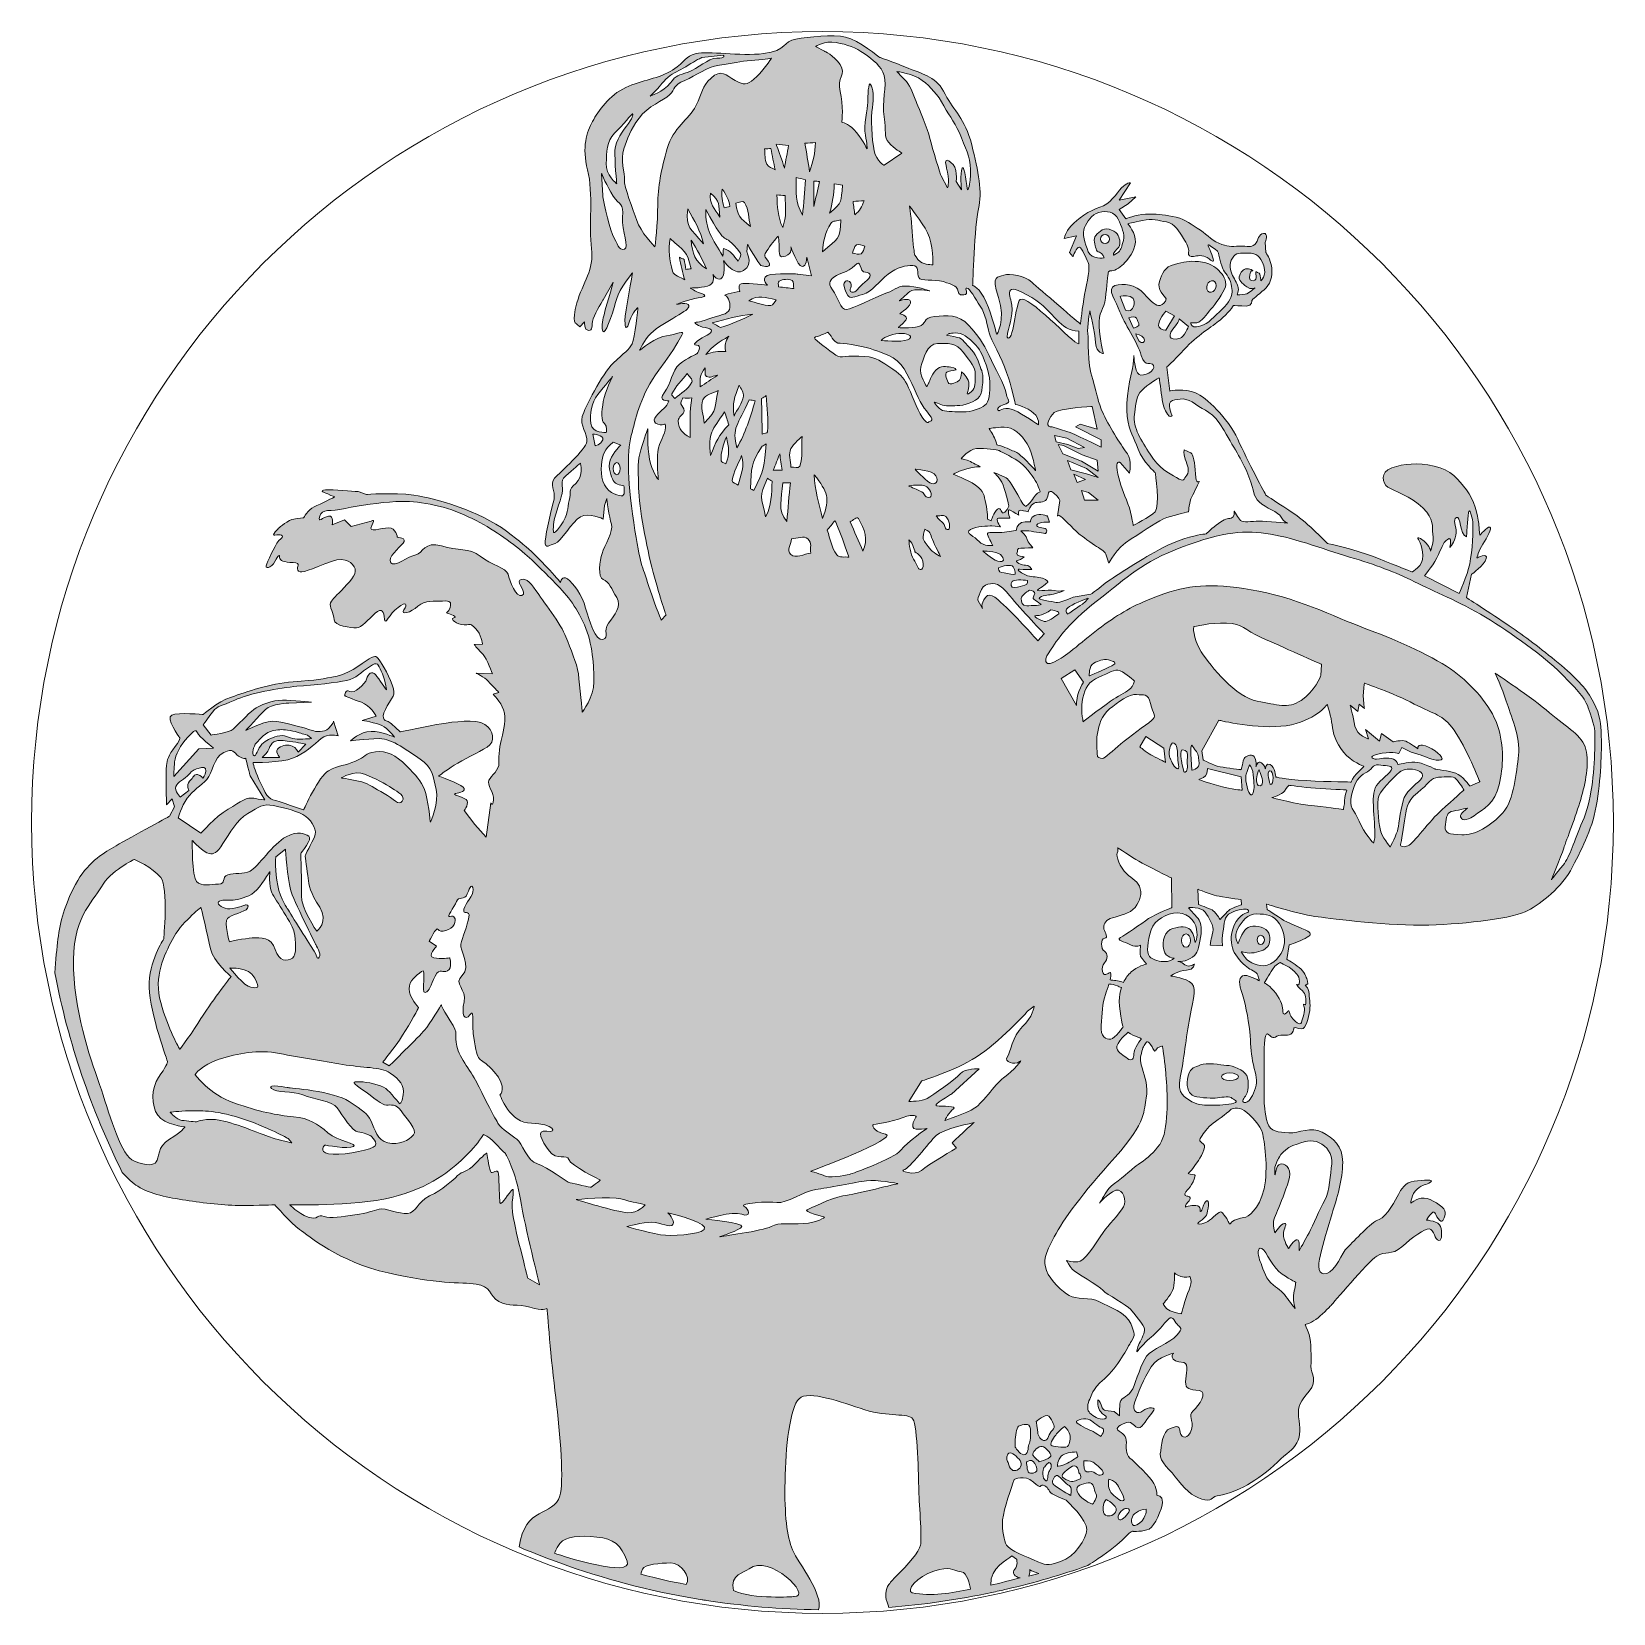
# Model space of a CAD drawing. Header units: inches. Extents: x 50 to 350, y -350 to -50.
import ezdxf

# ---------------------------------------------------------------- set-up
doc = ezdxf.new("R2010")
doc.units = ezdxf.units.IN
doc.header["$MEASUREMENT"] = 0
doc.layers.add('Layer 1', color=7, linetype='Continuous')

msp = doc.modelspace()

# ---------------------------------------------------------------- hatches: boundary and pattern name
at = {"layer": 'Layer 1', "true_color": 0x231f20}
h = msp.add_hatch(color=250, dxfattribs=at)
edge = h.paths.add_edge_path()
edge.add_spline(control_points=[(153.41, -105.47), (153.41, -105.47), (152.3, -105.29), (153.41, -101.42), (154.53, -97.56), (156.75, -95.17), (156.19, -91.13), (155.64, -87.08), (156.57, -80.64), (155.45, -76.23), (154.34, -71.82), (155.27, -69.06), (156.38, -67.03), (157.49, -65.01), (159.53, -62.07), (162.68, -60.6), (165.83, -59.13), (168.98, -58.94), (171.58, -57.29), (174.17, -55.63), (173.8, -54.71), (176.03, -54.16), (178.25, -53.61), (184.37, -54.71), (188.82, -54.16), (193.26, -53.61), (192.52, -51.77), (194.93, -51.4), (197.34, -51.03), (201.98, -50.48), (204.39, -51.03), (206.8, -51.59), (210.87, -54.9), (210.87, -54.9), (210.87, -54.9), (213.1, -55.63), (216.25, -56.92), (219.4, -58.21), (221.62, -58.57), (223.29, -61.88), (224.96, -65.2), (227, -66.3), (228.3, -71.45), (229.59, -76.6), (230.34, -80.46), (229.59, -83.59), (228.85, -86.71), (228.48, -98.11), (228.48, -98.11), (228.48, -98.11), (229.82, -98.52), (231.04, -101.28), (232.26, -104.04), (233.04, -107.46), (233.04, -107.46), (233.04, -107.46), (234.82, -104.81), (233.37, -100.4), (231.93, -95.98), (233.26, -96.64), (234.38, -96.2), (235.49, -95.76), (238.38, -96.31), (239.71, -97.53), (241.05, -98.74), (248.94, -105.47), (248.94, -105.47), (248.94, -105.47), (249.28, -102.16), (249.72, -99.84), (250.17, -97.53), (250.83, -94.66), (250.39, -93.77), (249.94, -92.89), (249.28, -91.02), (248.72, -90.91), (248.17, -90.79), (247.5, -92.67), (247.5, -92.67), (247.5, -92.67), (246.83, -91.9), (246.83, -91.9), (246.83, -91.9), (248.17, -88.7), (248.17, -88.7), (248.17, -88.7), (245.83, -89.25), (245.83, -89.25), (245.83, -89.25), (246.05, -88.04), (247.16, -86.82), (248.28, -85.61), (250.72, -83.84), (252.61, -83.29), (254.5, -82.74), (255.73, -80.75), (256.73, -79.65), (257.73, -78.55), (258.4, -78.66), (258.4, -78.66), (258.4, -78.66), (256.28, -81.97), (256.28, -81.97), (256.28, -81.97), (259.4, -81.31), (259.4, -81.31), (259.4, -81.31), (257.95, -82.63), (257.95, -82.63), (257.95, -82.63), (256.28, -83.73), (256.28, -83.73), (256.28, -83.73), (257.51, -85.5), (257.51, -85.5), (257.51, -85.5), (259.29, -84.73), (261.29, -84.62), (263.29, -84.51), (264.4, -84.73), (266.4, -85.06), (268.41, -85.39), (269.41, -86.27), (271.08, -87.26), (272.74, -88.26), (273.52, -89.47), (275.19, -90.13), (276.86, -90.79), (277.41, -90.79), (279.08, -90.68), (280.75, -90.57), (281.2, -91.13), (281.97, -90.35), (282.75, -89.58), (282.64, -88.37), (283.64, -88.26), (284.64, -88.15), (283.98, -89.91), (283.98, -89.91), (283.98, -89.91), (284.09, -91.9), (284.09, -91.9), (284.09, -91.9), (284.98, -93.11), (285.2, -94.77), (285.42, -96.42), (284.87, -98.08), (283.75, -98.96), (282.64, -99.84), (281.42, -100.95), (281.42, -100.95), (281.42, -100.95), (281.53, -102.05), (280.42, -102.05), (279.3, -102.05), (277.97, -101.94), (277.97, -101.94), (277.97, -101.94), (276.86, -103.48), (275.41, -104.7), (273.97, -105.91), (270.96, -107.68), (268.63, -110.22), (266.29, -112.75), (265.29, -113.64), (265.29, -113.64), (265.29, -113.64), (265.85, -118.16), (265.85, -118.16), (265.85, -118.16), (268.74, -117.61), (270.74, -118.49), (272.74, -119.37), (276.86, -123.24), (278.75, -127.32), (280.64, -131.4), (284.09, -137.91), (284.09, -137.91), (284.09, -137.91), (286.76, -139.68), (289.43, -141.44), (292.09, -143.21), (295.76, -147.07), (295.76, -147.07), (295.76, -147.07), (301.55, -148.4), (304.33, -149.5), (307.11, -150.6), (311.78, -152.48), (311.78, -152.48), (311.78, -152.48), (314, -151.37), (313.89, -149.39), (313.78, -147.4), (312.89, -146.08), (312.89, -146.08), (312.89, -146.08), (313, -145.64), (314.11, -146.63), (315.23, -147.62), (315.34, -148.51), (315.34, -148.51), (315.34, -148.51), (316, -146.85), (315.78, -145.31), (315.56, -143.76), (316.12, -142.55), (313.89, -140.34), (311.67, -138.13), (308.22, -137.03), (307.22, -136.37), (306.22, -135.71), (305.66, -133.5), (308, -132.73), (310.33, -131.95), (312.78, -131.73), (316, -132.4), (319.23, -133.06), (320.67, -135.04), (322.12, -136.92), (323.57, -138.8), (324.35, -141.66), (324.46, -143.32), (324.57, -144.97), (324.68, -145.53), (324.68, -145.53), (324.68, -145.53), (326.01, -143.87), (326.57, -143.98), (327.13, -144.09), (326.01, -145.97), (325.23, -147.18), (324.46, -148.4), (324.12, -149.83), (324.12, -149.83), (324.12, -149.83), (326.24, -148.73), (325.9, -149.94), (325.57, -151.15), (323.12, -152.92), (323.12, -152.92), (323.12, -152.92), (322.12, -157.33), (322.12, -157.33), (322.12, -157.33), (327.9, -161.08), (330.8, -163.07), (333.69, -165.06), (336.91, -167.48), (340.14, -170.24), (343.36, -173), (344.92, -174.66), (346.25, -177.2), (347.59, -179.73), (347.59, -181.39), (347.7, -183.37), (347.81, -185.36), (347.7, -190.88), (346.92, -195.95), (346.14, -201.03), (344.25, -204.45), (342.25, -208.42), (340.25, -212.4), (336.36, -215.26), (333.8, -216.7), (331.24, -218.13), (322.34, -219.24), (315, -219.46), (307.66, -219.68), (296.88, -218.24), (293.98, -217.91), (291.09, -217.58), (284.2, -215.49), (284.2, -215.49), (284.2, -215.49), (284.31, -216.48), (284.31, -216.48), (284.31, -216.48), (286.31, -217.8), (287.53, -218.57), (288.76, -219.35), (291.87, -220.34), (292.32, -220.78), (292.76, -221.22), (292.54, -221.55), (291.09, -222.22), (289.65, -222.88), (288.54, -223.21), (288.54, -223.21), (288.54, -223.21), (288.09, -225.97), (288.09, -225.97), (288.09, -225.97), (289.43, -226.74), (290.43, -227.51), (291.43, -228.29), (291.76, -229.39), (291.76, -229.39), (291.76, -229.39), (292.43, -230.82), (291.76, -230.82), (291.09, -230.82), (292.32, -231.15), (292.32, -232.48), (292.32, -233.8), (292.65, -234.69), (292.32, -236.23), (291.98, -237.77), (291.65, -239.54), (290.31, -239.1), (288.98, -238.66), (289.65, -238.99), (289.09, -239.87), (288.54, -240.75), (287.09, -239.98), (286.2, -240.53), (285.31, -241.09), (285.09, -240.53), (284.42, -240.09), (283.75, -239.65), (283.75, -244.17), (283.75, -244.17), (283.75, -244.17), (283.75, -252.89), (283.75, -252.89), (283.75, -252.89), (283.86, -255.32), (284.42, -256.97), (284.98, -258.63), (286.42, -258.74), (288.42, -258.85), (290.43, -258.96), (292.65, -257.64), (294.76, -258.74), (296.88, -259.84), (298.66, -261.28), (298.66, -264.48), (298.66, -267.68), (297.54, -271.43), (296.65, -274.19), (295.76, -276.95), (294.99, -279.82), (294.43, -282.02), (293.87, -284.23), (293.98, -286), (295.65, -285.55), (297.32, -285.11), (298.54, -281.47), (299.55, -280.59), (300.94, -279.36), (303.99, -275.84), (305.55, -275.29), (307.11, -274.74), (308.78, -271.43), (309.22, -270.55), (309.67, -269.66), (310.55, -268.23), (312.22, -268.01), (313.89, -267.79), (316.23, -267.68), (315.34, -268.23), (314.45, -268.78), (313.89, -268.56), (312.78, -269.55), (311.67, -270.55), (311.56, -272.2), (311.56, -272.2), (311.56, -272.2), (313.22, -270.88), (314.67, -271.32), (316.12, -271.76), (318.23, -273.2), (318.12, -273.97), (318.01, -274.74), (317.78, -276.17), (317.01, -275.4), (316.23, -274.63), (316.23, -273.42), (315.56, -274.08), (314.89, -274.74), (314.56, -275.4), (314.56, -275.4), (314.56, -275.4), (317.01, -275.62), (317.23, -276.62), (317.45, -277.61), (317.67, -279.26), (316.89, -279.26), (316.12, -279.26), (316, -277.17), (315.11, -277.06), (314.22, -276.95), (311.89, -278.71), (309.89, -280.48), (307.89, -282.24), (306.77, -281.14), (305.11, -282.24), (303.44, -283.35), (296.54, -291.51), (296.54, -291.51), (296.54, -291.51), (295.1, -293.06), (293.98, -293.94), (292.87, -294.82), (291.54, -295.26), (291.54, -295.26), (291.54, -295.26), (291.87, -295.82), (292.32, -297.14), (292.76, -298.47), (292.65, -301.55), (292.65, -303.1), (292.65, -304.64), (293.98, -305.86), (292.32, -307.84), (290.65, -309.83), (290.09, -310.6), (290.31, -312.7), (290.54, -314.8), (290.76, -316.23), (289.98, -317.66), (289.2, -319.1), (288.09, -319.54), (286.31, -321.31), (284.53, -323.07), (282.42, -324.51), (280.64, -325.61), (278.86, -326.71), (275.63, -327.71), (274.86, -327.71), (274.08, -327.71), (274.08, -328.7), (272.52, -328.48), (270.96, -328.26), (269.07, -326.93), (267.52, -324.84), (265.96, -322.74), (263.85, -321.2), (264.07, -319.76), (264.29, -318.33), (264.4, -315.46), (265.96, -314.91), (267.52, -314.35), (267.63, -314.47), (267.85, -315.68), (268.07, -316.89), (269.41, -317), (269.96, -315.13), (270.52, -313.25), (269.18, -312.59), (270.3, -311.6), (271.41, -310.6), (273.19, -307.95), (271.41, -307.73), (269.63, -307.51), (268.85, -307.51), (268.85, -306.08), (268.85, -304.64), (269.63, -302.77), (268.52, -302.44), (265.6, -302.3), (266.24, -300.47), (266.64, -300.68), (266.64, -300.68), (263.66, -301.17), (262.33, -303.27), (260.99, -305.37), (259.73, -308.4), (259.18, -310.05), (258.62, -311.71), (259.73, -312.37), (260.73, -311.6), (261.73, -310.82), (263.62, -310.71), (262.62, -311.82), (261.62, -312.92), (260.73, -314.8), (259.95, -314.8), (259.18, -314.8), (258.73, -313.47), (257.73, -313.8), (256.73, -314.13), (255.17, -314.8), (256.28, -315.46), (257.4, -316.12), (257.73, -316.56), (257.62, -318.11), (257.51, -319.65), (258.17, -320.42), (258.17, -320.42), (258.17, -320.42), (261.51, -323.4), (262.51, -324.84), (263.51, -326.27), (263.4, -327.6), (263.4, -327.6), (263.4, -327.6), (264.62, -327.6), (264.51, -328.92), (264.4, -330.24), (263.07, -333.44), (261.96, -334), (260.84, -334.55), (258.84, -334.44), (258.84, -334.44), (258.84, -334.44), (258.51, -334.33), (257.51, -335.43), (256.87, -336.14), (255.03, -337.76), (253.15, -339.03), (252.52, -339.43), (251.54, -340.1), (250.32, -340.94), (245.31, -342.7), (240.17, -344.2), (234.93, -345.42), (234.93, -345.42), (234.93, -345.42), (234.93, -345.42), (233.99, -345.64), (233.04, -345.85), (232.09, -346.05), (225.73, -347.4), (219.22, -348.35), (212.58, -348.86), (212.43, -348.37), (212.02, -347.45), (212.02, -346.9), (212.02, -346), (212.09, -345.38), (212.34, -344.91), (212.63, -344.4), (213.09, -343.83), (213.8, -343.15), (216.47, -340.62), (218.25, -338.3), (218.58, -337.09), (218.92, -335.87), (218.25, -328.26), (218.25, -326.38), (218.25, -324.51), (218.03, -314.35), (217.14, -313.14), (216.25, -311.93), (212.47, -312.81), (208.02, -311.38), (203.57, -309.94), (197.34, -307.62), (195.56, -309.28), (193.78, -310.93), (193.01, -318.55), (192.89, -324.95), (192.78, -331.35), (193.23, -335.43), (194.34, -337.97), (195.43, -340.45), (200.33, -346.58), (199.23, -349.3), (192.01, -349.22), (184.91, -348.62), (177.97, -347.55), (177.75, -347.51), (177.53, -347.48), (177.31, -347.44), (177.31, -347.44), (177.16, -347.42), (177.16, -347.42), (176.21, -347.27), (175.26, -347.11), (174.31, -346.94), (174.31, -346.94), (174.31, -346.94), (174.31, -346.94), (165.45, -345.34), (156.85, -342.95), (148.6, -339.86), (148.6, -339.86), (148.6, -339.86), (148.6, -339.86), (146.53, -339.09), (144.49, -338.27), (142.47, -337.41), (143.49, -329.58), (148.91, -331.69), (150.19, -327.71), (150.97, -325.28), (150.3, -316.12), (149.41, -309.06), (148.52, -302), (147.74, -292.17), (147.74, -292.17), (147.74, -292.17), (146.96, -292.73), (144.52, -291.95), (142.07, -291.18), (140.51, -291.95), (138.62, -290.85), (136.73, -289.75), (137.18, -287.87), (134.29, -287.54), (131.39, -287.21), (126.83, -287.54), (117.6, -285.44), (108.37, -283.35), (102.48, -278.38), (100.81, -277.17), (99.14, -275.95), (96.14, -272.53), (96.14, -272.53), (96.14, -272.53), (92.92, -272.64), (89.8, -272.64), (86.69, -272.64), (82.57, -272.2), (79.24, -271.65), (75.9, -271.1), (72.56, -270.55), (70.12, -269), (69.26, -268.46), (68.2, -267.45), (67.19, -266.37), (61.32, -254.54), (56.96, -241.83), (54.38, -228.49), (54.57, -226.14), (54.78, -223.73), (54.99, -222.11), (55.44, -218.69), (56.22, -215.71), (58.33, -211.73), (60.44, -207.76), (63.44, -205.88), (65.56, -204.67), (67.67, -203.46), (76.12, -198.82), (76.12, -198.82), (76.12, -198.82), (77.12, -197.06), (77.12, -197.06), (77.12, -197.06), (76.68, -195.51), (76.68, -195.51), (76.68, -195.51), (75.57, -196.62), (75.57, -196.62), (75.57, -196.62), (75.46, -190.33), (75.57, -189.22), (75.68, -188.12), (75.9, -187.35), (77.23, -185.58), (78.57, -183.82), (78.01, -183.82), (78.01, -183.82), (78.01, -183.82), (75.34, -180.17), (76.57, -179.62), (77.79, -179.07), (82.57, -179.51), (82.57, -179.51), (82.57, -179.51), (85.02, -177.2), (87.91, -176.2), (90.8, -175.21), (95.03, -173.66), (99.59, -173.33), (104.15, -173), (105.15, -172.78), (107.93, -172.23), (110.71, -171.68), (113.49, -169.14), (114.49, -168.7), (115.49, -168.26), (115.49, -168.59), (116.49, -170.02), (117.49, -171.46), (118.94, -174.88), (118.72, -175.65), (118.49, -176.42), (116.27, -179.29), (116.71, -180.17), (117.16, -181.06), (117.6, -180.62), (118.27, -181.28), (118.94, -181.94), (119.94, -182.82), (119.94, -182.82), (119.94, -182.82), (125.61, -181.61), (127.72, -181.28), (129.84, -180.95), (134.29, -180.28), (135.95, -181.39), (137.62, -182.49), (138.07, -184.7), (136.4, -185.69), (134.73, -186.69), (131.73, -188.12), (130.17, -189.11), (128.61, -190.11), (127.17, -191.21), (127.17, -191.21), (127.17, -191.21), (131.06, -192.53), (131.84, -193.31), (132.62, -194.08), (131.17, -194.3), (130.39, -194.52), (129.61, -194.74), (131.62, -195.07), (132.4, -195.62), (133.17, -196.17), (132.06, -197.72), (132.06, -197.72), (132.06, -197.72), (134.06, -200.37), (134.06, -200.37), (134.06, -200.37), (136.18, -202.8), (136.18, -202.8), (136.18, -202.8), (137.07, -196.28), (137.07, -196.28), (137.07, -196.28), (137.51, -197.17), (137.62, -195.73), (137.73, -194.3), (136.29, -192.86), (136.73, -191.98), (137.18, -191.1), (138.73, -190), (138.62, -188.67), (138.51, -187.35), (138.85, -185.14), (139.18, -183.93), (139.51, -182.71), (140.07, -180.17), (139.51, -178.63), (138.96, -177.08), (137.51, -175.65), (137.51, -175.65), (137.51, -175.65), (138.62, -175.32), (138.62, -175.32), (138.62, -175.32), (137.4, -174.11), (136.62, -173.22), (135.84, -172.34), (134.29, -171.68), (134.29, -171.68), (134.29, -171.68), (137.4, -171.79), (137.4, -171.79), (137.4, -171.79), (136.4, -168.92), (135.62, -168.15), (134.84, -167.37), (133.95, -166.27), (133.95, -166.27), (133.95, -166.27), (135.51, -166.16), (135.51, -166.16), (135.51, -166.16), (135.29, -164.28), (134.17, -163.18), (133.06, -162.08), (133.51, -162.52), (132.06, -162.52), (130.62, -162.52), (129.17, -161.31), (130.06, -161.2), (130.95, -161.08), (129.39, -160.42), (128.84, -160.31), (128.28, -160.2), (129.17, -160.2), (129.39, -159.21), (129.61, -158.22), (129.5, -157.88), (127.95, -158), (126.39, -158.11), (124.61, -157.77), (123.28, -158.99), (121.94, -160.2), (119.94, -160.75), (120.61, -159.65), (121.27, -158.55), (121.16, -158), (119.5, -159.21), (117.83, -160.42), (117.05, -162.74), (116.94, -161.42), (116.83, -160.09), (116.49, -159.1), (115.16, -160.31), (113.82, -161.53), (112.6, -163.07), (111.6, -163.07), (110.6, -163.07), (107.37, -162.74), (107.37, -161.53), (107.37, -160.31), (106.37, -159.1), (106.71, -158.33), (107.04, -157.55), (107.82, -157), (109.26, -155.46), (110.71, -153.91), (111.93, -152.59), (111.15, -151.48), (110.38, -150.38), (109.26, -149.39), (105.59, -150.93), (101.92, -152.48), (100.81, -152.81), (100.48, -152.15), (100.14, -151.48), (101.37, -150.82), (99.59, -150.71), (97.81, -150.6), (97.03, -150.38), (97.03, -149.72), (97.03, -149.06), (96.81, -149.28), (96.14, -150.49), (95.47, -151.71), (94.03, -152.15), (94.58, -150.93), (95.14, -149.72), (96.36, -146.85), (97.25, -146.19), (98.14, -145.53), (97.03, -145.31), (96.14, -145.53), (95.25, -145.75), (96.92, -144.09), (96.92, -144.09), (96.92, -144.09), (98.81, -142.55), (99.7, -142.44), (100.59, -142.33), (101.59, -142.22), (101.59, -142.22), (101.59, -142.22), (102.37, -140.67), (103.59, -140.12), (104.82, -139.57), (107.48, -138.24), (107.48, -138.24), (107.48, -138.24), (107.15, -138.13), (106.15, -137.69), (105.15, -137.25), (104.37, -136.92), (106.37, -136.92), (108.37, -136.92), (111.93, -137.25), (111.93, -137.25), (111.93, -137.25), (113.49, -137.8), (113.49, -137.8), (113.49, -137.8), (118.49, -137.36), (122.5, -137.91), (126.5, -138.46), (135.06, -141), (140.07, -144.75), (145.07, -148.51), (146.3, -150.16), (147.74, -151.6), (149.19, -153.03), (150.3, -154.46), (150.3, -154.46), (150.3, -154.46), (150.52, -153.03), (151.63, -153.8), (152.75, -154.57), (154.42, -156.89), (155.08, -159.32), (155.75, -161.75), (156.97, -165.72), (158.31, -165.28), (159.64, -164.84), (158.31, -163.73), (159.42, -162.19), (160.53, -160.64), (161.98, -158.99), (160.98, -157.33), (159.98, -155.68), (159.53, -154.35), (158.42, -153.91), (157.31, -153.47), (157.75, -150.38), (158.2, -148.95), (158.64, -147.51), (160.42, -144.75), (159.98, -143.43), (159.53, -142.11), (159.09, -138.57), (159.09, -138.57), (159.09, -138.57), (158.64, -139.9), (158.64, -139.9), (158.64, -139.9), (158.42, -142.44), (158.42, -142.44), (158.42, -142.44), (155.64, -141.11), (154.08, -142), (152.52, -142.88), (150.3, -146.85), (149.3, -147.07), (148.3, -147.29), (147.3, -148.4), (147.41, -146.63), (147.52, -144.86), (148.74, -140.23), (149.08, -138.68), (149.41, -137.14), (148.19, -135.82), (149.19, -134.71), (150.19, -133.61), (155.19, -129.2), (155.3, -127.76), (155.42, -126.33), (153.97, -124.56), (154.42, -123.02), (154.86, -121.47), (158.2, -114.85), (160.31, -112.86), (162.42, -110.88), (163.31, -110.33), (163.87, -109.22), (164.42, -108.12), (164.98, -102.38), (164.98, -102.38), (164.98, -102.38), (163.98, -103.15), (163.42, -104.92), (162.87, -106.68), (162.53, -106.35), (162.53, -104.81), (162.53, -103.26), (163.98, -95.76), (163.98, -95.76), (163.98, -95.76), (161.42, -98.85), (160.98, -100.62), (160.53, -102.38), (159.09, -106.91), (158.53, -106.91), (157.97, -106.91), (158.2, -105.25), (158.42, -104.26), (158.64, -103.26), (160.31, -97.53), (160.31, -97.53), (160.31, -97.53), (158.42, -100.84), (158.42, -100.84), (158.42, -100.84), (156.97, -103.04), (156.53, -104.48), (156.08, -105.91), (156.53, -106.68), (155.64, -106.68), (154.75, -106.68), (154.86, -105.03), (154.86, -105.03), (154.86, -105.03), (153.97, -106.02), (153.97, -106.02), (153.97, -106.02), (153.41, -105.47), (153.41, -105.47), (153.41, -105.47), (153.41, -105.47), (153.41, -105.47)], knot_values=[0, 0, 0, 0, 1, 1, 1, 2, 2, 2, 3, 3, 3, 4, 4, 4, 5, 5, 5, 6, 6, 6, 7, 7, 7, 8, 8, 8, 9, 9, 9, 10, 10, 10, 11, 11, 11, 12, 12, 12, 13, 13, 13, 14, 14, 14, 15, 15, 15, 16, 16, 16, 17, 17, 17, 18, 18, 18, 19, 19, 19, 20, 20, 20, 21, 21, 21, 22, 22, 22, 23, 23, 23, 24, 24, 24, 25, 25, 25, 26, 26, 26, 27, 27, 27, 28, 28, 28, 29, 29, 29, 30, 30, 30, 31, 31, 31, 32, 32, 32, 33, 33, 33, 34, 34, 34, 35, 35, 35, 36, 36, 36, 37, 37, 37, 38, 38, 38, 39, 39, 39, 40, 40, 40, 41, 41, 41, 42, 42, 42, 43, 43, 43, 44, 44, 44, 45, 45, 45, 46, 46, 46, 47, 47, 47, 48, 48, 48, 49, 49, 49, 50, 50, 50, 51, 51, 51, 52, 52, 52, 53, 53, 53, 54, 54, 54, 55, 55, 55, 56, 56, 56, 57, 57, 57, 58, 58, 58, 59, 59, 59, 60, 60, 60, 61, 61, 61, 62, 62, 62, 63, 63, 63, 64, 64, 64, 65, 65, 65, 66, 66, 66, 67, 67, 67, 68, 68, 68, 69, 69, 69, 70, 70, 70, 71, 71, 71, 72, 72, 72, 73, 73, 73, 74, 74, 74, 75, 75, 75, 76, 76, 76, 77, 77, 77, 78, 78, 78, 79, 79, 79, 80, 80, 80, 81, 81, 81, 82, 82, 82, 83, 83, 83, 84, 84, 84, 85, 85, 85, 86, 86, 86, 87, 87, 87, 88, 88, 88, 89, 89, 89, 90, 90, 90, 91, 91, 91, 92, 92, 92, 93, 93, 93, 94, 94, 94, 95, 95, 95, 96, 96, 96, 97, 97, 97, 98, 98, 98, 99, 99, 99, 100, 100, 100, 101, 101, 101, 102, 102, 102, 103, 103, 103, 104, 104, 104, 105, 105, 105, 106, 106, 106, 107, 107, 107, 108, 108, 108, 109, 109, 109, 110, 110, 110, 111, 111, 111, 112, 112, 112, 113, 113, 113, 114, 114, 114, 115, 115, 115, 116, 116, 116, 117, 117, 117, 118, 118, 118, 119, 119, 119, 120, 120, 120, 121, 121, 121, 122, 122, 122, 123, 123, 123, 124, 124, 124, 125, 125, 125, 126, 126, 126, 127, 127, 127, 128, 128, 128, 129, 129, 129, 130, 130, 130, 131, 131, 131, 132, 132, 132, 133, 133, 133, 134, 134, 134, 135, 135, 135, 136, 136, 136, 137, 137, 137, 138, 138, 138, 139, 139, 139, 140, 140, 140, 141, 141, 141, 142, 142, 142, 143, 143, 143, 144, 144, 144, 145, 145, 145, 146, 146, 146, 147, 147, 147, 148, 148, 148, 149, 149, 149, 150, 150, 150, 151, 151, 151, 152, 152, 152, 153, 153, 153, 154, 154, 154, 155, 155, 155, 156, 156, 156, 157, 157, 157, 158, 158, 158, 159, 159, 159, 160, 160, 160, 161, 161, 161, 162, 162, 162, 163, 163, 163, 164, 164, 164, 165, 165, 165, 166, 166, 166, 167, 167, 167, 168, 168, 168, 169, 169, 169, 170, 170, 170, 171, 171, 171, 172, 172, 172, 173, 173, 173, 174, 174, 174, 175, 175, 175, 176, 176, 176, 177, 177, 177, 178, 178, 178, 179, 179, 179, 180, 180, 180, 181, 181, 181, 182, 182, 182, 183, 183, 183, 184, 184, 184, 185, 185, 185, 186, 186, 186, 187, 187, 187, 188, 188, 188, 189, 189, 189, 190, 190, 190, 191, 191, 191, 192, 192, 192, 193, 193, 193, 194, 194, 194, 195, 195, 195, 196, 196, 196, 197, 197, 197, 198, 198, 198, 199, 199, 199, 200, 200, 200, 201, 201, 201, 202, 202, 202, 203, 203, 203, 204, 204, 204, 205, 205, 205, 206, 206, 206, 207, 207, 207, 208, 208, 208, 209, 209, 209, 210, 210, 210, 211, 211, 211, 212, 212, 212, 213, 213, 213, 214, 214, 214, 215, 215, 215, 216, 216, 216, 217, 217, 217, 218, 218, 218, 219, 219, 219, 220, 220, 220, 221, 221, 221, 222, 222, 222, 223, 223, 223, 224, 224, 224, 225, 225, 225, 226, 226, 226, 227, 227, 227, 228, 228, 228, 229, 229, 229, 230, 230, 230, 231, 231, 231, 232, 232, 232, 233, 233, 233, 234, 234, 234, 235, 235, 235, 236, 236, 236, 237, 237, 237, 238, 238, 238, 239, 239, 239, 240, 240, 240, 241, 241, 241, 242, 242, 242, 243, 243, 243, 244, 244, 244, 245, 245, 245, 246, 246, 246, 247, 247, 247, 248, 248, 248, 249, 249, 249, 250, 250, 250, 251, 251, 251, 252, 252, 252, 253, 253, 253, 254, 254, 254, 255, 255, 255, 256, 256, 256, 257, 257, 257, 258, 258, 258, 259, 259, 259, 260, 260, 260, 261, 261, 261, 262, 262, 262, 263, 263, 263, 264, 264, 264, 265, 265, 265, 266, 266, 266, 267, 267, 267, 268, 268, 268, 269, 269, 269, 270, 270, 270, 271, 271, 271, 272, 272, 272, 273, 273, 273, 274, 274, 274, 275, 275, 275, 276, 276, 276, 277, 277, 277, 278, 278, 278, 279, 279, 279, 280, 280, 280, 281, 281, 281, 282, 282, 282, 283, 283, 283, 284, 284, 284, 285, 285, 285, 286, 286, 286, 287, 287, 287, 288, 288, 288, 289, 289, 289, 290, 290, 290, 291, 291, 291, 292, 292, 292, 293, 293, 293, 294, 294, 294, 295, 295, 295, 296, 296, 296, 297, 297, 297, 298, 298, 298, 299, 299, 299, 300, 300, 300, 301, 301, 301, 302, 302, 302, 303, 303, 303, 304, 304, 304, 305, 305, 305, 306, 306, 306, 307, 307, 307, 308, 308, 308, 309, 309, 309, 310, 310, 310, 311, 311, 311, 312, 312, 312, 313, 313, 313, 314, 314, 314, 315, 315, 315, 316, 316, 316, 317, 317, 317, 318, 318, 318, 319, 319, 319, 320, 320, 320, 321, 321, 321, 322, 322, 322, 323, 323, 323, 324, 324, 324, 325, 325, 325, 326, 326, 326, 326], degree=3, periodic=1)
edge = h.paths.add_edge_path()
edge.add_spline(control_points=[(257.09, -230.33), (256.32, -230.07), (255.61, -229.98), (254.72, -229.88), (254.72, -229.88), (254.55, -229.86), (254.55, -229.86), (254.8, -228.85), (254.82, -228.15), (254.16, -228.63), (252.91, -229.53), (252.77, -227.39), (253.46, -226.63), (254.16, -225.87), (254.16, -224.84), (253.46, -224.43), (252.77, -224.01), (252.7, -222.02), (253.53, -221.95), (254.36, -221.88), (253.53, -220.98), (253.39, -220.22), (253.25, -219.47), (253.6, -218.64), (254.57, -218.23), (255.54, -217.81), (257.77, -217.54), (258.88, -216.5), (259.99, -215.47), (260.61, -213.96), (260.27, -212.58), (259.92, -211.2), (258.81, -210.72), (257.63, -209.68), (256.45, -208.65), (255.61, -206.17), (255.89, -205.82), (256.17, -205.48), (255.96, -204.79), (255.96, -204.79), (255.96, -204.79), (258.67, -206.58), (259.99, -207.34), (261.31, -208.1), (266.17, -210.51), (266.17, -210.51), (266.17, -210.51), (266.24, -216.16), (266.24, -216.16), (266.24, -216.16), (263.32, -217.26), (261.86, -218.23), (260.41, -219.19), (257.42, -221.33), (256.52, -221.81), (255.61, -222.29), (257.14, -222.57), (258.39, -223.19), (259.64, -223.81), (260.34, -223.26), (260.34, -223.26), (260.34, -223.26), (260.06, -224.98), (260.34, -225.39), (260.61, -225.81), (261.45, -226.84), (261.45, -226.84), (261.45, -226.84), (259.64, -227.32), (258.53, -228.35), (257.98, -228.87), (257.48, -229.53), (257.09, -230.33), (257.09, -230.33), (257.09, -230.33), (257.09, -230.33)], knot_values=[0, 0, 0, 0, 1, 1, 1, 2, 2, 2, 3, 3, 3, 4, 4, 4, 5, 5, 5, 6, 6, 6, 7, 7, 7, 8, 8, 8, 9, 9, 9, 10, 10, 10, 11, 11, 11, 12, 12, 12, 13, 13, 13, 14, 14, 14, 15, 15, 15, 16, 16, 16, 17, 17, 17, 18, 18, 18, 19, 19, 19, 20, 20, 20, 21, 21, 21, 22, 22, 22, 23, 23, 23, 24, 24, 24, 25, 25, 25, 25], degree=3, periodic=1)
edge = h.paths.add_edge_path()
edge.add_spline(control_points=[(254.32, -230.66), (254.89, -230.67), (255.36, -230.74), (255.93, -231), (256.12, -231.08), (256.41, -231.21), (256.69, -231.31), (256.5, -231.87), (256.37, -232.47), (256.31, -233.11), (256.1, -235.18), (257, -238.76), (257, -238.76), (257, -238.76), (255.57, -240.94), (254.66, -241.08), (253.76, -241.22), (252.7, -240.62), (252.84, -238.48), (252.98, -236.35), (253.11, -234.28), (253.67, -232.63), (253.85, -232.08), (254.11, -231.35), (254.32, -230.66), (254.32, -230.66), (254.32, -230.66), (254.32, -230.66)], knot_values=[0, 0, 0, 0, 1, 1, 1, 2, 2, 2, 3, 3, 3, 4, 4, 4, 5, 5, 5, 6, 6, 6, 7, 7, 7, 8, 8, 8, 9, 9, 9, 9], degree=3, periodic=1)
edge = h.paths.add_edge_path()
edge.add_spline(control_points=[(241.04, -342.42), (239.64, -342.01), (239.27, -341.72), (239.27, -341.72), (239.27, -341.72), (239.46, -342.56), (239.11, -342.95), (239.76, -342.78), (240.4, -342.6), (241.04, -342.42), (241.04, -342.42), (241.04, -342.42), (241.04, -342.42)], knot_values=[0, 0, 0, 0, 1, 1, 1, 2, 2, 2, 3, 3, 3, 4, 4, 4, 4], degree=3, periodic=1)
edge = h.paths.add_edge_path()
edge.add_spline(control_points=[(237.5, -343.25), (236.49, -343.14), (235.84, -342.25), (236.49, -341.61), (237.13, -340.97), (236.82, -339.73), (236.82, -339.73), (236.82, -339.73), (235.93, -339.07), (235.93, -339.07), (235.11, -339.89), (231.76, -341.21), (231.91, -344.68), (233.18, -344.39), (236.24, -343.57), (237.5, -343.25), (237.5, -343.25), (237.5, -343.25), (237.5, -343.25)], knot_values=[0, 0, 0, 0, 1, 1, 1, 2, 2, 2, 3, 3, 3, 4, 4, 4, 5, 5, 5, 6, 6, 6, 6], degree=3, periodic=1)
edge = h.paths.add_edge_path()
edge.add_spline(control_points=[(228.1, -345.44), (227.88, -344.43), (227.49, -342.31), (226.31, -342.12), (224.31, -341.79), (224.38, -340.97), (221.14, -341.97), (217.92, -342.98), (215.73, -345.79), (217.02, -346.09), (220.58, -346.91), (224.55, -346.09), (228.1, -345.44), (228.1, -345.44), (228.1, -345.44), (228.1, -345.44)], knot_values=[0, 0, 0, 0, 1, 1, 1, 2, 2, 2, 3, 3, 3, 4, 4, 4, 5, 5, 5, 5], degree=3, periodic=1)
edge = h.paths.add_edge_path()
edge.add_spline(control_points=[(174.15, -344.52), (175.14, -343.07), (173.12, -340.44), (171.21, -340.44), (169.29, -340.44), (166.2, -340.72), (165.87, -341.63), (165.54, -342.54), (165.66, -342.24), (165.56, -342.59), (168.76, -343.4), (170.88, -343.93), (174.15, -344.52), (174.15, -344.52), (174.15, -344.52), (174.15, -344.52)], knot_values=[0, 0, 0, 0, 1, 1, 1, 2, 2, 2, 3, 3, 3, 4, 4, 4, 5, 5, 5, 5], degree=3, periodic=1)
edge = h.paths.add_edge_path()
edge.add_spline(control_points=[(162.95, -340.13), (161.82, -336.94), (160.42, -335.87), (157.2, -335.54), (153.97, -335.21), (151.3, -335.32), (150.19, -336.75), (149.87, -337.16), (149.52, -337.83), (149.16, -338.58), (151.05, -339.29), (164.09, -343.32), (162.95, -340.13), (162.95, -340.13), (162.95, -340.13), (162.95, -340.13)], knot_values=[0, 0, 0, 0, 1, 1, 1, 2, 2, 2, 3, 3, 3, 4, 4, 4, 5, 5, 5, 5], degree=3, periodic=1)
edge = h.paths.add_edge_path()
edge.add_spline(control_points=[(158.09, -76.89), (158.09, -76.89), (159.09, -79.32), (160.31, -81.19), (161.53, -83.07), (162.31, -82.41), (162.09, -85.17), (161.87, -87.93), (163.42, -90.91), (162.42, -91.24), (161.42, -91.57), (161.09, -90.35), (160.2, -88.48), (159.31, -86.6), (158.31, -81.08), (158.31, -81.08), (158.31, -81.08), (158.09, -76.89), (158.09, -76.89), (158.09, -76.89), (158.09, -76.89), (158.09, -76.89)], knot_values=[0, 0, 0, 0, 1, 1, 1, 2, 2, 2, 3, 3, 3, 4, 4, 4, 5, 5, 5, 6, 6, 6, 7, 7, 7, 7], degree=3, periodic=1)
edge = h.paths.add_edge_path()
edge.add_spline(control_points=[(160.98, -78.88), (160.98, -78.88), (158.86, -77.11), (158.97, -75.02), (159.09, -72.92), (158.97, -70.82), (160.53, -69.28), (162.09, -67.73), (163.98, -65.53), (163.98, -65.53), (163.98, -65.53), (164.2, -66.08), (163.2, -67.4), (162.2, -68.73), (160.75, -70.6), (160.64, -72.48), (160.53, -74.35), (160.98, -78.88), (160.98, -78.88), (160.98, -78.88), (160.98, -78.88), (160.98, -78.88)], knot_values=[0, 0, 0, 0, 1, 1, 1, 2, 2, 2, 3, 3, 3, 4, 4, 4, 5, 5, 5, 6, 6, 6, 7, 7, 7, 7], degree=3, periodic=1)
edge = h.paths.add_edge_path()
edge.add_spline(control_points=[(168.21, -90.79), (168.21, -90.79), (165.42, -87.93), (164.76, -85.83), (164.09, -83.73), (162.31, -79.32), (162.42, -78.11), (162.53, -76.89), (161.64, -74.24), (162.31, -72.26), (162.98, -70.27), (163.53, -68.73), (165.2, -66.41), (166.87, -64.09), (169.87, -63.1), (170.99, -61.99), (172.1, -60.89), (171.65, -60.12), (173.88, -59.24), (176.1, -58.35), (177.99, -56.7), (180.44, -56.37), (182.89, -56.04), (184.44, -55.59), (186.44, -55.48), (188.45, -55.37), (190.34, -55.04), (190.34, -55.04), (190.34, -55.04), (188.45, -57.91), (187, -59.02), (185.55, -60.12), (185.22, -60.23), (183.44, -59.24), (181.66, -58.24), (180.77, -57.03), (178.88, -58.8), (176.99, -60.56), (177.32, -61.44), (175.99, -64.09), (174.66, -66.74), (171.65, -68.17), (170.54, -72.15), (169.43, -76.12), (168.76, -79.43), (168.76, -82.85), (168.76, -86.27), (168.21, -90.79), (168.21, -90.79), (168.21, -90.79), (168.21, -90.79), (168.21, -90.79)], knot_values=[0, 0, 0, 0, 1, 1, 1, 2, 2, 2, 3, 3, 3, 4, 4, 4, 5, 5, 5, 6, 6, 6, 7, 7, 7, 8, 8, 8, 9, 9, 9, 10, 10, 10, 11, 11, 11, 12, 12, 12, 13, 13, 13, 14, 14, 14, 15, 15, 15, 16, 16, 16, 17, 17, 17, 17], degree=3, periodic=1)
edge = h.paths.add_edge_path()
edge.add_spline(control_points=[(167.32, -62.22), (167.32, -62.22), (169.87, -61.44), (171.1, -59.79), (172.32, -58.13), (172.65, -58.35), (174.54, -57.69), (176.43, -57.03), (178.21, -55.04), (179.99, -55.04), (181.77, -55.04), (181.22, -54.49), (181.22, -54.49), (181.22, -54.49), (177.1, -54.93), (177.1, -54.93), (177.1, -54.93), (175.88, -55.48), (174.54, -56.37), (173.21, -57.25), (172.21, -57.58), (171.1, -58.35), (169.98, -59.13), (168.87, -60.67), (168.87, -60.67), (168.87, -60.67), (167.32, -62.22), (167.32, -62.22), (167.32, -62.22), (167.32, -62.22), (167.32, -62.22)], knot_values=[0, 0, 0, 0, 1, 1, 1, 2, 2, 2, 3, 3, 3, 4, 4, 4, 5, 5, 5, 6, 6, 6, 7, 7, 7, 8, 8, 8, 9, 9, 9, 10, 10, 10, 10], degree=3, periodic=1)
edge = h.paths.add_edge_path()
edge.add_spline(control_points=[(198.68, -52.84), (198.68, -52.84), (200.35, -51.62), (202.57, -52.06), (204.79, -52.51), (206.24, -52.95), (207.91, -54.16), (209.58, -55.37), (211.13, -56.48), (211.69, -58.35), (212.24, -60.23), (211.24, -63.43), (211.69, -66.19), (212.13, -68.95), (211.58, -69.94), (212.58, -71.04), (213.58, -72.15), (215.03, -73.03), (215.03, -73.03), (215.03, -73.03), (211.69, -75.35), (211.69, -75.35), (211.69, -75.35), (210.24, -74.68), (209.8, -72.59), (209.35, -70.49), (209.13, -66.19), (209.46, -64.42), (209.8, -62.66), (209.58, -60.67), (209.13, -60.01), (208.69, -59.35), (208.57, -62.33), (208.57, -63.43), (208.57, -64.53), (207.8, -67.84), (208.13, -69.61), (208.46, -71.37), (208.46, -72.26), (208.46, -72.26), (208.46, -72.26), (207.24, -69.83), (206.02, -68.62), (204.79, -67.4), (203.68, -67.18), (203.68, -67.18), (203.68, -67.18), (204.02, -63.87), (203.35, -61.33), (202.68, -58.8), (204.57, -58.13), (203.35, -56.26), (202.12, -54.38), (200.35, -53.72), (200.35, -53.72), (200.35, -53.72), (198.68, -52.84), (198.68, -52.84), (198.68, -52.84), (198.68, -52.84), (198.68, -52.84)], knot_values=[0, 0, 0, 0, 1, 1, 1, 2, 2, 2, 3, 3, 3, 4, 4, 4, 5, 5, 5, 6, 6, 6, 7, 7, 7, 8, 8, 8, 9, 9, 9, 10, 10, 10, 11, 11, 11, 12, 12, 12, 13, 13, 13, 14, 14, 14, 15, 15, 15, 16, 16, 16, 17, 17, 17, 18, 18, 18, 19, 19, 19, 20, 20, 20, 20], degree=3, periodic=1)
edge = h.paths.add_edge_path()
edge.add_spline(control_points=[(214.13, -57.58), (214.13, -57.58), (217.25, -57.91), (218.92, -59.24), (220.59, -60.56), (221.81, -61.88), (223.03, -64.09), (224.26, -66.3), (225.26, -67.4), (226.37, -70.16), (227.48, -72.92), (228.15, -74.24), (228.04, -77.22), (227.93, -80.2), (227.48, -79.98), (227.48, -79.98), (227.48, -79.98), (226.92, -74.91), (226.48, -75.9), (226.04, -76.89), (226.37, -79.98), (226.37, -79.98), (226.37, -79.98), (225.37, -78.44), (225.37, -78.44), (225.37, -78.44), (225.7, -75.68), (224.37, -74.79), (223.03, -73.91), (223.25, -74.46), (223.7, -76.67), (224.14, -78.88), (223.7, -79.65), (223.7, -79.65), (223.7, -79.65), (222.48, -77.33), (222.48, -77.33), (222.48, -77.33), (220.81, -72.15), (220.36, -70.27), (219.92, -68.39), (218.25, -64.42), (217.92, -63.65), (217.58, -62.88), (216.69, -60.23), (215.91, -59.46), (215.14, -58.68), (214.13, -57.58), (214.13, -57.58), (214.13, -57.58), (214.13, -57.58), (214.13, -57.58)], knot_values=[0, 0, 0, 0, 1, 1, 1, 2, 2, 2, 3, 3, 3, 4, 4, 4, 5, 5, 5, 6, 6, 6, 7, 7, 7, 8, 8, 8, 9, 9, 9, 10, 10, 10, 11, 11, 11, 12, 12, 12, 13, 13, 13, 14, 14, 14, 15, 15, 15, 16, 16, 16, 17, 17, 17, 17], degree=3, periodic=1)
edge = h.paths.add_edge_path()
edge.add_spline(control_points=[(197.56, -76.56), (197.27, -74.76), (196.97, -72.96), (196.68, -71.15), (197.34, -71.12), (198.01, -71.08), (198.68, -71.04), (198.59, -73.06), (198.21, -74.64), (197.56, -76.56), (197.56, -76.56), (197.56, -76.56), (197.56, -76.56)], knot_values=[0, 0, 0, 0, 1, 1, 1, 2, 2, 2, 3, 3, 3, 4, 4, 4, 4], degree=3, periodic=1)
edge = h.paths.add_edge_path()
edge.add_spline(control_points=[(192.78, -75.9), (193.04, -74.46), (193.3, -73.03), (193.56, -71.59), (192.78, -71.52), (192, -71.45), (191.23, -71.37), (191.23, -71.37), (193.01, -76.34), (192.78, -75.9), (192.78, -75.9), (192.78, -75.9), (192.78, -75.9)], knot_values=[0, 0, 0, 0, 1, 1, 1, 2, 2, 2, 3, 3, 3, 4, 4, 4, 4], degree=3, periodic=1)
edge = h.paths.add_edge_path()
edge.add_spline(control_points=[(191, -76.23), (190.74, -74.87), (190.48, -73.51), (190.22, -72.15), (189.82, -72.18), (189.41, -72.22), (189, -72.26), (189.15, -73.21), (189.01, -74.26), (189.45, -75.13), (189.73, -75.69), (190.48, -75.86), (191, -76.23), (191, -76.23), (191, -76.23), (191, -76.23)], knot_values=[0, 0, 0, 0, 1, 1, 1, 2, 2, 2, 3, 3, 3, 4, 4, 4, 5, 5, 5, 5], degree=3, periodic=1)
edge = h.paths.add_edge_path()
edge.add_spline(control_points=[(191.34, -80.97), (191.86, -81.01), (192.37, -81.05), (192.89, -81.08), (193.01, -83.29), (193.23, -85.09), (192.45, -87.15), (191.47, -85.09), (191.45, -83.25), (191.34, -80.97), (191.34, -80.97), (191.34, -80.97), (191.34, -80.97)], knot_values=[0, 0, 0, 0, 1, 1, 1, 2, 2, 2, 3, 3, 3, 4, 4, 4, 4], degree=3, periodic=1)
edge = h.paths.add_edge_path()
edge.add_spline(control_points=[(196.23, -84.84), (194.75, -82.04), (195.01, -80.85), (195.01, -77.66), (195.6, -77.81), (196.19, -77.96), (196.79, -78.11), (196.6, -80.35), (196.42, -82.59), (196.23, -84.84), (196.23, -84.84), (196.23, -84.84), (196.23, -84.84)], knot_values=[0, 0, 0, 0, 1, 1, 1, 2, 2, 2, 3, 3, 3, 4, 4, 4, 4], degree=3, periodic=1)
edge = h.paths.add_edge_path()
edge.add_spline(control_points=[(198.34, -83.18), (198.34, -81.56), (198.34, -79.94), (198.34, -78.33), (198.71, -78.36), (199.08, -78.4), (199.46, -78.44), (199.08, -80.02), (198.71, -81.6), (198.34, -83.18), (198.34, -83.18), (198.34, -83.18), (198.34, -83.18)], knot_values=[0, 0, 0, 0, 1, 1, 1, 2, 2, 2, 3, 3, 3, 4, 4, 4, 4], degree=3, periodic=1)
edge = h.paths.add_edge_path()
edge.add_spline(control_points=[(201.35, -84.4), (201.93, -82.49), (202.16, -80.87), (202.24, -78.88), (202.76, -78.95), (203.27, -79.02), (203.79, -79.1), (203.49, -82.33), (203.83, -82.32), (201.35, -84.4), (201.35, -84.4), (201.35, -84.4), (201.35, -84.4)], knot_values=[0, 0, 0, 0, 1, 1, 1, 2, 2, 2, 3, 3, 3, 4, 4, 4, 4], degree=3, periodic=1)
edge = h.paths.add_edge_path()
edge.add_spline(control_points=[(206.13, -84.73), (206.02, -83.88), (205.91, -83.03), (205.79, -82.19), (206.5, -82.15), (207.2, -82.11), (207.91, -82.08), (207.42, -83.25), (207.13, -83.95), (206.13, -84.73), (206.13, -84.73), (206.13, -84.73), (206.13, -84.73)], knot_values=[0, 0, 0, 0, 1, 1, 1, 2, 2, 2, 3, 3, 3, 4, 4, 4, 4], degree=3, periodic=1)
edge = h.paths.add_edge_path()
edge.add_spline(control_points=[(200.01, -91.79), (203.02, -89), (203.31, -89.71), (203.46, -85.72), (202.83, -85.94), (201.92, -85.81), (201.57, -86.38), (200.58, -88), (200.01, -89.9), (200.01, -91.79), (200.01, -91.79), (200.01, -91.79), (200.01, -91.79)], knot_values=[0, 0, 0, 0, 1, 1, 1, 2, 2, 2, 3, 3, 3, 4, 4, 4, 4], degree=3, periodic=1)
edge = h.paths.add_edge_path()
edge.add_spline(control_points=[(186.33, -86.93), (185.96, -85.42), (186.05, -83.73), (185.22, -82.41), (184.93, -81.94), (184.11, -82.48), (183.55, -82.52), (184.01, -85.13), (184.25, -85.26), (186.33, -86.93), (186.33, -86.93), (186.33, -86.93), (186.33, -86.93)], knot_values=[0, 0, 0, 0, 1, 1, 1, 2, 2, 2, 3, 3, 3, 4, 4, 4, 4], degree=3, periodic=1)
edge = h.paths.add_edge_path()
edge.add_spline(control_points=[(182.44, -83.18), (182.18, -81.79), (181.82, -81.02), (180.99, -79.87), (180.81, -81.23), (180.94, -82.08), (181.33, -83.4), (181.7, -83.33), (182.07, -83.25), (182.44, -83.18), (182.44, -83.18), (182.44, -83.18), (182.44, -83.18)], knot_values=[0, 0, 0, 0, 1, 1, 1, 2, 2, 2, 3, 3, 3, 4, 4, 4, 4], degree=3, periodic=1)
edge = h.paths.add_edge_path()
edge.add_spline(control_points=[(180.55, -85.17), (180.32, -82.84), (180.59, -82.17), (178.77, -80.64), (178.49, -82.61), (179.45, -83.54), (180.55, -85.17), (180.55, -85.17), (180.55, -85.17), (180.55, -85.17)], knot_values=[0, 0, 0, 0, 1, 1, 1, 2, 2, 2, 3, 3, 3, 3], degree=3, periodic=1)
edge = h.paths.add_edge_path()
edge.add_spline(control_points=[(177.88, -83.73), (182.38, -92.15), (180.65, -87.02), (184.44, -92.01), (184.77, -92.44), (184.15, -93.04), (184, -93.55), (183.11, -92.44), (182.6, -91.54), (181.22, -91.13), (181.18, -91.6), (181.14, -92.08), (181.11, -92.56), (179.13, -89.29), (177.72, -87.65), (177.88, -83.73), (177.88, -83.73), (177.88, -83.73), (177.88, -83.73)], knot_values=[0, 0, 0, 0, 1, 1, 1, 2, 2, 2, 3, 3, 3, 4, 4, 4, 5, 5, 5, 6, 6, 6, 6], degree=3, periodic=1)
edge = h.paths.add_edge_path()
edge.add_spline(control_points=[(177.44, -90.24), (176.86, -87.74), (175.73, -85.85), (174.43, -83.62), (174.11, -87.5), (174.91, -87.13), (177.44, -90.24), (177.44, -90.24), (177.44, -90.24), (177.44, -90.24)], knot_values=[0, 0, 0, 0, 1, 1, 1, 2, 2, 2, 3, 3, 3, 3], degree=3, periodic=1)
edge = h.paths.add_edge_path()
edge.add_spline(control_points=[(177.99, -94.99), (177.13, -93.08), (176.25, -91.33), (175.1, -89.58), (175.25, -92.06), (175.9, -93.6), (177.99, -94.99), (177.99, -94.99), (177.99, -94.99), (177.99, -94.99)], knot_values=[0, 0, 0, 0, 1, 1, 1, 2, 2, 2, 3, 3, 3, 3], degree=3, periodic=1)
edge = h.paths.add_edge_path()
edge.add_spline(control_points=[(175.1, -94.99), (174.27, -91.54), (173.78, -91.65), (171.1, -89.25), (170.72, -91.47), (170.94, -93.28), (171.54, -95.43), (171.8, -96.34), (173.1, -96.53), (173.88, -97.08), (173.42, -95.64), (173.1, -94.28), (172.88, -92.78), (173.17, -92.93), (173.47, -93.08), (173.77, -93.22), (173.88, -93.85), (173.99, -94.47), (174.1, -95.1), (174.43, -95.06), (174.77, -95.02), (175.1, -94.99), (175.1, -94.99), (175.1, -94.99), (175.1, -94.99)], knot_values=[0, 0, 0, 0, 1, 1, 1, 2, 2, 2, 3, 3, 3, 4, 4, 4, 5, 5, 5, 6, 6, 6, 7, 7, 7, 8, 8, 8, 8], degree=3, periodic=1)
edge = h.paths.add_edge_path()
edge.add_spline(control_points=[(205.68, -92.01), (205.94, -91.49), (205.96, -90.75), (206.46, -90.46), (206.92, -90.21), (207.5, -90.61), (208.02, -90.68), (207.8, -91.16), (207.81, -91.86), (207.35, -92.12), (206.87, -92.39), (206.24, -92.05), (205.68, -92.01), (205.68, -92.01), (205.68, -92.01), (205.68, -92.01)], knot_values=[0, 0, 0, 0, 1, 1, 1, 2, 2, 2, 3, 3, 3, 4, 4, 4, 5, 5, 5, 5], degree=3, periodic=1)
edge = h.paths.add_edge_path()
edge.add_spline(control_points=[(194.56, -98.74), (193.6, -98.63), (192.63, -98.52), (191.67, -98.41), (191.71, -98.04), (191.45, -97.46), (191.78, -97.31), (192.52, -96.96), (193.5, -96.82), (194.23, -97.2), (194.7, -97.44), (194.45, -98.23), (194.56, -98.74), (194.56, -98.74), (194.56, -98.74), (194.56, -98.74)], knot_values=[0, 0, 0, 0, 1, 1, 1, 2, 2, 2, 3, 3, 3, 4, 4, 4, 5, 5, 5, 5], degree=3, periodic=1)
edge = h.paths.add_edge_path()
edge.add_spline(control_points=[(191.23, -100.84), (189.04, -100.46), (187.89, -99.81), (186, -101.06), (187.41, -101.35), (188.79, -102), (190.22, -101.94), (190.72, -101.92), (190.89, -101.2), (191.23, -100.84), (191.23, -100.84), (191.23, -100.84), (191.23, -100.84)], knot_values=[0, 0, 0, 0, 1, 1, 1, 2, 2, 2, 3, 3, 3, 4, 4, 4, 4], degree=3, periodic=1)
edge = h.paths.add_edge_path()
edge.add_spline(control_points=[(186.78, -103.59), (184.08, -103.91), (181.7, -104.44), (179.1, -105.25), (179.62, -105.54), (180.14, -105.84), (180.66, -106.13), (182.81, -105.42), (184.76, -104.63), (186.78, -103.59), (186.78, -103.59), (186.78, -103.59), (186.78, -103.59)], knot_values=[0, 0, 0, 0, 1, 1, 1, 2, 2, 2, 3, 3, 3, 4, 4, 4, 4], degree=3, periodic=1)
edge = h.paths.add_edge_path()
edge.add_spline(control_points=[(182.22, -107.79), (180.49, -108.83), (179.12, -109.64), (177.88, -111.21), (179.26, -110.69), (180.18, -110.58), (181.66, -110.66), (181.31, -109.38), (181.59, -108.95), (182.22, -107.79), (182.22, -107.79), (182.22, -107.79), (182.22, -107.79)], knot_values=[0, 0, 0, 0, 1, 1, 1, 2, 2, 2, 3, 3, 3, 4, 4, 4, 4], degree=3, periodic=1)
edge = h.paths.add_edge_path()
edge.add_spline(control_points=[(177.77, -113.75), (176.72, -115.02), (176.77, -115.76), (176.77, -117.39), (177.88, -116.65), (178.99, -115.92), (180.1, -115.18), (179.4, -115.25), (178.59, -115.77), (177.99, -115.4), (177.52, -115.11), (177.84, -114.3), (177.77, -113.75), (177.77, -113.75), (177.77, -113.75), (177.77, -113.75)], knot_values=[0, 0, 0, 0, 1, 1, 1, 2, 2, 2, 3, 3, 3, 4, 4, 4, 5, 5, 5, 5], degree=3, periodic=1)
edge = h.paths.add_edge_path()
edge.add_spline(control_points=[(174.32, -114.85), (174.62, -115.4), (175.49, -115.94), (175.21, -116.51), (174.56, -117.84), (173.06, -118.57), (171.99, -119.6), (171.8, -119.3), (171.28, -119.02), (171.43, -118.71), (172.14, -117.27), (173.36, -116.14), (174.32, -114.85), (174.32, -114.85), (174.32, -114.85), (174.32, -114.85)], knot_values=[0, 0, 0, 0, 1, 1, 1, 2, 2, 2, 3, 3, 3, 4, 4, 4, 5, 5, 5, 5], degree=3, periodic=1)
edge = h.paths.add_edge_path()
edge.add_spline(control_points=[(173.54, -119.48), (174.09, -119.59), (174.66, -119.48), (175.21, -119.48), (174.79, -121.98), (174.88, -124.46), (174.88, -126.99), (173.39, -126.04), (172.76, -125.53), (172.65, -123.79), (172.61, -123.06), (173.67, -122.63), (173.77, -121.91), (173.83, -121.42), (173.32, -121.03), (173.1, -120.59), (173.1, -120.59), (173.43, -119.46), (173.54, -119.48), (173.54, -119.48), (173.54, -119.48), (173.54, -119.48)], knot_values=[0, 0, 0, 0, 1, 1, 1, 2, 2, 2, 3, 3, 3, 4, 4, 4, 5, 5, 5, 6, 6, 6, 7, 7, 7, 7], degree=3, periodic=1)
edge = h.paths.add_edge_path()
edge.add_spline(control_points=[(177.32, -119.82), (176.74, -121.17), (177.47, -122.76), (177.55, -124.23), (180.31, -121.48), (179.34, -121.51), (180.22, -118.05), (179.25, -118.64), (177.77, -118.78), (177.32, -119.82), (177.32, -119.82), (177.32, -119.82), (177.32, -119.82)], knot_values=[0, 0, 0, 0, 1, 1, 1, 2, 2, 2, 3, 3, 3, 4, 4, 4, 4], degree=3, periodic=1)
edge = h.paths.add_edge_path()
edge.add_spline(control_points=[(181.44, -122.13), (181.7, -122.94), (181.96, -123.75), (182.22, -124.56), (180.32, -126.63), (179.72, -127.76), (178.77, -130.41), (178.31, -126), (179.03, -125.71), (181.44, -122.13), (181.44, -122.13), (181.44, -122.13), (181.44, -122.13)], knot_values=[0, 0, 0, 0, 1, 1, 1, 2, 2, 2, 3, 3, 3, 4, 4, 4, 4], degree=3, periodic=1)
edge = h.paths.add_edge_path()
edge.add_spline(control_points=[(181.77, -126.88), (181.16, -128.4), (180.68, -129.77), (180.77, -131.4), (180.79, -131.75), (181.37, -131.77), (181.66, -131.95), (182.54, -130.08), (182.17, -128.91), (181.77, -126.88), (181.77, -126.88), (181.77, -126.88), (181.77, -126.88)], knot_values=[0, 0, 0, 0, 1, 1, 1, 2, 2, 2, 3, 3, 3, 4, 4, 4, 4], degree=3, periodic=1)
edge = h.paths.add_edge_path()
edge.add_spline(control_points=[(183.77, -128.97), (182.71, -125.09), (183.94, -124.68), (186.11, -119.82), (186.48, -119.89), (186.85, -119.96), (187.22, -120.04), (186.29, -123.24), (185.39, -126.07), (183.77, -128.97), (183.77, -128.97), (183.77, -128.97), (183.77, -128.97)], knot_values=[0, 0, 0, 0, 1, 1, 1, 2, 2, 2, 3, 3, 3, 4, 4, 4, 4], degree=3, periodic=1)
edge = h.paths.add_edge_path()
edge.add_spline(control_points=[(184.22, -117.06), (184.48, -117.76), (185.12, -118.42), (185, -119.15), (184.76, -120.52), (183.81, -121.65), (183.22, -122.91), (182.87, -120.36), (183.28, -119.47), (184.22, -117.06), (184.22, -117.06), (184.22, -117.06), (184.22, -117.06)], knot_values=[0, 0, 0, 0, 1, 1, 1, 2, 2, 2, 3, 3, 3, 4, 4, 4, 4], degree=3, periodic=1)
edge = h.paths.add_edge_path()
edge.add_spline(control_points=[(188.45, -119.6), (188.74, -119.41), (189.04, -119.23), (189.34, -119.04), (189.41, -121.32), (189.8, -123.62), (189.56, -125.88), (189.52, -126.25), (188.89, -126.18), (188.56, -126.33), (188.52, -124.08), (188.48, -121.84), (188.45, -119.6), (188.45, -119.6), (188.45, -119.6), (188.45, -119.6)], knot_values=[0, 0, 0, 0, 1, 1, 1, 2, 2, 2, 3, 3, 3, 4, 4, 4, 5, 5, 5, 5], degree=3, periodic=1)
edge = h.paths.add_edge_path()
edge.add_spline(control_points=[(188.56, -128.64), (188.82, -128.5), (189.08, -128.35), (189.34, -128.2), (188.96, -132.48), (188.92, -133.21), (187, -137.03), (186.78, -136.92), (186.56, -136.81), (186.33, -136.7), (186.61, -132.47), (186.31, -132.19), (188.56, -128.64), (188.56, -128.64), (188.56, -128.64), (188.56, -128.64)], knot_values=[0, 0, 0, 0, 1, 1, 1, 2, 2, 2, 3, 3, 3, 4, 4, 4, 5, 5, 5, 5], degree=3, periodic=1)
edge = h.paths.add_edge_path()
edge.add_spline(control_points=[(184.66, -130.41), (185.31, -132.34), (184.5, -134.09), (184, -136.04), (183.63, -135.74), (182.83, -135.62), (182.89, -135.15), (183.08, -133.48), (184.07, -131.99), (184.66, -130.41), (184.66, -130.41), (184.66, -130.41), (184.66, -130.41)], knot_values=[0, 0, 0, 0, 1, 1, 1, 2, 2, 2, 3, 3, 3, 4, 4, 4, 4], degree=3, periodic=1)
edge = h.paths.add_edge_path()
edge.add_spline(control_points=[(189.56, -134.71), (189.85, -134.9), (190.15, -135.08), (190.45, -135.26), (190.29, -137.68), (190.44, -139.88), (189.22, -142), (188.33, -138.14), (187.96, -138.29), (189.56, -134.71), (189.56, -134.71), (189.56, -134.71), (189.56, -134.71)], knot_values=[0, 0, 0, 0, 1, 1, 1, 2, 2, 2, 3, 3, 3, 4, 4, 4, 4], degree=3, periodic=1)
edge = h.paths.add_edge_path()
edge.add_spline(control_points=[(190.67, -133.17), (191.23, -133.17), (191.78, -133.17), (192.34, -133.17), (192.19, -132.14), (192.04, -131.11), (191.89, -130.08), (191.49, -131.11), (191.08, -132.14), (190.67, -133.17), (190.67, -133.17), (190.67, -133.17), (190.67, -133.17)], knot_values=[0, 0, 0, 0, 1, 1, 1, 2, 2, 2, 3, 3, 3, 4, 4, 4, 4], degree=3, periodic=1)
edge = h.paths.add_edge_path()
edge.add_spline(control_points=[(194.01, -129.08), (193.46, -130.13), (194.01, -131.44), (194.01, -132.62), (194.56, -132.54), (195.48, -132.92), (195.67, -132.4), (196.31, -130.62), (195.97, -128.64), (196.12, -126.77), (196.12, -126.77), (194.42, -128.29), (194.01, -129.08), (194.01, -129.08), (194.01, -129.08), (194.01, -129.08)], knot_values=[0, 0, 0, 0, 1, 1, 1, 2, 2, 2, 3, 3, 3, 4, 4, 4, 5, 5, 5, 5], degree=3, periodic=1)
edge = h.paths.add_edge_path()
edge.add_spline(control_points=[(192.45, -135.6), (192.93, -135.6), (193.41, -135.6), (193.9, -135.6), (193.67, -138.02), (193.45, -140.45), (193.23, -142.88), (191.38, -140.68), (192.27, -138.74), (192.45, -135.6), (192.45, -135.6), (192.45, -135.6), (192.45, -135.6)], knot_values=[0, 0, 0, 0, 1, 1, 1, 2, 2, 2, 3, 3, 3, 4, 4, 4, 4], degree=3, periodic=1)
edge = h.paths.add_edge_path()
edge.add_spline(control_points=[(198.45, -134.05), (198.45, -136.89), (199.39, -139.56), (200.01, -142.33), (201.54, -138.34), (200.96, -137.41), (198.45, -134.05), (198.45, -134.05), (198.45, -134.05), (198.45, -134.05)], knot_values=[0, 0, 0, 0, 1, 1, 1, 2, 2, 2, 3, 3, 3, 3], degree=3, periodic=1)
edge = h.paths.add_edge_path()
edge.add_spline(control_points=[(194.12, -146.19), (194.04, -147.44), (193.09, -148.28), (193.98, -149.16), (194.87, -150.05), (196.5, -149.02), (197.76, -148.94), (197.61, -147.77), (198.08, -147.03), (197.23, -146.19), (196.5, -145.46), (195.16, -146.19), (194.12, -146.19), (194.12, -146.19), (194.12, -146.19), (194.12, -146.19)], knot_values=[0, 0, 0, 0, 1, 1, 1, 2, 2, 2, 3, 3, 3, 4, 4, 4, 5, 5, 5, 5], degree=3, periodic=1)
edge = h.paths.add_edge_path()
edge.add_spline(control_points=[(202.35, -142.77), (201.87, -143.36), (201.38, -143.94), (200.9, -144.53), (201.53, -146.34), (201.6, -147.69), (202.71, -149.25), (203.14, -149.86), (204.27, -149.54), (205.02, -149.69), (205.02, -149.69), (202.57, -142.77), (202.35, -142.77), (202.35, -142.77), (202.35, -142.77), (202.35, -142.77)], knot_values=[0, 0, 0, 0, 1, 1, 1, 2, 2, 2, 3, 3, 3, 4, 4, 4, 5, 5, 5, 5], degree=3, periodic=1)
edge = h.paths.add_edge_path()
edge.add_spline(control_points=[(205.24, -142.99), (206.05, -144.83), (206.87, -146.67), (207.68, -148.51), (208.71, -146.29), (208.05, -144.36), (206.8, -142.33), (206.5, -141.85), (205.76, -142.77), (205.24, -142.99), (205.24, -142.99), (205.24, -142.99), (205.24, -142.99)], knot_values=[0, 0, 0, 0, 1, 1, 1, 2, 2, 2, 3, 3, 3, 4, 4, 4, 4], degree=3, periodic=1)
edge = h.paths.add_edge_path()
edge.add_spline(control_points=[(217.47, -92.23), (217.47, -92.23), (217.81, -93.11), (218.58, -93.66), (219.36, -94.22), (220.92, -94.22), (220.92, -94.22), (220.92, -94.22), (221.03, -90.35), (219.92, -88.15), (218.81, -85.94), (216.47, -83.07), (216.47, -83.07), (216.47, -83.07), (216.92, -85.61), (217.03, -87.93), (217.14, -90.24), (217.47, -92.23), (217.47, -92.23), (217.47, -92.23), (217.47, -92.23), (217.47, -92.23)], knot_values=[0, 0, 0, 0, 1, 1, 1, 2, 2, 2, 3, 3, 3, 4, 4, 4, 5, 5, 5, 6, 6, 6, 7, 7, 7, 7], degree=3, periodic=1)
edge = h.paths.add_edge_path()
edge.add_spline(control_points=[(197.9, -96.31), (197.9, -96.31), (197.01, -92.78), (197.01, -92.78), (197.01, -92.78), (197.01, -94.66), (196.12, -94.55), (195.23, -94.44), (194.01, -90.79), (194.01, -90.79), (194.01, -90.79), (194.34, -92.12), (193.01, -92.56), (191.67, -93), (191.78, -92.34), (191.78, -90.57), (191.78, -88.81), (191.56, -88.81), (191.56, -88.81), (191.56, -88.81), (190.34, -90.13), (189.67, -91.24), (189, -92.34), (188.67, -92.23), (189.67, -93.55), (190.67, -94.88), (188.78, -94.55), (188.33, -94.33), (187.89, -94.11), (185.78, -90.35), (185.78, -90.35), (185.78, -90.35), (185.67, -91.79), (185.67, -91.79), (185.67, -91.79), (186.56, -93.88), (185.67, -94.77), (184.78, -95.65), (184.11, -95.76), (183.22, -95.32), (182.33, -94.88), (181.22, -93.44), (181.22, -93.44), (181.22, -93.44), (181.66, -95.65), (180.99, -96.64), (180.33, -97.64), (179.22, -96.09), (179.22, -96.09), (179.22, -96.09), (179.66, -97.53), (178.66, -98.08), (177.66, -98.63), (174.88, -98.63), (174.88, -98.63), (174.88, -98.63), (175.88, -99.29), (176.88, -99.62), (177.88, -99.95), (178.1, -100.28), (176.43, -100.51), (174.77, -100.73), (172.32, -101.72), (172.32, -101.72), (172.32, -101.72), (174.54, -101.28), (174.66, -101.94), (174.77, -102.6), (173.77, -103.04), (172.21, -104.04), (170.65, -105.03), (168.65, -106.02), (167.43, -107.24), (166.2, -108.45), (165.31, -110.44), (165.31, -110.44), (165.31, -110.44), (168.65, -107.79), (170.43, -107.68), (172.21, -107.57), (174.1, -106.35), (173.32, -107.57), (172.54, -108.78), (172.54, -109.33), (168.98, -114.19), (165.42, -119.04), (164.76, -122.91), (163.87, -126), (162.98, -129.08), (162.87, -134.27), (164.2, -143.1), (165.54, -151.93), (165.65, -150.71), (167.09, -155.24), (168.54, -159.76), (169.43, -161.64), (169.43, -161.64), (169.43, -161.64), (170.32, -160.64), (170.32, -160.64), (170.32, -160.64), (168.98, -156.78), (167.65, -151.6), (166.31, -146.41), (165.09, -139.13), (165.09, -135.93), (165.09, -132.73), (164.87, -131.51), (165.54, -129.31), (166.2, -127.1), (166.87, -125.33), (166.87, -125.33), (166.87, -125.33), (166.76, -128.64), (167.2, -131.07), (167.65, -133.5), (168.87, -134.93), (168.87, -134.93), (168.87, -134.93), (168.54, -131.51), (168.76, -129.64), (168.98, -127.76), (170.21, -126.44), (170.21, -125.11), (170.21, -123.79), (170.21, -124.89), (168.76, -124.45), (167.32, -124.01), (168.43, -122.68), (169.54, -121.8), (170.65, -120.92), (170.87, -120.04), (170.87, -120.04), (170.87, -120.04), (168.65, -120.15), (169.98, -118.49), (171.32, -116.84), (171.43, -114.3), (172.88, -113.08), (174.32, -111.87), (176.21, -111.1), (176.21, -111.1), (176.21, -111.1), (177.32, -109.44), (176.1, -109.44), (174.88, -109.44), (176.99, -108.12), (178.1, -107.57), (179.22, -107.02), (179.33, -106.35), (177.77, -106.13), (176.21, -105.91), (175.77, -105.14), (175.77, -105.14), (175.77, -105.14), (176.32, -105.25), (178.44, -104.48), (180.55, -103.71), (182, -103.71), (182.33, -102.71), (182.66, -101.72), (182.22, -100.28), (181.55, -100.06), (180.88, -99.84), (184.33, -99.29), (184.33, -99.29), (184.33, -99.29), (183.77, -97.75), (184.89, -97.75), (186, -97.75), (189.56, -98.08), (189.56, -98.08), (189.56, -98.08), (187.89, -96.42), (190.22, -96.09), (192.56, -95.76), (195.34, -95.98), (195.34, -95.98), (195.34, -95.98), (197.9, -96.31), (197.9, -96.31), (197.9, -96.31), (197.9, -96.31), (197.9, -96.31)], knot_values=[0, 0, 0, 0, 1, 1, 1, 2, 2, 2, 3, 3, 3, 4, 4, 4, 5, 5, 5, 6, 6, 6, 7, 7, 7, 8, 8, 8, 9, 9, 9, 10, 10, 10, 11, 11, 11, 12, 12, 12, 13, 13, 13, 14, 14, 14, 15, 15, 15, 16, 16, 16, 17, 17, 17, 18, 18, 18, 19, 19, 19, 20, 20, 20, 21, 21, 21, 22, 22, 22, 23, 23, 23, 24, 24, 24, 25, 25, 25, 26, 26, 26, 27, 27, 27, 28, 28, 28, 29, 29, 29, 30, 30, 30, 31, 31, 31, 32, 32, 32, 33, 33, 33, 34, 34, 34, 35, 35, 35, 36, 36, 36, 37, 37, 37, 38, 38, 38, 39, 39, 39, 40, 40, 40, 41, 41, 41, 42, 42, 42, 43, 43, 43, 44, 44, 44, 45, 45, 45, 46, 46, 46, 47, 47, 47, 48, 48, 48, 49, 49, 49, 50, 50, 50, 51, 51, 51, 52, 52, 52, 53, 53, 53, 54, 54, 54, 55, 55, 55, 56, 56, 56, 57, 57, 57, 58, 58, 58, 59, 59, 59, 60, 60, 60, 61, 61, 61, 61], degree=3, periodic=1)
edge = h.paths.add_edge_path()
edge.add_spline(control_points=[(161.76, -128.42), (161.76, -128.42), (160.31, -127.87), (160.31, -127.87), (160.31, -127.87), (158.86, -128.86), (158.42, -130.3), (157.97, -131.73), (157.75, -134.16), (158.64, -135.93), (159.53, -137.69), (161.53, -138.13), (162.09, -138.02), (162.64, -137.91), (162.31, -136.15), (162.31, -136.15), (162.31, -136.15), (160.64, -135.93), (160.31, -135.15), (159.98, -134.38), (159.2, -132.84), (159.75, -131.29), (160.31, -129.75), (161.76, -128.42), (161.76, -128.42), (161.76, -128.42), (161.76, -128.42), (161.76, -128.42)], knot_values=[0, 0, 0, 0, 1, 1, 1, 2, 2, 2, 3, 3, 3, 4, 4, 4, 5, 5, 5, 6, 6, 6, 7, 7, 7, 8, 8, 8, 9, 9, 9, 9], degree=3, periodic=1)
edge = h.paths.add_edge_path()
edge.add_spline(control_points=[(160.98, -131.73), (160.61, -131.73), (160.31, -132.25), (160.31, -132.89), (160.31, -133.53), (160.61, -134.05), (160.98, -134.05), (161.34, -134.05), (161.64, -133.53), (161.64, -132.89), (161.64, -132.25), (161.34, -131.73), (160.98, -131.73), (160.98, -131.73), (160.98, -131.73), (160.98, -131.73)], knot_values=[0, 0, 0, 0, 1, 1, 1, 2, 2, 2, 3, 3, 3, 4, 4, 4, 5, 5, 5, 5], degree=3, periodic=1)
edge = h.paths.add_edge_path()
edge.add_spline(control_points=[(158.97, -126), (158.97, -126), (156.31, -126.22), (156.08, -124.34), (155.86, -122.46), (156.08, -120.48), (157.42, -118.82), (158.75, -117.17), (160.2, -115.4), (160.2, -115.4), (160.2, -115.4), (158.75, -118.16), (158.42, -120.15), (158.09, -122.13), (157.97, -123.79), (158.64, -124.34), (159.31, -124.89), (158.97, -126), (158.97, -126), (158.97, -126), (158.97, -126), (158.97, -126)], knot_values=[0, 0, 0, 0, 1, 1, 1, 2, 2, 2, 3, 3, 3, 4, 4, 4, 5, 5, 5, 6, 6, 6, 7, 7, 7, 7], degree=3, periodic=1)
edge = h.paths.add_edge_path()
edge.add_spline(control_points=[(156.86, -128.53), (156.86, -128.53), (156.42, -126.33), (156.42, -126.33), (156.42, -126.33), (158.64, -126.44), (158.31, -127.43), (157.97, -128.42), (156.86, -128.53), (156.86, -128.53), (156.86, -128.53), (156.86, -128.53), (156.86, -128.53)], knot_values=[0, 0, 0, 0, 1, 1, 1, 2, 2, 2, 3, 3, 3, 4, 4, 4, 4], degree=3, periodic=1)
edge = h.paths.add_edge_path()
edge.add_spline(control_points=[(154.08, -131.84), (154.08, -131.84), (152.64, -133.06), (151.3, -134.27), (149.97, -135.48), (150.97, -136.04), (150.63, -137.58), (150.3, -139.13), (148.97, -142.33), (148.97, -143.54), (148.97, -144.75), (148.63, -146.08), (150.3, -143.76), (151.97, -141.44), (151.52, -140.45), (151.97, -138.91), (152.41, -137.36), (151.63, -137.03), (153.19, -135.71), (154.75, -134.38), (154.08, -131.84), (154.08, -131.84), (154.08, -131.84), (154.08, -131.84), (154.08, -131.84)], knot_values=[0, 0, 0, 0, 1, 1, 1, 2, 2, 2, 3, 3, 3, 4, 4, 4, 5, 5, 5, 6, 6, 6, 7, 7, 7, 8, 8, 8, 8], degree=3, periodic=1)
edge = h.paths.add_edge_path()
edge.add_spline(control_points=[(204.02, -98.08), (204.02, -98.08), (204.24, -96.75), (205.13, -97.42), (206.02, -98.08), (204.68, -99.18), (205.57, -99.4), (206.46, -99.62), (206.68, -98.52), (208.02, -97.53), (209.35, -96.53), (209.35, -95.65), (208.13, -95.65), (206.91, -95.65), (207.46, -92.89), (206.13, -94.33), (204.79, -95.76), (203.01, -95.87), (202.35, -96.42), (201.68, -96.97), (200.79, -97.53), (201.9, -98.96), (203.01, -100.4), (203.35, -102.82), (204.57, -102.71), (205.79, -102.6), (209.8, -100.4), (212.02, -99.62), (214.25, -98.85), (214.13, -98.08), (216.47, -98.3), (218.81, -98.52), (220.36, -99.18), (220.36, -99.18), (220.36, -99.18), (217.36, -98.63), (216.58, -99.29), (215.8, -99.95), (214.58, -101.06), (214.58, -101.06), (214.58, -101.06), (216.47, -100.4), (216.69, -101.17), (216.92, -101.94), (214.69, -103.48), (214.69, -103.48), (214.69, -103.48), (216.36, -103.93), (215.8, -104.7), (215.25, -105.47), (214.36, -106.13), (214.36, -106.13), (214.36, -106.13), (216.69, -106.35), (218.25, -105.91), (219.81, -105.47), (218.92, -104.26), (221.25, -104.04), (223.59, -103.82), (225.81, -103.59), (227.7, -105.69), (229.59, -107.79), (230.48, -109), (231.6, -111.43), (232.71, -113.86), (234.49, -116.84), (234.82, -118.6), (235.15, -120.37), (236.04, -120.15), (234.26, -120.81), (232.49, -121.47), (233.49, -121.91), (233.49, -121.91), (233.49, -121.91), (234.82, -121.03), (236.38, -121.8), (237.93, -122.57), (240.94, -124.56), (240.94, -124.56), (240.94, -124.56), (241.27, -123.46), (240.05, -122.35), (238.82, -121.25), (236.6, -120.7), (236.6, -120.7), (236.6, -120.7), (235.82, -117.28), (234.93, -114.63), (234.04, -111.98), (231.93, -108.34), (231.6, -107.13), (231.26, -105.91), (230.93, -103.48), (229.93, -102.05), (228.93, -100.62), (227.93, -98.63), (227.37, -98.63), (226.81, -98.63), (227.93, -99.84), (226.81, -99.95), (225.7, -100.06), (225.81, -99.4), (225.59, -98.85), (225.37, -98.3), (224.7, -97.97), (222.92, -97.42), (221.14, -96.86), (218.58, -97.42), (218.25, -96.64), (217.92, -95.87), (218.36, -94.33), (217.14, -94.33), (215.91, -94.33), (214.13, -94.66), (212.47, -95.98), (210.8, -97.31), (209.35, -99.4), (207.68, -99.84), (206.02, -100.28), (205.24, -100.73), (204.79, -100.06), (204.35, -99.4), (204.02, -98.08), (204.02, -98.08), (204.02, -98.08), (204.02, -98.08), (204.02, -98.08)], knot_values=[0, 0, 0, 0, 1, 1, 1, 2, 2, 2, 3, 3, 3, 4, 4, 4, 5, 5, 5, 6, 6, 6, 7, 7, 7, 8, 8, 8, 9, 9, 9, 10, 10, 10, 11, 11, 11, 12, 12, 12, 13, 13, 13, 14, 14, 14, 15, 15, 15, 16, 16, 16, 17, 17, 17, 18, 18, 18, 19, 19, 19, 20, 20, 20, 21, 21, 21, 22, 22, 22, 23, 23, 23, 24, 24, 24, 25, 25, 25, 26, 26, 26, 27, 27, 27, 28, 28, 28, 29, 29, 29, 30, 30, 30, 31, 31, 31, 32, 32, 32, 33, 33, 33, 34, 34, 34, 35, 35, 35, 36, 36, 36, 37, 37, 37, 38, 38, 38, 39, 39, 39, 40, 40, 40, 41, 41, 41, 42, 42, 42, 42], degree=3, periodic=1)
edge = h.paths.add_edge_path()
edge.add_spline(control_points=[(201.01, -107.02), (202.01, -108.01), (202.12, -109.11), (203.35, -109.11), (204.57, -109.11), (208.24, -109.77), (209.69, -110.33), (211.13, -110.88), (214.02, -111.54), (215.47, -113.97), (216.92, -116.4), (217.92, -119.15), (218.92, -120.81), (219.92, -122.46), (221.25, -123.46), (220.59, -123.79), (219.92, -124.12), (219.92, -124.56), (218.92, -123.13), (217.92, -121.69), (216.8, -118.38), (216.03, -116.95), (215.25, -115.51), (214.8, -114.96), (212.58, -113.53), (210.35, -112.09), (210.13, -111.65), (206.91, -111.54), (203.68, -111.43), (203.46, -112.2), (202.01, -110.99), (200.57, -109.77), (197.79, -108.12), (198.68, -107.9), (199.57, -107.68), (201.01, -107.02), (201.01, -107.02), (201.01, -107.02), (201.01, -107.02), (201.01, -107.02)], knot_values=[0, 0, 0, 0, 1, 1, 1, 2, 2, 2, 3, 3, 3, 4, 4, 4, 5, 5, 5, 6, 6, 6, 7, 7, 7, 8, 8, 8, 9, 9, 9, 10, 10, 10, 11, 11, 11, 12, 12, 12, 13, 13, 13, 13], degree=3, periodic=1)
edge = h.paths.add_edge_path()
edge.add_spline(control_points=[(211.13, -108.56), (211.8, -107.79), (213.58, -107.24), (215.03, -107.24), (216.47, -107.24), (217.36, -107.9), (216.14, -108.45), (214.91, -109), (211.13, -108.56), (211.13, -108.56), (211.13, -108.56), (211.13, -108.56), (211.13, -108.56)], knot_values=[0, 0, 0, 0, 1, 1, 1, 2, 2, 2, 3, 3, 3, 4, 4, 4, 4], degree=3, periodic=1)
edge = h.paths.add_edge_path()
edge.add_spline(control_points=[(219.78, -117.36), (219.78, -117.36), (218.26, -115.15), (218.67, -113.57), (219.09, -111.98), (219.85, -109.23), (221.8, -109.16), (223.74, -109.09), (225.34, -108.95), (226.73, -110.88), (228.12, -112.81), (229.02, -113.5), (228.95, -115.02), (228.88, -116.53), (229.16, -117.56), (228.19, -118.32), (227.21, -119.08), (227.49, -118.53), (227.49, -118.53), (227.49, -118.53), (228.05, -117.01), (227.63, -116.12), (227.21, -115.22), (226.38, -114.53), (226.38, -114.53), (226.38, -114.53), (226.31, -115.84), (225.96, -116.12), (225.62, -116.39), (224.16, -117.22), (223.81, -116.53), (223.46, -115.84), (223.12, -114.6), (223.81, -114.46), (224.51, -114.33), (225.34, -114.12), (225.34, -114.12), (225.34, -114.12), (225.27, -113.71), (224.37, -113.64), (223.46, -113.57), (222.42, -113.22), (221.52, -114.19), (220.62, -115.15), (220.13, -116.67), (220.13, -116.67), (220.13, -116.67), (219.78, -117.36), (219.78, -117.36), (219.78, -117.36), (219.78, -117.36), (219.78, -117.36)], knot_values=[0, 0, 0, 0, 1, 1, 1, 2, 2, 2, 3, 3, 3, 4, 4, 4, 5, 5, 5, 6, 6, 6, 7, 7, 7, 8, 8, 8, 9, 9, 9, 10, 10, 10, 11, 11, 11, 12, 12, 12, 13, 13, 13, 14, 14, 14, 15, 15, 15, 16, 16, 16, 17, 17, 17, 17], degree=3, periodic=1)
edge = h.paths.add_edge_path()
edge.add_spline(control_points=[(223.53, -107.57), (223.53, -107.57), (223.95, -107.3), (223.95, -107.3), (223.95, -107.3), (225.34, -106.89), (226.59, -107.44), (227.84, -107.99), (229.51, -109.78), (229.99, -110.74), (230.48, -111.71), (231.66, -114.4), (231.73, -116.46), (231.8, -118.53), (231.66, -120.25), (230.82, -120.87), (229.99, -121.49), (228.12, -122.18), (226.73, -122.11), (225.34, -122.04), (223.67, -122.18), (222.77, -121.84), (221.87, -121.49), (221.17, -120.25), (221.17, -120.25), (221.17, -120.25), (221.45, -120.32), (222.42, -120.73), (223.39, -121.15), (224.37, -120.94), (225.55, -120.94), (226.73, -120.94), (229.09, -120.25), (229.78, -119.22), (230.48, -118.19), (230.55, -114.95), (230.2, -114.26), (229.85, -113.57), (229.37, -111.43), (228.25, -110.33), (227.14, -109.23), (226.59, -108.19), (225.62, -107.99), (224.64, -107.78), (223.53, -107.57), (223.53, -107.57), (223.53, -107.57), (223.53, -107.57), (223.53, -107.57)], knot_values=[0, 0, 0, 0, 1, 1, 1, 2, 2, 2, 3, 3, 3, 4, 4, 4, 5, 5, 5, 6, 6, 6, 7, 7, 7, 8, 8, 8, 9, 9, 9, 10, 10, 10, 11, 11, 11, 12, 12, 12, 13, 13, 13, 14, 14, 14, 15, 15, 15, 16, 16, 16, 16], degree=3, periodic=1)
edge = h.paths.add_edge_path()
edge.add_spline(control_points=[(217.56, -133), (217.56, -133), (220.89, -133.14), (221.52, -134.24), (222.14, -135.34), (221.38, -136.17), (220.34, -135.55), (219.3, -134.93), (217.56, -133), (217.56, -133), (217.56, -133), (217.56, -133), (217.56, -133)], knot_values=[0, 0, 0, 0, 1, 1, 1, 2, 2, 2, 3, 3, 3, 4, 4, 4, 4], degree=3, periodic=1)
edge = h.paths.add_edge_path()
edge.add_spline(control_points=[(216.38, -136.17), (216.38, -136.17), (218.95, -135.69), (219.78, -136.31), (220.62, -136.93), (221.03, -138.44), (220.13, -138.37), (219.23, -138.3), (219.51, -137.55), (218.53, -137.13), (217.56, -136.72), (216.38, -136.17), (216.38, -136.17), (216.38, -136.17), (216.38, -136.17), (216.38, -136.17)], knot_values=[0, 0, 0, 0, 1, 1, 1, 2, 2, 2, 3, 3, 3, 4, 4, 4, 5, 5, 5, 5], degree=3, periodic=1)
edge = h.paths.add_edge_path()
edge.add_spline(control_points=[(221.59, -141.82), (222.63, -141.96), (222.98, -141.34), (223.6, -142.23), (224.23, -143.13), (224.3, -144.64), (223.67, -144.44), (223.05, -144.23), (223.39, -143.54), (222.7, -143.06), (222.01, -142.58), (221.59, -141.82), (221.59, -141.82), (221.59, -141.82), (221.59, -141.82), (221.59, -141.82)], knot_values=[0, 0, 0, 0, 1, 1, 1, 2, 2, 2, 3, 3, 3, 4, 4, 4, 5, 5, 5, 5], degree=3, periodic=1)
edge = h.paths.add_edge_path()
edge.add_spline(control_points=[(219.44, -144.37), (220.76, -144.99), (220.41, -145.47), (221.03, -146.78), (221.66, -148.09), (222.35, -149.53), (222.35, -149.53), (222.35, -149.53), (220.82, -148.78), (220.27, -147.95), (219.71, -147.12), (219.09, -146.71), (219.09, -145.88), (219.09, -145.06), (219.44, -144.37), (219.44, -144.37), (219.44, -144.37), (219.44, -144.37), (219.44, -144.37)], knot_values=[0, 0, 0, 0, 1, 1, 1, 2, 2, 2, 3, 3, 3, 4, 4, 4, 5, 5, 5, 6, 6, 6, 6], degree=3, periodic=1)
edge = h.paths.add_edge_path()
edge.add_spline(control_points=[(216.38, -146.36), (217.21, -147.12), (217.56, -148.71), (217.56, -148.71), (217.56, -148.71), (219.02, -149.4), (219.09, -150.98), (219.16, -152.57), (218.26, -151.88), (218.26, -151.88), (218.26, -151.88), (217.63, -150.71), (217.08, -149.67), (216.52, -148.64), (216.38, -146.36), (216.38, -146.36), (216.38, -146.36), (216.38, -146.36), (216.38, -146.36)], knot_values=[0, 0, 0, 0, 1, 1, 1, 2, 2, 2, 3, 3, 3, 4, 4, 4, 5, 5, 5, 6, 6, 6, 6], degree=3, periodic=1)
edge = h.paths.add_edge_path()
edge.add_spline(control_points=[(231.31, -142.44), (231.31, -142.44), (231.31, -141.06), (230.96, -139.48), (230.62, -137.89), (230.69, -137.2), (229.02, -136.03), (227.35, -134.86), (224.78, -133.96), (224.78, -133.96), (224.78, -133.96), (225.82, -133.34), (227.35, -132.93), (228.88, -132.52), (229.92, -132.52), (229.92, -132.52), (229.92, -132.52), (228.81, -131.96), (228.05, -131.55), (227.28, -131.14), (226.31, -131), (226.31, -131), (226.31, -131), (227.7, -129.21), (229.23, -129.07), (230.75, -128.93), (233.39, -129.42), (233.39, -129.42), (233.39, -129.42), (235.75, -130.59), (237.07, -131.41), (238.39, -132.24), (239.71, -134.1), (240.34, -135.13), (240.96, -136.17), (241.31, -137.27), (241.31, -137.27), (241.31, -137.27), (240.41, -137.61), (239.99, -138.44), (239.57, -139.27), (238.6, -140.03), (238.6, -140.03), (238.6, -140.03), (238.18, -140.03), (237.63, -138.92), (237.07, -137.82), (235.55, -135.2), (235.06, -134.79), (234.57, -134.38), (232.49, -133.62), (232.49, -133.62), (232.49, -133.62), (233.39, -134.31), (234.02, -135.48), (234.64, -136.65), (235.34, -139.89), (235.34, -139.89), (235.34, -139.89), (235.34, -140.44), (234.57, -141.13), (233.81, -141.82), (233.95, -139.96), (233.19, -140.58), (232.42, -141.2), (232, -142.78), (232, -142.78), (232, -142.78), (231.31, -142.44), (231.31, -142.44), (231.31, -142.44), (231.31, -142.44), (231.31, -142.44)], knot_values=[0, 0, 0, 0, 1, 1, 1, 2, 2, 2, 3, 3, 3, 4, 4, 4, 5, 5, 5, 6, 6, 6, 7, 7, 7, 8, 8, 8, 9, 9, 9, 10, 10, 10, 11, 11, 11, 12, 12, 12, 13, 13, 13, 14, 14, 14, 15, 15, 15, 16, 16, 16, 17, 17, 17, 18, 18, 18, 19, 19, 19, 20, 20, 20, 21, 21, 21, 22, 22, 22, 23, 23, 23, 24, 24, 24, 24], degree=3, periodic=1)
edge = h.paths.add_edge_path()
edge.add_spline(control_points=[(231.59, -125.28), (231.59, -125.28), (232.21, -126.18), (232.63, -127.07), (233.05, -127.97), (233.05, -128.38), (233.05, -128.38), (233.05, -128.38), (234.37, -128.66), (235.41, -129.21), (236.45, -129.76), (236.59, -129.35), (238.18, -130.93), (239.78, -132.52), (240.41, -133.27), (240.41, -133.27), (240.41, -133.27), (239.85, -129.9), (238.81, -128.18), (237.77, -126.45), (236.1, -124.94), (234.44, -125.01), (232.77, -125.08), (231.59, -125.28), (231.59, -125.28), (231.59, -125.28), (231.59, -125.28), (231.59, -125.28)], knot_values=[0, 0, 0, 0, 1, 1, 1, 2, 2, 2, 3, 3, 3, 4, 4, 4, 5, 5, 5, 6, 6, 6, 7, 7, 7, 8, 8, 8, 9, 9, 9, 9], degree=3, periodic=1)
edge = h.paths.add_edge_path()
edge.add_spline(control_points=[(232.28, -147.47), (232.28, -147.47), (230.55, -147.67), (229.71, -146.71), (228.88, -145.74), (226.87, -145.06), (228.05, -144.44), (229.23, -143.82), (231.31, -143.75), (232.14, -143.75), (232.98, -143.75), (233.74, -143.95), (233.74, -143.95), (233.74, -143.95), (232.63, -142.3), (233.39, -142.3), (234.16, -142.3), (235.55, -142.3), (235.55, -142.3), (235.55, -142.3), (234.85, -140.37), (235.62, -140.78), (236.38, -141.2), (237.21, -141.68), (237.21, -141.68), (237.21, -141.68), (236.93, -140.65), (237.63, -140.78), (238.32, -140.92), (239.02, -141.06), (239.02, -141.06), (239.02, -141.06), (239.43, -139.68), (240.13, -139.41), (240.82, -139.13), (242, -139.41), (242.49, -138.72), (242.98, -138.03), (242.63, -136.58), (243.81, -137.48), (244.99, -138.37), (244.99, -138.92), (244.99, -138.92), (244.99, -138.92), (244.57, -141.89), (244.57, -141.89), (244.57, -141.89), (244.64, -141.47), (245.2, -141.96), (245.75, -142.44), (248.53, -145.19), (248.53, -145.19), (248.53, -145.19), (250.55, -146.71), (251.59, -147.4), (252.63, -148.09), (253.46, -148.43), (253.74, -149.12), (254.02, -149.81), (254.3, -150.84), (254.3, -150.84), (254.3, -150.84), (255.54, -148.09), (258.53, -146.23), (261.52, -144.37), (263.67, -142.71), (265.34, -142.16), (267, -141.61), (269.43, -141.06), (269.43, -141.06), (269.43, -141.06), (269.57, -139.06), (270.06, -138.24), (270.54, -137.41), (271.45, -135.27), (271.45, -135.27), (271.45, -135.27), (270.82, -135.96), (270.75, -133.89), (270.68, -131.83), (270.34, -130.17), (269.85, -129.9), (269.36, -129.62), (268.6, -129.35), (268.6, -129.35), (268.6, -129.35), (268.39, -129.83), (268.81, -131.07), (269.22, -132.31), (269.71, -133.27), (269.09, -134.1), (268.46, -134.93), (268.67, -135.48), (267.14, -134.58), (265.61, -133.69), (263.74, -132.79), (262.14, -130.17), (260.54, -127.56), (258.81, -125.21), (259.16, -122.59), (259.5, -119.98), (259.5, -119.22), (260.54, -118.05), (261.59, -116.88), (263.88, -115.64), (263.88, -115.64), (263.88, -115.64), (264.22, -118.46), (264.43, -119.77), (264.64, -121.08), (264.85, -121.7), (265.41, -122.53), (265.96, -123.35), (266.31, -122.8), (266.31, -122.8), (266.31, -122.8), (265.13, -120.32), (266.38, -119.98), (267.63, -119.63), (269.02, -119.29), (270.75, -120.67), (272.49, -122.04), (274.02, -121.77), (276.17, -125.63), (278.32, -129.48), (279.78, -131.55), (280.89, -134.45), (282, -137.34), (281.59, -138.03), (282.83, -139.2), (284.08, -140.37), (286.45, -141.06), (287, -142.09), (287.56, -143.13), (288.03, -142.97), (288.18, -143.2), (288.18, -143.2), (284.29, -142.85), (282.83, -142.85), (281.38, -142.85), (279.78, -143.2), (279.29, -142.71), (278.81, -142.23), (278.11, -140.92), (278.11, -140.92), (278.11, -140.92), (278.18, -142.23), (277.49, -142.3), (276.79, -142.37), (276.31, -142.44), (275.13, -143.26), (273.95, -144.09), (272.77, -145.26), (272.77, -145.26), (272.77, -145.26), (271.24, -145.33), (268.74, -146.16), (266.24, -146.99), (264.85, -147.67), (262.07, -149.26), (259.29, -150.84), (254.43, -153.94), (252.91, -155.18), (251.38, -156.42), (250.89, -156.7), (250.89, -156.7), (250.89, -156.7), (247.56, -157.25), (247.56, -157.25), (247.56, -157.25), (244.85, -158.49), (244.3, -158.28), (243.74, -158.08), (240.41, -157.8), (241.24, -157.32), (242.07, -156.84), (243.05, -156.84), (243.81, -156.7), (244.57, -156.56), (245.82, -156.01), (245.82, -156.01), (245.82, -156.01), (245.2, -156.22), (243.95, -156.01), (242.7, -155.8), (239.99, -156.36), (240.96, -155.74), (241.93, -155.12), (242.77, -154.43), (242.77, -154.43), (242.77, -154.43), (242.63, -153.94), (241.73, -153.67), (240.82, -153.39), (239.85, -153.46), (238.88, -153.19), (237.91, -152.91), (236.59, -151.88), (237.35, -151.95), (238.12, -152.01), (239.71, -152.01), (239.71, -152.01), (239.71, -152.01), (239.09, -150.98), (238.53, -151.19), (237.98, -151.39), (236.17, -150.43), (237, -150.29), (237.84, -150.15), (238.25, -149.6), (238.25, -149.6), (238.25, -149.6), (236.66, -149.53), (236.87, -148.98), (237.07, -148.43), (236.8, -147.95), (237.63, -147.95), (238.46, -147.95), (239.92, -147.88), (239.92, -147.88), (239.92, -147.88), (238.81, -146.85), (238.81, -146.3), (238.81, -145.74), (237.63, -144.71), (237.63, -144.71), (237.63, -144.71), (238.12, -144.57), (239.16, -144.71), (240.2, -144.85), (242.28, -145.19), (242.28, -145.19), (242.28, -145.19), (242.84, -144.78), (242.42, -144.37), (242, -143.95), (240.41, -144.16), (240.68, -143.54), (240.96, -142.92), (243.05, -143.06), (243.05, -143.06), (243.05, -143.06), (242.7, -141.89), (242.7, -141.89), (242.7, -141.89), (241.17, -141.34), (240.27, -141.75), (239.37, -142.16), (239.43, -142.99), (239.43, -142.99), (239.43, -142.99), (238.67, -142.85), (237.77, -143.13), (236.87, -143.4), (236.8, -144.57), (236.8, -144.57), (236.8, -144.57), (235.27, -144.85), (234.02, -144.99), (232.77, -145.12), (231.03, -144.71), (231.31, -145.4), (231.59, -146.09), (232.28, -147.47), (232.28, -147.47), (232.28, -147.47), (232.28, -147.47), (232.28, -147.47)], knot_values=[0, 0, 0, 0, 1, 1, 1, 2, 2, 2, 3, 3, 3, 4, 4, 4, 5, 5, 5, 6, 6, 6, 7, 7, 7, 8, 8, 8, 9, 9, 9, 10, 10, 10, 11, 11, 11, 12, 12, 12, 13, 13, 13, 14, 14, 14, 15, 15, 15, 16, 16, 16, 17, 17, 17, 18, 18, 18, 19, 19, 19, 20, 20, 20, 21, 21, 21, 22, 22, 22, 23, 23, 23, 24, 24, 24, 25, 25, 25, 26, 26, 26, 27, 27, 27, 28, 28, 28, 29, 29, 29, 30, 30, 30, 31, 31, 31, 32, 32, 32, 33, 33, 33, 34, 34, 34, 35, 35, 35, 36, 36, 36, 37, 37, 37, 38, 38, 38, 39, 39, 39, 40, 40, 40, 41, 41, 41, 42, 42, 42, 43, 43, 43, 44, 44, 44, 45, 45, 45, 46, 46, 46, 47, 47, 47, 48, 48, 48, 49, 49, 49, 50, 50, 50, 51, 51, 51, 52, 52, 52, 53, 53, 53, 54, 54, 54, 55, 55, 55, 56, 56, 56, 57, 57, 57, 58, 58, 58, 59, 59, 59, 60, 60, 60, 61, 61, 61, 62, 62, 62, 63, 63, 63, 64, 64, 64, 65, 65, 65, 66, 66, 66, 67, 67, 67, 68, 68, 68, 69, 69, 69, 70, 70, 70, 71, 71, 71, 72, 72, 72, 73, 73, 73, 74, 74, 74, 75, 75, 75, 76, 76, 76, 77, 77, 77, 78, 78, 78, 79, 79, 79, 80, 80, 80, 81, 81, 81, 82, 82, 82, 83, 83, 83, 84, 84, 84, 85, 85, 85, 86, 86, 86, 87, 87, 87, 88, 88, 88, 89, 89, 89, 89], degree=3, periodic=1)
edge = h.paths.add_edge_path()
edge.add_spline(control_points=[(230.41, -148.5), (230.41, -148.5), (232.91, -148.5), (233.74, -149.19), (234.57, -149.88), (234.57, -150.84), (233.25, -150.43), (231.94, -150.02), (230.41, -148.5), (230.41, -148.5), (230.41, -148.5), (230.41, -148.5), (230.41, -148.5)], knot_values=[0, 0, 0, 0, 1, 1, 1, 2, 2, 2, 3, 3, 3, 4, 4, 4, 4], degree=3, periodic=1)
edge = h.paths.add_edge_path()
edge.add_spline(control_points=[(233.39, -151.67), (234.09, -151.39), (235.75, -150.91), (236.17, -151.53), (236.59, -152.15), (236.8, -153.05), (236.24, -152.98), (235.68, -152.91), (234.5, -152.63), (233.95, -152.57), (233.39, -152.5), (233.39, -151.88), (233.39, -151.67), (233.39, -151.67), (233.39, -151.67), (233.39, -151.67)], knot_values=[0, 0, 0, 0, 1, 1, 1, 2, 2, 2, 3, 3, 3, 4, 4, 4, 5, 5, 5, 5], degree=3, periodic=1)
edge = h.paths.add_edge_path()
edge.add_spline(control_points=[(238.88, -154.08), (237.91, -154.01), (236.31, -153.87), (235.96, -154.29), (235.62, -154.7), (235.62, -155.6), (236.45, -155.46), (237.28, -155.32), (237.77, -155.12), (238.39, -154.98), (239.02, -154.84), (238.88, -154.08), (238.88, -154.08), (238.88, -154.08), (238.88, -154.08), (238.88, -154.08)], knot_values=[0, 0, 0, 0, 1, 1, 1, 2, 2, 2, 3, 3, 3, 4, 4, 4, 5, 5, 5, 5], degree=3, periodic=1)
edge = h.paths.add_edge_path()
edge.add_spline(control_points=[(239.23, -155.94), (239.23, -155.94), (237.7, -156.91), (237.7, -157.53), (237.7, -158.15), (237.84, -158.97), (238.74, -158.9), (239.64, -158.84), (241.87, -158.9), (241.38, -158.56), (240.89, -158.22), (240.48, -157.94), (240.06, -157.66), (239.64, -157.39), (240.48, -156.7), (240.2, -156.36), (239.92, -156.01), (239.23, -155.94), (239.23, -155.94), (239.23, -155.94), (239.23, -155.94), (239.23, -155.94)], knot_values=[0, 0, 0, 0, 1, 1, 1, 2, 2, 2, 3, 3, 3, 4, 4, 4, 5, 5, 5, 6, 6, 6, 7, 7, 7, 7], degree=3, periodic=1)
edge = h.paths.add_edge_path()
edge.add_spline(control_points=[(243.32, -159.66), (244.3, -159.8), (245.27, -160.14), (244.64, -160.56), (244.02, -160.97), (242.7, -162.01), (242.07, -161.87), (241.45, -161.73), (239.43, -160.7), (240.62, -160.76), (241.8, -160.83), (243.32, -159.66), (243.32, -159.66), (243.32, -159.66), (243.32, -159.66), (243.32, -159.66)], knot_values=[0, 0, 0, 0, 1, 1, 1, 2, 2, 2, 3, 3, 3, 4, 4, 4, 5, 5, 5, 5], degree=3, periodic=1)
edge = h.paths.add_edge_path()
edge.add_spline(control_points=[(246.45, -160.49), (246.31, -160.08), (245.75, -159.8), (246.86, -159.04), (247.98, -158.28), (250.41, -157.46), (250.41, -157.46), (250.41, -157.46), (250.27, -157.8), (249.3, -158.56), (248.32, -159.32), (246.45, -160.49), (246.45, -160.49), (246.45, -160.49), (246.45, -160.49), (246.45, -160.49)], knot_values=[0, 0, 0, 0, 1, 1, 1, 2, 2, 2, 3, 3, 3, 4, 4, 4, 5, 5, 5, 5], degree=3, periodic=1)
edge = h.paths.add_edge_path()
edge.add_spline(control_points=[(229.44, -157.8), (229.44, -157.8), (229.99, -154.98), (231.38, -154.77), (232.77, -154.56), (233.46, -154.5), (235.55, -157.04), (237.63, -159.59), (242.07, -164.21), (242.07, -164.21), (242.07, -164.21), (240.82, -165.52), (240.82, -165.52), (240.82, -165.52), (236.45, -160.63), (234.92, -159.25), (233.39, -157.87), (231.87, -156.01), (230.89, -157.32), (229.92, -158.63), (230.34, -159.39), (230.34, -159.39), (230.34, -159.39), (229.44, -157.8), (229.44, -157.8), (229.44, -157.8), (229.44, -157.8), (229.44, -157.8)], knot_values=[0, 0, 0, 0, 1, 1, 1, 2, 2, 2, 3, 3, 3, 4, 4, 4, 5, 5, 5, 6, 6, 6, 7, 7, 7, 8, 8, 8, 9, 9, 9, 9], degree=3, periodic=1)
edge = h.paths.add_edge_path()
edge.add_spline(control_points=[(242.94, -167.82), (243.94, -166.16), (246.28, -162.41), (252.17, -157.88), (258.06, -153.36), (260.4, -150.71), (268.29, -147.73), (276.19, -144.75), (280.19, -144.53), (284.98, -145.31), (289.76, -146.08), (295.99, -148.51), (300.88, -149.94), (305.77, -151.37), (309.22, -152.81), (313, -154.68), (316.78, -156.56), (321.56, -158.44), (326.68, -161.64), (331.8, -164.84), (337.69, -169.14), (340.69, -172.34), (343.7, -175.54), (344.7, -176.31), (345.59, -179.29), (346.48, -182.27), (346.59, -181.61), (346.48, -186.13), (346.36, -190.66), (345.81, -196.06), (344.14, -199.82), (342.47, -203.57), (341.81, -206.44), (340.47, -208.09), (339.14, -209.75), (338.25, -210.85), (338.25, -210.85), (338.25, -210.85), (340.03, -206.55), (340.58, -204.89), (341.14, -203.24), (342.92, -198.71), (343.81, -195.62), (344.7, -192.53), (345.47, -188.78), (344.81, -186.13), (344.14, -183.48), (341.25, -182.05), (337.91, -179.18), (334.58, -176.31), (327.57, -171.68), (327.57, -171.68), (327.57, -171.68), (328.9, -174.44), (329.68, -176.97), (330.46, -179.51), (332.46, -183.93), (332.02, -187.24), (331.57, -190.55), (331.24, -195.62), (329.02, -198.16), (326.79, -200.7), (323.68, -202.46), (321.23, -202.35), (318.78, -202.24), (318.01, -202.02), (318.12, -200.81), (318.23, -199.6), (318.34, -198.16), (319.23, -197.94), (320.12, -197.72), (322.34, -197.28), (322.34, -197.28), (322.34, -197.28), (320.79, -198.38), (321.01, -198.93), (321.23, -199.48), (321.9, -199.93), (323.57, -198.71), (325.23, -197.5), (327.57, -196.4), (328.35, -192.86), (329.13, -189.33), (329.35, -185.58), (328.02, -181.61), (326.68, -177.64), (323.12, -173.88), (319.79, -171.35), (316.45, -168.81), (309, -165.39), (303.77, -163.51), (298.54, -161.64), (290.76, -157.66), (282.75, -156.12), (274.75, -154.57), (269.96, -154.8), (264.96, -156.56), (259.95, -158.33), (257.51, -159.65), (254.17, -161.97), (250.83, -164.28), (247.28, -167.6), (245.27, -168.81), (243.27, -170.02), (242.61, -170.13), (242.38, -169.47), (242.16, -168.81), (242.94, -167.82), (242.94, -167.82), (242.94, -167.82), (242.94, -167.82), (242.94, -167.82)], knot_values=[0, 0, 0, 0, 1, 1, 1, 2, 2, 2, 3, 3, 3, 4, 4, 4, 5, 5, 5, 6, 6, 6, 7, 7, 7, 8, 8, 8, 9, 9, 9, 10, 10, 10, 11, 11, 11, 12, 12, 12, 13, 13, 13, 14, 14, 14, 15, 15, 15, 16, 16, 16, 17, 17, 17, 18, 18, 18, 19, 19, 19, 20, 20, 20, 21, 21, 21, 22, 22, 22, 23, 23, 23, 24, 24, 24, 25, 25, 25, 26, 26, 26, 27, 27, 27, 28, 28, 28, 29, 29, 29, 30, 30, 30, 31, 31, 31, 32, 32, 32, 33, 33, 33, 34, 34, 34, 35, 35, 35, 36, 36, 36, 37, 37, 37, 37], degree=3, periodic=1)
edge = h.paths.add_edge_path()
edge.add_spline(control_points=[(314.15, -153.19), (314.15, -153.19), (320.75, -156.56), (320.75, -156.56), (320.75, -156.56), (322.28, -153.25), (322.76, -150.91), (323.25, -148.57), (323.46, -144.37), (323.32, -143.06), (323.18, -141.75), (322.69, -140.16), (322.55, -141.27), (322.41, -142.37), (322.14, -145.81), (322.14, -145.81), (320.77, -145.36), (321.11, -141.72), (320.26, -142.14), (319.43, -142.56), (320.26, -143.73), (320.19, -145.04), (320.12, -146.35), (319.33, -147.53), (318.97, -147.83), (318.97, -147.83), (319.5, -145.47), (318.53, -146.3), (317.55, -147.12), (317.48, -147.88), (316.51, -149.81), (315.54, -151.74), (314.15, -153.19), (314.15, -153.19), (314.15, -153.19), (314.15, -153.19), (314.15, -153.19)], knot_values=[0, 0, 0, 0, 1, 1, 1, 2, 2, 2, 3, 3, 3, 4, 4, 4, 5, 5, 5, 6, 6, 6, 7, 7, 7, 8, 8, 8, 9, 9, 9, 10, 10, 10, 11, 11, 11, 12, 12, 12, 12], degree=3, periodic=1)
edge = h.paths.add_edge_path()
edge.add_spline(control_points=[(294.65, -170.02), (294.65, -170.02), (286.76, -166.49), (283.31, -164.95), (279.86, -163.4), (279.75, -162.3), (276.64, -162.19), (273.52, -162.08), (270.41, -162.85), (270.41, -162.85), (270.41, -162.85), (270.07, -164.73), (271.85, -167.6), (273.63, -170.46), (278.53, -176.31), (282.42, -176.97), (286.31, -177.64), (288.2, -178.52), (290.76, -176.86), (293.32, -175.21), (294.54, -172.12), (294.54, -172.12), (294.54, -172.12), (294.65, -170.02), (294.65, -170.02), (294.65, -170.02), (294.65, -170.02), (294.65, -170.02)], knot_values=[0, 0, 0, 0, 1, 1, 1, 2, 2, 2, 3, 3, 3, 4, 4, 4, 5, 5, 5, 6, 6, 6, 7, 7, 7, 8, 8, 8, 9, 9, 9, 9], degree=3, periodic=1)
edge = h.paths.add_edge_path()
edge.add_spline(control_points=[(302.77, -173.55), (302.77, -173.55), (308.22, -175.43), (312.22, -177.53), (316.23, -179.62), (317.56, -179.4), (319.79, -182.49), (322.01, -185.58), (324.68, -192.31), (324.68, -192.31), (324.68, -192.31), (322.79, -193.08), (322.79, -193.08), (322.79, -193.08), (321.34, -191.1), (320.12, -190.66), (318.9, -190.22), (316.23, -189.89), (316.23, -189.89), (316.23, -189.89), (313.78, -188.56), (312.33, -188.56), (310.89, -188.56), (309.11, -189), (309.11, -189), (309.11, -189), (308.89, -187.79), (307.44, -187.79), (306, -187.79), (304.88, -188.01), (304.88, -188.01), (304.88, -188.01), (303.1, -187.57), (305.33, -187.02), (307.55, -186.46), (309.33, -186.91), (309.33, -186.91), (309.33, -186.91), (309.89, -185.8), (309.89, -185.8), (309.89, -185.8), (311.67, -186.69), (311.67, -186.69), (311.67, -186.69), (313.56, -187.24), (313.56, -187.24), (313.56, -187.24), (316.56, -188.56), (317.34, -188.12), (318.12, -187.68), (315.89, -186.02), (314.34, -185.47), (312.78, -184.92), (312.89, -186.02), (312.89, -186.02), (312.89, -186.02), (311.44, -184.92), (310.67, -184.59), (309.89, -184.26), (308.22, -184.7), (308.22, -184.7), (308.22, -184.7), (306, -183.15), (306, -183.15), (306, -183.15), (305.66, -184.59), (305.66, -184.59), (305.66, -184.59), (302.99, -182.38), (302.99, -182.38), (302.99, -182.38), (303.55, -184.15), (303.55, -184.15), (303.55, -184.15), (301.32, -183.48), (300.99, -181.72), (300.66, -179.95), (300.1, -177.75), (300.1, -177.75), (300.1, -177.75), (301.55, -178.96), (301.55, -178.96), (301.55, -178.96), (301.77, -177.53), (301.77, -177.53), (301.77, -177.53), (302.77, -178.41), (302.77, -178.41), (302.77, -178.41), (302.55, -176.75), (302.55, -175.98), (302.55, -175.21), (302.77, -173.55), (302.77, -173.55), (302.77, -173.55), (302.77, -173.55), (302.77, -173.55)], knot_values=[0, 0, 0, 0, 1, 1, 1, 2, 2, 2, 3, 3, 3, 4, 4, 4, 5, 5, 5, 6, 6, 6, 7, 7, 7, 8, 8, 8, 9, 9, 9, 10, 10, 10, 11, 11, 11, 12, 12, 12, 13, 13, 13, 14, 14, 14, 15, 15, 15, 16, 16, 16, 17, 17, 17, 18, 18, 18, 19, 19, 19, 20, 20, 20, 21, 21, 21, 22, 22, 22, 23, 23, 23, 24, 24, 24, 25, 25, 25, 26, 26, 26, 27, 27, 27, 28, 28, 28, 29, 29, 29, 30, 30, 30, 31, 31, 31, 32, 32, 32, 32], degree=3, periodic=1)
edge = h.paths.add_edge_path()
edge.add_spline(control_points=[(321.65, -193.84), (321.65, -193.84), (319.64, -195.63), (317.42, -197.63), (315.19, -199.62), (312.14, -203.96), (311.03, -204.45), (309.92, -204.93), (309.64, -204.31), (309.64, -204.31), (309.64, -204.31), (310.06, -201.9), (310.4, -199.69), (310.75, -197.49), (310.68, -196.11), (312.83, -194.39), (314.99, -192.67), (315.33, -191.49), (316.86, -191.43), (318.39, -191.36), (319.5, -191.08), (320.19, -191.77), (320.89, -192.46), (321.65, -193.84), (321.65, -193.84), (321.65, -193.84), (321.65, -193.84), (321.65, -193.84)], knot_values=[0, 0, 0, 0, 1, 1, 1, 2, 2, 2, 3, 3, 3, 4, 4, 4, 5, 5, 5, 6, 6, 6, 7, 7, 7, 8, 8, 8, 9, 9, 9, 9], degree=3, periodic=1)
edge = h.paths.add_edge_path()
edge.add_spline(control_points=[(309.5, -190.39), (309.5, -190.39), (310.4, -189.7), (311.93, -189.91), (313.46, -190.12), (314.15, -190.81), (313.67, -191.56), (313.18, -192.32), (310.96, -193.84), (310.33, -195.28), (309.71, -196.73), (309.36, -200.31), (309.15, -201.21), (308.94, -202.1), (307.69, -204.65), (307.69, -204.65), (307.69, -204.65), (306.03, -202.72), (305.75, -201.21), (305.47, -199.69), (305.12, -196.32), (305.54, -194.94), (305.96, -193.56), (309.5, -190.39), (309.5, -190.39), (309.5, -190.39), (309.5, -190.39), (309.5, -190.39)], knot_values=[0, 0, 0, 0, 1, 1, 1, 2, 2, 2, 3, 3, 3, 4, 4, 4, 5, 5, 5, 6, 6, 6, 7, 7, 7, 8, 8, 8, 9, 9, 9, 9], degree=3, periodic=1)
edge = h.paths.add_edge_path()
edge.add_spline(control_points=[(304.5, -203.9), (304.5, -203.9), (302.76, -202.04), (301.79, -199.76), (300.82, -197.49), (299.78, -197.21), (300.33, -194.8), (300.89, -192.39), (301.79, -191.08), (302.97, -190.6), (304.15, -190.12), (304.36, -188.88), (305.47, -189.08), (306.58, -189.29), (308.04, -189.08), (307.97, -189.77), (307.9, -190.46), (305.75, -191.98), (305.06, -193.01), (304.36, -194.04), (304.43, -195.9), (304.5, -197.21), (304.57, -198.52), (304.78, -201.62), (304.78, -202.38), (304.78, -203.14), (304.5, -203.9), (304.5, -203.9), (304.5, -203.9), (304.5, -203.9), (304.5, -203.9)], knot_values=[0, 0, 0, 0, 1, 1, 1, 2, 2, 2, 3, 3, 3, 4, 4, 4, 5, 5, 5, 6, 6, 6, 7, 7, 7, 8, 8, 8, 9, 9, 9, 10, 10, 10, 10], degree=3, periodic=1)
edge = h.paths.add_edge_path()
edge.add_spline(control_points=[(300.26, -192.32), (300.26, -192.32), (300.61, -191.43), (301.31, -190.74), (302, -190.05), (302.69, -189.36), (302.69, -189.36), (302.69, -189.36), (300.33, -188.53), (298.81, -186.67), (297.28, -184.81), (296.79, -182.95), (296.65, -181.5), (296.51, -180.06), (295.75, -177.58), (295.75, -177.58), (295.75, -177.58), (293.32, -180.88), (287.97, -181.64), (282.63, -182.4), (275.2, -180.61), (275.2, -180.61), (275.2, -180.61), (271.93, -186.4), (271.93, -186.4), (271.93, -186.4), (272.21, -188.12), (272.21, -188.12), (272.21, -188.12), (274.02, -189.15), (275.4, -189.43), (276.79, -189.7), (279.43, -189.98), (279.43, -189.98), (279.43, -189.98), (279.78, -188.19), (279.99, -187.84), (280.2, -187.5), (281.31, -186.81), (281.86, -187.5), (282.42, -188.19), (282.21, -189.36), (282.21, -189.36), (282.21, -189.36), (282.63, -188.12), (283.25, -188.67), (283.88, -189.22), (284.02, -189.84), (284.02, -189.84), (284.02, -189.84), (284.02, -188.6), (284.92, -189.01), (285.82, -189.43), (285.96, -191.36), (285.96, -191.36), (285.96, -191.36), (287.21, -191.77), (291.79, -192.05), (296.38, -192.32), (300.26, -192.32), (300.26, -192.32), (300.26, -192.32), (300.26, -192.32), (300.26, -192.32)], knot_values=[0, 0, 0, 0, 1, 1, 1, 2, 2, 2, 3, 3, 3, 4, 4, 4, 5, 5, 5, 6, 6, 6, 7, 7, 7, 8, 8, 8, 9, 9, 9, 10, 10, 10, 11, 11, 11, 12, 12, 12, 13, 13, 13, 14, 14, 14, 15, 15, 15, 16, 16, 16, 17, 17, 17, 18, 18, 18, 19, 19, 19, 20, 20, 20, 21, 21, 21, 21], degree=3, periodic=1)
edge = h.paths.add_edge_path()
edge.add_spline(control_points=[(250.61, -172.2), (250.61, -172.2), (250.48, -170.27), (251.45, -169.79), (252.42, -169.31), (253.18, -168.9), (254.23, -169.17), (255.27, -169.45), (256.1, -169.65), (254.85, -170.27), (253.6, -170.89), (250.61, -172.2), (250.61, -172.2), (250.61, -172.2), (250.61, -172.2), (250.61, -172.2)], knot_values=[0, 0, 0, 0, 1, 1, 1, 2, 2, 2, 3, 3, 3, 4, 4, 4, 5, 5, 5, 5], degree=3, periodic=1)
edge = h.paths.add_edge_path()
edge.add_spline(control_points=[(249.43, -180.88), (249.43, -180.88), (248.88, -178.06), (249.36, -176.34), (249.85, -174.61), (250.48, -173.17), (252.42, -172.41), (254.36, -171.65), (255.34, -170.82), (256.45, -171.24), (257.56, -171.65), (259.16, -173.17), (259.16, -173.17), (259.16, -173.17), (258.95, -174.13), (258.39, -174.61), (257.84, -175.1), (256.38, -175.85), (255.2, -176.61), (254.02, -177.37), (249.43, -180.88), (249.43, -180.88), (249.43, -180.88), (249.43, -180.88), (249.43, -180.88)], knot_values=[0, 0, 0, 0, 1, 1, 1, 2, 2, 2, 3, 3, 3, 4, 4, 4, 5, 5, 5, 6, 6, 6, 7, 7, 7, 8, 8, 8, 8], degree=3, periodic=1)
edge = h.paths.add_edge_path()
edge.add_spline(control_points=[(252.14, -187.5), (252.14, -187.5), (251.86, -184.67), (252.14, -183.09), (252.42, -181.5), (252.91, -179.71), (254.43, -178.47), (255.96, -177.23), (258.25, -175.51), (259.57, -175.72), (260.89, -175.92), (261.79, -175.37), (262.21, -177.44), (262.63, -179.51), (263.53, -179.78), (262.42, -180.68), (261.31, -181.57), (258.04, -183.85), (256.59, -185.09), (255.13, -186.33), (253.53, -187.84), (253.04, -187.84), (252.56, -187.84), (252.14, -187.5), (252.14, -187.5), (252.14, -187.5), (252.14, -187.5), (252.14, -187.5)], knot_values=[0, 0, 0, 0, 1, 1, 1, 2, 2, 2, 3, 3, 3, 4, 4, 4, 5, 5, 5, 6, 6, 6, 7, 7, 7, 8, 8, 8, 9, 9, 9, 9], degree=3, periodic=1)
edge = h.paths.add_edge_path()
edge.add_spline(control_points=[(247.84, -171.03), (247.84, -171.03), (245.27, -172.68), (245.27, -172.68), (245.27, -172.68), (248.18, -177.78), (248.18, -177.78), (248.18, -177.78), (248.18, -176.13), (248.6, -175.16), (249.02, -174.2), (249.5, -173.37), (249.5, -173.37), (249.5, -173.37), (247.84, -171.03), (247.84, -171.03), (247.84, -171.03), (247.84, -171.03), (247.84, -171.03)], knot_values=[0, 0, 0, 0, 1, 1, 1, 2, 2, 2, 3, 3, 3, 4, 4, 4, 5, 5, 5, 6, 6, 6, 6], degree=3, periodic=1)
edge = h.paths.add_edge_path()
edge.add_spline(control_points=[(261.31, -183.71), (261.31, -183.71), (260.2, -185.64), (260.2, -185.64), (260.2, -185.64), (261.38, -186.67), (262.28, -187.15), (263.18, -187.64), (265.06, -188.6), (265.06, -188.6), (265.06, -188.6), (264.71, -185.91), (264.71, -185.91), (264.71, -185.91), (261.31, -183.71), (261.31, -183.71), (261.31, -183.71), (261.31, -183.71), (261.31, -183.71)], knot_values=[0, 0, 0, 0, 1, 1, 1, 2, 2, 2, 3, 3, 3, 4, 4, 4, 5, 5, 5, 6, 6, 6, 6], degree=3, periodic=1)
edge = h.paths.add_edge_path()
edge.add_spline(control_points=[(273.04, -189.77), (273.04, -189.77), (279.43, -191.36), (279.43, -191.36), (279.43, -191.36), (279.57, -193.84), (279.57, -193.84), (279.57, -193.84), (278.67, -193.91), (276.1, -193.29), (273.53, -192.67), (271.38, -191.84), (271.38, -191.84), (271.38, -191.84), (272.21, -191.63), (272.63, -191.15), (273.04, -190.67), (273.04, -189.77), (273.04, -189.77), (273.04, -189.77), (273.04, -189.77), (273.04, -189.77)], knot_values=[0, 0, 0, 0, 1, 1, 1, 2, 2, 2, 3, 3, 3, 4, 4, 4, 5, 5, 5, 6, 6, 6, 7, 7, 7, 7], degree=3, periodic=1)
edge = h.paths.add_edge_path()
edge.add_spline(control_points=[(265.96, -187.84), (265.96, -187.84), (265.61, -187.29), (265.75, -186.53), (265.89, -185.78), (266.1, -184.67), (266.66, -184.95), (267.21, -185.22), (267.35, -186.19), (267.35, -187.29), (267.35, -188.39), (267.9, -190.12), (267.21, -189.77), (266.52, -189.43), (265.96, -187.84), (265.96, -187.84), (265.96, -187.84), (265.96, -187.84), (265.96, -187.84)], knot_values=[0, 0, 0, 0, 1, 1, 1, 2, 2, 2, 3, 3, 3, 4, 4, 4, 5, 5, 5, 6, 6, 6, 6], degree=3, periodic=1)
edge = h.paths.add_edge_path()
edge.add_spline(control_points=[(268.53, -190.32), (268.53, -190.32), (268.18, -188.74), (268.18, -188.74), (268.18, -188.74), (267.63, -186.05), (268.32, -186.19), (269.02, -186.33), (269.36, -186.6), (269.22, -187.7), (269.09, -188.81), (269.36, -189.77), (269.02, -190.25), (268.67, -190.74), (268.53, -190.32), (268.53, -190.32), (268.53, -190.32), (268.53, -190.32), (268.53, -190.32)], knot_values=[0, 0, 0, 0, 1, 1, 1, 2, 2, 2, 3, 3, 3, 4, 4, 4, 5, 5, 5, 6, 6, 6, 6], degree=3, periodic=1)
edge = h.paths.add_edge_path()
edge.add_spline(control_points=[(270.06, -190.05), (270.06, -190.05), (269.85, -186.95), (269.85, -186.95), (269.85, -186.95), (269.78, -184.67), (270.2, -185.5), (270.61, -186.33), (271.31, -186.81), (271.31, -187.57), (271.31, -188.32), (271.72, -189.01), (271.1, -189.56), (270.47, -190.12), (270.06, -190.05), (270.06, -190.05), (270.06, -190.05), (270.06, -190.05), (270.06, -190.05)], knot_values=[0, 0, 0, 0, 1, 1, 1, 2, 2, 2, 3, 3, 3, 4, 4, 4, 5, 5, 5, 6, 6, 6, 6], degree=3, periodic=1)
edge = h.paths.add_edge_path()
edge.add_spline(control_points=[(284.92, -192.8), (285.68, -193.01), (285.61, -190.12), (284.85, -190.18), (284.08, -190.25), (284.92, -192.8), (284.92, -192.8), (284.92, -192.8), (284.92, -192.8), (284.92, -192.8)], knot_values=[0, 0, 0, 0, 1, 1, 1, 2, 2, 2, 3, 3, 3, 3], degree=3, periodic=1)
edge = h.paths.add_edge_path()
edge.add_spline(control_points=[(282.77, -189.98), (282.42, -190.6), (282.21, -192.05), (282.42, -192.67), (282.63, -193.29), (283.39, -193.22), (283.46, -192.39), (283.53, -191.56), (282.77, -189.98), (282.77, -189.98), (282.77, -189.98), (282.77, -189.98), (282.77, -189.98)], knot_values=[0, 0, 0, 0, 1, 1, 1, 2, 2, 2, 3, 3, 3, 4, 4, 4, 4], degree=3, periodic=1)
edge = h.paths.add_edge_path()
edge.add_spline(control_points=[(280.96, -189.08), (281.79, -189.7), (281.79, -192.11), (281.86, -193.01), (281.93, -193.91), (281.52, -195.21), (281.03, -194.59), (280.54, -193.97), (280.06, -191.36), (280.34, -190.81), (280.61, -190.25), (280.96, -189.08), (280.96, -189.08), (280.96, -189.08), (280.96, -189.08), (280.96, -189.08)], knot_values=[0, 0, 0, 0, 1, 1, 1, 2, 2, 2, 3, 3, 3, 4, 4, 4, 5, 5, 5, 5], degree=3, periodic=1)
edge = h.paths.add_edge_path()
edge.add_spline(control_points=[(285.2, -195.28), (285.2, -195.28), (287.14, -194.73), (287.63, -194.04), (288.11, -193.35), (288.46, -192.94), (288.46, -192.94), (288.46, -192.94), (291.17, -193.35), (293.53, -193.49), (295.89, -193.63), (299.43, -193.84), (299.43, -193.84), (299.43, -193.84), (299.01, -195.21), (299.01, -195.9), (299.01, -196.59), (298.81, -197.56), (298.81, -197.56), (298.81, -197.56), (296.51, -197.14), (293.32, -196.87), (290.13, -196.59), (285.2, -195.28), (285.2, -195.28), (285.2, -195.28), (285.2, -195.28), (285.2, -195.28)], knot_values=[0, 0, 0, 0, 1, 1, 1, 2, 2, 2, 3, 3, 3, 4, 4, 4, 5, 5, 5, 6, 6, 6, 7, 7, 7, 8, 8, 8, 9, 9, 9, 9], degree=3, periodic=1)
edge = h.paths.add_edge_path()
edge.add_spline(control_points=[(279.43, -214.64), (279.43, -214.64), (279.5, -215.61), (279.5, -215.61), (279.5, -215.61), (277.77, -216.16), (277.28, -216.5), (276.79, -216.85), (275.4, -218.37), (275.4, -218.37), (275.4, -218.37), (274.5, -216.85), (273.88, -216.57), (273.25, -216.3), (271.31, -215.54), (271.31, -215.54), (271.31, -215.54), (271.17, -212.65), (271.17, -212.65), (271.17, -212.65), (273.67, -213.68), (274.71, -213.89), (275.75, -214.09), (279.43, -214.64), (279.43, -214.64), (279.43, -214.64), (279.43, -214.64), (279.43, -214.64)], knot_values=[0, 0, 0, 0, 1, 1, 1, 2, 2, 2, 3, 3, 3, 4, 4, 4, 5, 5, 5, 6, 6, 6, 7, 7, 7, 8, 8, 8, 9, 9, 9, 9], degree=3, periodic=1)
edge = h.paths.add_edge_path()
edge.add_spline(control_points=[(269.43, -216.16), (269.43, -216.16), (271.79, -215.95), (272.56, -216.99), (273.32, -218.02), (274.29, -219.61), (274.02, -220.78), (273.74, -221.95), (273.53, -223.26), (273.53, -223.26), (273.53, -223.26), (275.89, -223.39), (275.89, -223.39), (275.89, -223.39), (275.68, -222.57), (275.96, -220.85), (276.24, -219.12), (276.03, -217.81), (277.49, -217.12), (278.95, -216.44), (280.2, -216.3), (280.61, -216.5), (281.03, -216.71), (280.68, -217.06), (280.68, -217.06), (280.68, -217.06), (279.02, -217.33), (278.11, -219.47), (277.21, -221.6), (277.49, -223.05), (277.9, -224.22), (278.32, -225.39), (279.71, -226.77), (280.47, -227.39), (281.24, -228.01), (282.28, -228.22), (282.56, -228.97), (282.83, -229.73), (282.83, -230.01), (282.83, -230.01), (282.83, -230.01), (280.4, -228.63), (279.64, -229.11), (278.88, -229.59), (278.95, -230.49), (279.64, -232.63), (280.34, -234.76), (280.96, -238.41), (281.1, -240.48), (281.24, -242.55), (281.31, -244.06), (281.72, -245.99), (282.14, -247.92), (282.63, -248.96), (282.14, -250.33), (281.65, -251.71), (281.1, -252.88), (280.27, -253.09), (279.43, -253.3), (279.71, -252.4), (280.2, -251.92), (280.68, -251.44), (281.03, -249.09), (280.47, -247.99), (279.92, -246.89), (277.84, -246.13), (276.65, -246.06), (275.47, -245.99), (272.84, -245.44), (271.72, -245.99), (270.61, -246.54), (269.85, -246.27), (269.36, -248.06), (268.88, -249.85), (269.36, -251.23), (270.13, -251.71), (270.89, -252.19), (273.53, -252.33), (274.5, -252.26), (275.47, -252.19), (277, -251.85), (277.49, -252.19), (277.97, -252.54), (279.15, -252.88), (278.04, -253.23), (276.93, -253.57), (274.92, -253.64), (273.81, -253.64), (272.7, -253.64), (271.31, -253.71), (270.06, -252.95), (268.81, -252.19), (267.14, -251.51), (267.84, -248.34), (268.53, -245.17), (268.95, -240.76), (269.64, -236.97), (270.34, -233.18), (271.17, -230.97), (269.57, -230.15), (267.97, -229.32), (266.03, -229.11), (266.03, -229.11), (266.03, -229.11), (267.49, -228.08), (269.02, -228.01), (270.54, -227.94), (270.54, -226.84), (270.54, -226.84), (270.54, -226.84), (269.5, -227.6), (268.74, -226.98), (267.97, -226.36), (267.42, -226.36), (267.42, -226.36), (267.42, -226.36), (268.32, -226.56), (269.71, -225.81), (271.1, -225.05), (271.17, -224.43), (271.59, -222.5), (272, -220.57), (271.93, -218.98), (271.24, -218.23), (270.54, -217.47), (269.43, -216.16), (269.43, -216.16), (269.43, -216.16), (269.43, -216.16), (269.43, -216.16)], knot_values=[0, 0, 0, 0, 1, 1, 1, 2, 2, 2, 3, 3, 3, 4, 4, 4, 5, 5, 5, 6, 6, 6, 7, 7, 7, 8, 8, 8, 9, 9, 9, 10, 10, 10, 11, 11, 11, 12, 12, 12, 13, 13, 13, 14, 14, 14, 15, 15, 15, 16, 16, 16, 17, 17, 17, 18, 18, 18, 19, 19, 19, 20, 20, 20, 21, 21, 21, 22, 22, 22, 23, 23, 23, 24, 24, 24, 25, 25, 25, 26, 26, 26, 27, 27, 27, 28, 28, 28, 29, 29, 29, 30, 30, 30, 31, 31, 31, 32, 32, 32, 33, 33, 33, 34, 34, 34, 35, 35, 35, 36, 36, 36, 37, 37, 37, 38, 38, 38, 39, 39, 39, 40, 40, 40, 41, 41, 41, 42, 42, 42, 43, 43, 43, 43], degree=3, periodic=1)
edge = h.paths.add_edge_path()
edge.add_spline(control_points=[(270.68, -222.77), (270.68, -222.77), (271.24, -221.88), (270.96, -220.22), (270.68, -218.57), (268.88, -216.71), (266.59, -217.19), (264.29, -217.68), (262.56, -218.85), (262.07, -221.19), (261.59, -223.53), (261.38, -225.05), (262.28, -225.67), (263.18, -226.29), (264.5, -226.49), (265.41, -226.36), (266.31, -226.22), (266.72, -225.74), (266.72, -225.74), (266.72, -225.74), (265.13, -225.81), (264.71, -224.15), (264.29, -222.5), (264.92, -220.5), (266.45, -220.09), (267.97, -219.67), (269.09, -219.67), (269.78, -220.36), (270.47, -221.05), (270.68, -222.77), (270.68, -222.77), (270.68, -222.77), (270.68, -222.77), (270.68, -222.77)], knot_values=[0, 0, 0, 0, 1, 1, 1, 2, 2, 2, 3, 3, 3, 4, 4, 4, 5, 5, 5, 6, 6, 6, 7, 7, 7, 8, 8, 8, 9, 9, 9, 10, 10, 10, 11, 11, 11, 11], degree=3, periodic=1)
edge = h.paths.add_edge_path()
edge.add_spline(control_points=[(268.95, -221.12), (269.41, -221.12), (269.78, -221.69), (269.78, -222.4), (269.78, -223.1), (269.41, -223.67), (268.95, -223.67), (268.49, -223.67), (268.11, -223.1), (268.11, -222.4), (268.11, -221.69), (268.49, -221.12), (268.95, -221.12), (268.95, -221.12), (268.95, -221.12), (268.95, -221.12)], knot_values=[0, 0, 0, 0, 1, 1, 1, 2, 2, 2, 3, 3, 3, 4, 4, 4, 5, 5, 5, 5], degree=3, periodic=1)
edge = h.paths.add_edge_path()
edge.add_spline(control_points=[(283.11, -221.4), (283.5, -221.4), (283.81, -221.78), (283.81, -222.26), (283.81, -222.73), (283.5, -223.12), (283.11, -223.12), (282.73, -223.12), (282.42, -222.73), (282.42, -222.26), (282.42, -221.78), (282.73, -221.4), (283.11, -221.4), (283.11, -221.4), (283.11, -221.4), (283.11, -221.4)], knot_values=[0, 0, 0, 0, 1, 1, 1, 2, 2, 2, 3, 3, 3, 4, 4, 4, 5, 5, 5, 5], degree=3, periodic=1)
edge = h.paths.add_edge_path()
edge.add_spline(control_points=[(278.81, -222.98), (278.81, -222.98), (277.97, -221.67), (278.74, -220.22), (279.5, -218.78), (280.61, -217.26), (282.35, -217.33), (284.08, -217.4), (285.68, -217.54), (286.65, -219.19), (287.63, -220.85), (287.97, -222.29), (287.28, -224.15), (286.58, -226.01), (284.85, -227.46), (283.04, -227.11), (281.24, -226.77), (280.61, -226.08), (280.2, -225.67), (279.78, -225.25), (279.43, -224.5), (279.43, -224.5), (279.43, -224.5), (280.61, -224.91), (281.86, -224.7), (283.11, -224.5), (284.22, -224.01), (284.57, -223.33), (284.92, -222.64), (285.13, -221.05), (284.08, -220.29), (283.04, -219.54), (281.17, -219.47), (280.4, -220.09), (279.64, -220.71), (278.81, -222.98), (278.81, -222.98), (278.81, -222.98), (278.81, -222.98), (278.81, -222.98)], knot_values=[0, 0, 0, 0, 1, 1, 1, 2, 2, 2, 3, 3, 3, 4, 4, 4, 5, 5, 5, 6, 6, 6, 7, 7, 7, 8, 8, 8, 9, 9, 9, 10, 10, 10, 11, 11, 11, 12, 12, 12, 13, 13, 13, 13], degree=3, periodic=1)
edge = h.paths.add_edge_path()
edge.add_spline(control_points=[(283.81, -230.42), (283.81, -230.42), (284.92, -230.97), (285.96, -232.35), (287, -233.73), (287.35, -235.11), (287.28, -235.87), (287.21, -236.62), (287.97, -236.35), (288.25, -235.87), (288.53, -235.38), (288.53, -236.35), (289.01, -236.97), (289.5, -237.59), (290.61, -238.69), (290.82, -237.93), (291.03, -237.17), (291.65, -235.73), (291.31, -234.83), (290.96, -233.94), (291.58, -234.97), (291.65, -234.35), (291.72, -233.73), (291.65, -232.42), (291.03, -231.94), (290.4, -231.46), (289.92, -230.7), (289.92, -230.7), (289.92, -230.7), (290.47, -231.18), (290.47, -230.08), (290.47, -228.97), (289.57, -228.35), (289.08, -227.87), (288.6, -227.39), (286.79, -226.56), (286.79, -226.56), (286.79, -226.56), (285.96, -226.91), (285.33, -227.87), (284.71, -228.84), (283.81, -230.42), (283.81, -230.42), (283.81, -230.42), (283.81, -230.42), (283.81, -230.42)], knot_values=[0, 0, 0, 0, 1, 1, 1, 2, 2, 2, 3, 3, 3, 4, 4, 4, 5, 5, 5, 6, 6, 6, 7, 7, 7, 8, 8, 8, 9, 9, 9, 10, 10, 10, 11, 11, 11, 12, 12, 12, 13, 13, 13, 14, 14, 14, 15, 15, 15, 15], degree=3, periodic=1)
edge = h.paths.add_edge_path()
edge.add_spline(control_points=[(257.98, -239.79), (257.98, -239.79), (255.55, -241.84), (255.83, -242.81), (256.1, -243.77), (257.07, -244.13), (257.84, -244.75), (258.6, -245.37), (259.14, -244.77), (259.07, -243.87), (259, -242.98), (260.48, -241.03), (260.48, -241.03), (260.48, -241.03), (259.99, -240.76), (259.36, -240.55), (258.74, -240.34), (257.98, -239.79), (257.98, -239.79), (257.98, -239.79), (257.98, -239.79), (257.98, -239.79)], knot_values=[0, 0, 0, 0, 1, 1, 1, 2, 2, 2, 3, 3, 3, 4, 4, 4, 5, 5, 5, 6, 6, 6, 7, 7, 7, 7], degree=3, periodic=1)
edge = h.paths.add_edge_path()
edge.add_spline(control_points=[(264.5, -242.41), (264.5, -242.41), (263.46, -242.48), (263.25, -243.17), (263.04, -243.86), (262.49, -242.48), (262.49, -242.48), (262.49, -242.48), (261.66, -241.1), (261.38, -241.72), (261.1, -242.34), (260.68, -242.55), (260.48, -243.79), (260.27, -245.03), (260.13, -244.75), (260.61, -246.54), (261.1, -248.34), (261.86, -249.99), (261.38, -252.26), (260.89, -254.54), (261.66, -256.6), (255.48, -263.49), (249.3, -270.38), (245.68, -275.28), (243.95, -278.58), (242.21, -281.89), (241.8, -283.06), (242.49, -284.99), (243.18, -286.92), (245.55, -288.99), (246.8, -289.74), (248.05, -290.5), (250.75, -289.95), (252.56, -290.92), (254.36, -291.88), (257.7, -292.98), (258.46, -295.05), (259.23, -297.12), (259.36, -297.12), (258.6, -298.36), (257.84, -299.6), (256.03, -303.25), (253.46, -305.52), (250.89, -307.8), (251.1, -308.55), (250.68, -309.38), (250.27, -310.21), (250.13, -311.24), (250.55, -311.79), (250.96, -312.34), (252.07, -313.17), (253.04, -313.17), (254.02, -313.17), (253.81, -312.69), (253.81, -312.69), (253.81, -312.69), (253.25, -312.34), (252.7, -311.72), (252.14, -311.1), (252.21, -309.52), (252.21, -309.52), (252.21, -309.52), (252.63, -309.66), (252.84, -310.48), (253.04, -311.31), (253.6, -311.52), (253.6, -311.52), (253.6, -311.52), (255.34, -311.72), (255.34, -311.72), (255.34, -311.72), (256.31, -312.55), (256.31, -312.55), (256.31, -312.55), (256.27, -310.89), (256.48, -309.93), (256.68, -308.97), (258.2, -308.85), (258.83, -307.4), (259.45, -305.95), (260.57, -302.46), (261.48, -301.21), (262.38, -299.97), (265.89, -298.7), (267.21, -297.25), (268.53, -295.81), (267.87, -295.94), (267.25, -295.18), (266.62, -294.42), (266.35, -293.18), (265.3, -294.49), (264.26, -295.8), (262.91, -297.19), (262, -297.88), (261.1, -298.56), (259.64, -300.42), (259.64, -300.42), (259.64, -300.42), (259.57, -299.67), (260.06, -298.84), (260.54, -298.01), (261.17, -296.7), (261.1, -296.08), (261.03, -295.46), (259.02, -292.98), (258.39, -292.29), (257.77, -291.6), (253.88, -289.47), (253.18, -288.71), (252.49, -287.95), (247.84, -285.27), (247.35, -284.72), (246.86, -284.16), (246.31, -283.06), (246.31, -283.06), (246.31, -283.06), (247.63, -283.61), (248.88, -283.2), (250.13, -282.79), (252.7, -278.44), (253.67, -277.14), (254.64, -275.83), (257, -273.55), (257.28, -272.38), (257.56, -271.21), (256.79, -268.87), (254.99, -270.04), (253.18, -271.21), (252.56, -272.18), (252.56, -272.18), (252.56, -272.18), (253.53, -270.52), (254.09, -269.69), (254.64, -268.87), (257.28, -267.15), (258.53, -265.91), (259.78, -264.66), (263.81, -262.87), (264.78, -259.15), (265.75, -255.43), (265.27, -249.09), (265.06, -246.96), (264.85, -244.82), (264.5, -242.41), (264.5, -242.41), (264.5, -242.41), (264.5, -242.41), (264.5, -242.41)], knot_values=[0, 0, 0, 0, 1, 1, 1, 2, 2, 2, 3, 3, 3, 4, 4, 4, 5, 5, 5, 6, 6, 6, 7, 7, 7, 8, 8, 8, 9, 9, 9, 10, 10, 10, 11, 11, 11, 12, 12, 12, 13, 13, 13, 14, 14, 14, 15, 15, 15, 16, 16, 16, 17, 17, 17, 18, 18, 18, 19, 19, 19, 20, 20, 20, 21, 21, 21, 22, 22, 22, 23, 23, 23, 24, 24, 24, 25, 25, 25, 26, 26, 26, 27, 27, 27, 28, 28, 28, 29, 29, 29, 30, 30, 30, 31, 31, 31, 32, 32, 32, 33, 33, 33, 34, 34, 34, 35, 35, 35, 36, 36, 36, 37, 37, 37, 38, 38, 38, 39, 39, 39, 40, 40, 40, 41, 41, 41, 42, 42, 42, 43, 43, 43, 44, 44, 44, 45, 45, 45, 46, 46, 46, 47, 47, 47, 48, 48, 48, 49, 49, 49, 49], degree=3, periodic=1)
edge = h.paths.add_edge_path()
edge.add_spline(control_points=[(277.49, -254.4), (277.49, -254.4), (278.81, -253.78), (279.99, -254.61), (281.17, -255.43), (283.18, -257.64), (283.46, -258.88), (283.74, -260.12), (284.64, -265.49), (283.74, -269.49), (282.83, -273.48), (280.68, -274.86), (279.92, -274.93), (279.15, -275), (277.77, -275.48), (277.42, -275.97), (277.07, -276.45), (277.14, -275.69), (276.45, -274.79), (275.75, -273.9), (275.68, -273.42), (274.57, -274.45), (273.46, -275.48), (272.7, -276.1), (271.52, -276.17), (270.34, -276.24), (272.56, -275.21), (272.84, -274.45), (273.11, -273.69), (273.53, -271.35), (272.84, -271.76), (272.14, -272.18), (272.21, -273.35), (271.79, -273.69), (271.38, -274.03), (272, -273.07), (271.17, -272.73), (270.34, -272.38), (268.88, -272.93), (268.88, -272.93), (268.88, -272.93), (268.67, -272.59), (269.36, -271.97), (270.06, -271.35), (269.71, -270.8), (269.09, -270.87), (268.46, -270.94), (268.74, -270.04), (269.22, -269.69), (269.71, -269.35), (271.1, -266.87), (270.54, -266.8), (269.99, -266.73), (269.36, -266.59), (269.36, -266.59), (269.36, -266.59), (270.4, -265.49), (271.03, -264.53), (271.65, -263.56), (272.97, -261.56), (272.28, -261.01), (271.59, -260.46), (271.59, -260.46), (271.59, -260.46), (271.59, -260.46), (271.45, -260.05), (271.86, -259.57), (272.28, -259.08), (272.97, -257.78), (274.09, -257.02), (275.2, -256.26), (277.35, -254.68), (277.49, -254.4), (277.49, -254.4), (277.49, -254.4), (277.49, -254.4)], knot_values=[0, 0, 0, 0, 1, 1, 1, 2, 2, 2, 3, 3, 3, 4, 4, 4, 5, 5, 5, 6, 6, 6, 7, 7, 7, 8, 8, 8, 9, 9, 9, 10, 10, 10, 11, 11, 11, 12, 12, 12, 13, 13, 13, 14, 14, 14, 15, 15, 15, 16, 16, 16, 17, 17, 17, 18, 18, 18, 19, 19, 19, 20, 20, 20, 21, 21, 21, 22, 22, 22, 23, 23, 23, 24, 24, 24, 25, 25, 25, 25], degree=3, periodic=1)
edge = h.paths.add_edge_path()
edge.add_spline(control_points=[(286.31, -264.05), (286.31, -264.05), (287.07, -262.12), (289.22, -261.29), (291.38, -260.46), (292.83, -260.05), (294.22, -260.74), (295.61, -261.43), (296.79, -262.74), (296.58, -264.73), (296.38, -266.73), (296.17, -269.97), (295.26, -271.62), (294.36, -273.28), (292.97, -276.45), (292.28, -277.82), (291.58, -279.2), (290.4, -281.2), (290.4, -281.2), (290.4, -281.2), (290.61, -279.2), (290.06, -279.13), (289.5, -279.06), (288.39, -280.79), (288.39, -280.79), (288.39, -280.79), (287.42, -279.27), (287.42, -278.1), (287.42, -276.93), (288.32, -275.97), (287.63, -276.03), (286.93, -276.1), (285.82, -277.82), (285.82, -277.82), (285.82, -277.82), (285.33, -276.24), (285.61, -275.34), (285.89, -274.45), (286.65, -273), (287.35, -271), (288.04, -269.01), (289.08, -266.8), (288.39, -265.63), (287.7, -264.46), (286.45, -264.53), (286.17, -265.49), (285.89, -266.46), (285.82, -266.8), (285.82, -266.8), (285.82, -266.8), (285.82, -265.35), (285.82, -265.35), (285.82, -265.35), (286.31, -264.05), (286.31, -264.05), (286.31, -264.05), (286.31, -264.05), (286.31, -264.05)], knot_values=[0, 0, 0, 0, 1, 1, 1, 2, 2, 2, 3, 3, 3, 4, 4, 4, 5, 5, 5, 6, 6, 6, 7, 7, 7, 8, 8, 8, 9, 9, 9, 10, 10, 10, 11, 11, 11, 12, 12, 12, 13, 13, 13, 14, 14, 14, 15, 15, 15, 16, 16, 16, 17, 17, 17, 18, 18, 18, 19, 19, 19, 19], degree=3, periodic=1)
edge = h.paths.add_edge_path()
edge.add_spline(control_points=[(289.64, -292.16), (289.64, -292.16), (289.22, -290.92), (289.36, -289.74), (289.5, -288.57), (289.78, -287.2), (289.78, -287.2), (289.78, -287.2), (288.25, -286.58), (286.58, -285.13), (284.92, -283.68), (283.81, -280.51), (283.04, -280.72), (282.28, -280.93), (282.7, -282.44), (283.04, -283.27), (283.39, -284.09), (283.88, -286.23), (285.06, -287.33), (286.24, -288.44), (287.21, -288.85), (287.9, -289.88), (288.6, -290.92), (289.64, -292.16), (289.64, -292.16), (289.64, -292.16), (289.64, -292.16), (289.64, -292.16)], knot_values=[0, 0, 0, 0, 1, 1, 1, 2, 2, 2, 3, 3, 3, 4, 4, 4, 5, 5, 5, 6, 6, 6, 7, 7, 7, 8, 8, 8, 9, 9, 9, 9], degree=3, periodic=1)
edge = h.paths.add_edge_path()
edge.add_spline(control_points=[(266.74, -285.44), (266.74, -285.44), (267.07, -285.77), (267.96, -286.11), (268.85, -286.44), (269.63, -286.11), (269.63, -286.11), (269.63, -286.11), (270.3, -286.88), (269.52, -288.64), (268.74, -290.41), (268.07, -293.17), (268.07, -293.17), (268.07, -293.17), (266.96, -293.06), (265.96, -292.62), (264.96, -292.17), (264.62, -291.29), (264.62, -291.29), (264.62, -291.29), (265.96, -289.75), (266.4, -288.75), (266.85, -287.76), (266.74, -285.44), (266.74, -285.44), (266.74, -285.44), (266.74, -285.44), (266.74, -285.44)], knot_values=[0, 0, 0, 0, 1, 1, 1, 2, 2, 2, 3, 3, 3, 4, 4, 4, 5, 5, 5, 6, 6, 6, 7, 7, 7, 8, 8, 8, 9, 9, 9, 9], degree=3, periodic=1)
edge = h.paths.add_edge_path()
edge.add_spline(control_points=[(252.77, -316.48), (252.77, -316.48), (253.88, -315.1), (252.98, -314.82), (252.07, -314.55), (251.31, -313.38), (250.34, -313.17), (249.36, -312.96), (247.63, -313.38), (248.32, -313.93), (249.02, -314.48), (250.82, -315.31), (251.31, -315.51), (251.79, -315.72), (252.77, -316.48), (252.77, -316.48), (252.77, -316.48), (252.77, -316.48), (252.77, -316.48)], knot_values=[0, 0, 0, 0, 1, 1, 1, 2, 2, 2, 3, 3, 3, 4, 4, 4, 5, 5, 5, 6, 6, 6, 6], degree=3, periodic=1)
edge = h.paths.add_edge_path()
edge.add_spline(control_points=[(236.52, -317.03), (236.73, -315.79), (236.8, -314.55), (237.35, -314.41), (237.91, -314.27), (239.3, -313.65), (239.43, -315.03), (239.57, -316.41), (239.37, -317.37), (239.16, -317.99), (238.95, -318.61), (239.02, -319.99), (238.18, -319.92), (237.35, -319.85), (236.52, -318.41), (236.52, -318.41), (236.52, -318.41), (236.52, -317.03), (236.52, -317.03), (236.52, -317.03), (236.52, -317.03), (236.52, -317.03)], knot_values=[0, 0, 0, 0, 1, 1, 1, 2, 2, 2, 3, 3, 3, 4, 4, 4, 5, 5, 5, 6, 6, 6, 7, 7, 7, 7], degree=3, periodic=1)
edge = h.paths.add_edge_path()
edge.add_spline(control_points=[(235.2, -321.37), (235.48, -322.75), (236.17, -323.16), (236.93, -322.82), (237.7, -322.47), (237.98, -321.44), (237.28, -320.75), (236.59, -320.06), (235.62, -319.1), (235.13, -319.78), (234.64, -320.47), (235.2, -321.37), (235.2, -321.37), (235.2, -321.37), (235.2, -321.37), (235.2, -321.37)], knot_values=[0, 0, 0, 0, 1, 1, 1, 2, 2, 2, 3, 3, 3, 4, 4, 4, 5, 5, 5, 5], degree=3, periodic=1)
edge = h.paths.add_edge_path()
edge.add_spline(control_points=[(240.55, -313.58), (241.1, -313.24), (242.56, -311.79), (243.18, -312.9), (243.81, -314), (244.3, -314.62), (243.6, -315.24), (242.91, -315.86), (242.84, -317.24), (242.14, -317.24), (241.45, -317.24), (240.89, -316.34), (240.82, -315.72), (240.75, -315.1), (240.55, -313.58), (240.55, -313.58), (240.55, -313.58), (240.55, -313.58), (240.55, -313.58)], knot_values=[0, 0, 0, 0, 1, 1, 1, 2, 2, 2, 3, 3, 3, 4, 4, 4, 5, 5, 5, 6, 6, 6, 6], degree=3, periodic=1)
edge = h.paths.add_edge_path()
edge.add_spline(control_points=[(245.89, -314.55), (245.06, -315.24), (244.71, -315.51), (244.23, -316.2), (243.74, -316.89), (242.91, -318.06), (243.53, -318.2), (244.16, -318.34), (246.38, -318.82), (246.66, -318.13), (246.93, -317.44), (247.14, -316.55), (246.8, -315.79), (246.45, -315.03), (245.89, -314.55), (245.89, -314.55), (245.89, -314.55), (245.89, -314.55), (245.89, -314.55)], knot_values=[0, 0, 0, 0, 1, 1, 1, 2, 2, 2, 3, 3, 3, 4, 4, 4, 5, 5, 5, 6, 6, 6, 6], degree=3, periodic=1)
edge = h.paths.add_edge_path()
edge.add_spline(control_points=[(248.18, -319.37), (247.14, -319.44), (245.96, -319.58), (245.27, -320.2), (244.57, -320.82), (244.57, -322.13), (244.57, -322.13), (244.57, -322.13), (245.48, -321.99), (246.45, -321.51), (247.42, -321.02), (248.46, -320.27), (248.46, -320.27), (248.46, -320.27), (248.18, -319.37), (248.18, -319.37), (248.18, -319.37), (248.18, -319.37), (248.18, -319.37)], knot_values=[0, 0, 0, 0, 1, 1, 1, 2, 2, 2, 3, 3, 3, 4, 4, 4, 5, 5, 5, 6, 6, 6, 6], degree=3, periodic=1)
edge = h.paths.add_edge_path()
edge.add_spline(control_points=[(249.57, -321.09), (249.5, -321.99), (249.57, -323.16), (250.13, -323.16), (250.68, -323.16), (251.38, -322.95), (251.93, -323.51), (252.49, -324.06), (253.53, -323.71), (253.18, -323.09), (252.84, -322.47), (251.73, -321.65), (251.31, -321.3), (250.89, -320.96), (249.57, -321.09), (249.57, -321.09), (249.57, -321.09), (249.57, -321.09), (249.57, -321.09)], knot_values=[0, 0, 0, 0, 1, 1, 1, 2, 2, 2, 3, 3, 3, 4, 4, 4, 5, 5, 5, 6, 6, 6, 6], degree=3, periodic=1)
edge = h.paths.add_edge_path()
edge.add_spline(control_points=[(254.3, -324.54), (254.23, -325.3), (254.16, -326.47), (254.71, -327.09), (255.27, -327.71), (256.52, -328.88), (257.07, -328.6), (257.63, -328.33), (256.24, -326.33), (255.96, -325.64), (255.68, -324.95), (254.3, -324.54), (254.3, -324.54), (254.3, -324.54), (254.3, -324.54), (254.3, -324.54)], knot_values=[0, 0, 0, 0, 1, 1, 1, 2, 2, 2, 3, 3, 3, 4, 4, 4, 5, 5, 5, 5], degree=3, periodic=1)
edge = h.paths.add_edge_path()
edge.add_spline(control_points=[(253.81, -328.4), (253.25, -328.81), (252.91, -330.95), (253.67, -331.36), (254.43, -331.77), (255.41, -331.43), (255.68, -330.46), (255.96, -329.5), (253.81, -328.4), (253.81, -328.4), (253.81, -328.4), (253.81, -328.4), (253.81, -328.4)], knot_values=[0, 0, 0, 0, 1, 1, 1, 2, 2, 2, 3, 3, 3, 4, 4, 4, 4], degree=3, periodic=1)
edge = h.paths.add_edge_path()
edge.add_spline(control_points=[(257.49, -330.12), (256.86, -330.12), (255.68, -331.57), (256.17, -332.12), (256.66, -332.67), (257.56, -331.5), (258.11, -330.81), (258.67, -330.12), (257.49, -330.05), (257.49, -330.12), (257.49, -330.12), (257.49, -330.12), (257.49, -330.12)], knot_values=[0, 0, 0, 0, 1, 1, 1, 2, 2, 2, 3, 3, 3, 4, 4, 4, 4], degree=3, periodic=1)
edge = h.paths.add_edge_path()
edge.add_spline(control_points=[(261.38, -330.26), (259.92, -330.33), (258.81, -331.22), (258.67, -331.98), (258.53, -332.74), (258.67, -334.05), (260.13, -332.88), (261.59, -331.7), (261.38, -330.26), (261.38, -330.26), (261.38, -330.26), (261.38, -330.26), (261.38, -330.26)], knot_values=[0, 0, 0, 0, 1, 1, 1, 2, 2, 2, 3, 3, 3, 4, 4, 4, 4], degree=3, periodic=1)
edge = h.paths.add_edge_path()
edge.add_spline(control_points=[(251.24, -329.29), (251.24, -329.29), (252.28, -327.98), (251.86, -327.29), (251.45, -326.61), (251.52, -325.02), (250.41, -325.23), (249.3, -325.43), (247.91, -325.71), (248.32, -326.88), (248.74, -328.05), (250.34, -328.88), (250.34, -328.88), (250.34, -328.88), (251.24, -329.29), (251.24, -329.29), (251.24, -329.29), (251.24, -329.29), (251.24, -329.29)], knot_values=[0, 0, 0, 0, 1, 1, 1, 2, 2, 2, 3, 3, 3, 4, 4, 4, 5, 5, 5, 6, 6, 6, 6], degree=3, periodic=1)
edge = h.paths.add_edge_path()
edge.add_spline(control_points=[(248.6, -323.3), (248.6, -323.3), (248.46, -321.23), (246.93, -322.4), (245.41, -323.57), (244.92, -323.92), (246.17, -324.61), (247.42, -325.3), (247.63, -324.95), (248.6, -324.61), (249.57, -324.26), (248.6, -323.3), (248.6, -323.3), (248.6, -323.3), (248.6, -323.3), (248.6, -323.3)], knot_values=[0, 0, 0, 0, 1, 1, 1, 2, 2, 2, 3, 3, 3, 4, 4, 4, 5, 5, 5, 5], degree=3, periodic=1)
edge = h.paths.add_edge_path()
edge.add_spline(control_points=[(247.07, -327.64), (247.07, -327.64), (247.42, -325.99), (246.8, -325.78), (246.17, -325.57), (244.78, -323.64), (244.36, -323.85), (243.95, -324.06), (243.25, -325.02), (243.81, -325.57), (244.36, -326.12), (247.07, -327.64), (247.07, -327.64), (247.07, -327.64), (247.07, -327.64), (247.07, -327.64)], knot_values=[0, 0, 0, 0, 1, 1, 1, 2, 2, 2, 3, 3, 3, 4, 4, 4, 5, 5, 5, 5], degree=3, periodic=1)
edge = h.paths.add_edge_path()
edge.add_spline(control_points=[(242, -322.33), (242.42, -321.99), (242.84, -321.02), (243.25, -321.58), (243.67, -322.13), (243.05, -322.89), (242.84, -323.37), (242.63, -323.85), (242.84, -325.5), (242.14, -324.68), (241.45, -323.85), (242, -322.33), (242, -322.33), (242, -322.33), (242, -322.33), (242, -322.33)], knot_values=[0, 0, 0, 0, 1, 1, 1, 2, 2, 2, 3, 3, 3, 4, 4, 4, 5, 5, 5, 5], degree=3, periodic=1)
edge = h.paths.add_edge_path()
edge.add_spline(control_points=[(241.1, -321.23), (241.1, -321.23), (243.67, -320.54), (243.32, -319.92), (242.98, -319.3), (242.07, -318.2), (241.38, -318.34), (240.68, -318.48), (239.71, -319.58), (239.92, -319.99), (240.13, -320.41), (241.1, -321.23), (241.1, -321.23), (241.1, -321.23), (241.1, -321.23), (241.1, -321.23)], knot_values=[0, 0, 0, 0, 1, 1, 1, 2, 2, 2, 3, 3, 3, 4, 4, 4, 5, 5, 5, 5], degree=3, periodic=1)
edge = h.paths.add_edge_path()
edge.add_spline(control_points=[(238.67, -321.3), (238.81, -321.85), (238.74, -323.44), (239.43, -323.44), (240.13, -323.44), (240.82, -323.16), (240.68, -322.54), (240.55, -321.92), (239.99, -321.09), (239.64, -321.02), (239.3, -320.96), (238.67, -321.3), (238.67, -321.3), (238.67, -321.3), (238.67, -321.3), (238.67, -321.3)], knot_values=[0, 0, 0, 0, 1, 1, 1, 2, 2, 2, 3, 3, 3, 4, 4, 4, 5, 5, 5, 5], degree=3, periodic=1)
edge = h.paths.add_edge_path()
edge.add_spline(control_points=[(236.38, -324.61), (236.38, -324.61), (238.25, -323.57), (239.99, -325.09), (241.73, -326.61), (241.03, -325.57), (241.87, -325.71), (242.7, -325.85), (242.91, -326.81), (243.32, -327.16), (243.74, -327.5), (246.31, -328.6), (246.31, -328.6), (246.31, -328.6), (250.27, -332.39), (250.13, -334.12), (249.99, -335.84), (247.98, -339.28), (245.13, -340.18), (242.28, -341.07), (242.7, -340.94), (239.99, -339.83), (237.28, -338.73), (235.06, -337.77), (234.71, -336.66), (234.37, -335.56), (233.81, -333.77), (234.3, -331.36), (234.78, -328.95), (236.38, -324.61), (236.38, -324.61), (236.38, -324.61), (236.38, -324.61), (236.38, -324.61)], knot_values=[0, 0, 0, 0, 1, 1, 1, 2, 2, 2, 3, 3, 3, 4, 4, 4, 5, 5, 5, 6, 6, 6, 7, 7, 7, 8, 8, 8, 9, 9, 9, 10, 10, 10, 11, 11, 11, 11], degree=3, periodic=1)
edge = h.paths.add_edge_path()
edge.add_spline(control_points=[(258.92, -143.69), (258.92, -143.69), (262.11, -142.04), (263.09, -141.07), (264.06, -140.11), (263.09, -133.62), (263.09, -133.62), (263.09, -133.62), (260.72, -131.56), (259.89, -129.21), (259.05, -126.87), (258.22, -126.04), (257.8, -123.01), (257.39, -119.97), (258.5, -114.87), (258.78, -113.9), (259.05, -112.94), (259.05, -111.42), (259.05, -111.42), (259.05, -111.42), (259.19, -114.46), (260.03, -115.01), (260.86, -115.56), (263.22, -114.32), (262.81, -113.35), (262.39, -112.39), (261.14, -113.9), (260.44, -111.42), (259.75, -108.94), (257.11, -105.08), (256.41, -103.15), (255.72, -101.22), (253.77, -98.73), (255.44, -98.18), (257.11, -97.63), (259.33, -97.91), (261, -99.7), (262.3, -101.1), (263.27, -102.21), (264.02, -101.93), (264.54, -101.75), (265.08, -101.29), (265.19, -100.71), (264.91, -100.19), (263.38, -98.94), (263.9, -97.39), (264.42, -95.83), (264.87, -94.63), (266.75, -94.14), (268.63, -93.66), (269.36, -93.45), (271.34, -93.62), (273.32, -93.8), (274.54, -94.66), (275.2, -95.32), (275.86, -95.97), (276.76, -97.25), (276.41, -98.39), (276.07, -99.53), (274.47, -101.74), (273.67, -102.67), (272.87, -103.61), (271.86, -105.06), (271.03, -105.2), (270.19, -105.33), (269.81, -105.2), (269.81, -105.2), (269.81, -105.2), (269.91, -105.89), (270.4, -105.99), (270.89, -106.1), (272.45, -105.82), (273.74, -104.61), (275.02, -103.4), (276.73, -101.91), (277.28, -100.81), (277.84, -99.7), (277.77, -99.19), (277.49, -97.87), (277.21, -96.56), (276.24, -95.73), (275.93, -94.97), (275.62, -94.21), (275.44, -93.59), (275.27, -92.9), (275.09, -92.21), (275.23, -91.79), (274.47, -91.27), (273.7, -90.76), (272.76, -89.89), (273.25, -90.93), (273.74, -91.97), (274.5, -93.76), (273.95, -93.52), (273.39, -93.28), (273.42, -92.93), (272.35, -92.59), (271.27, -92.24), (270.51, -92.79), (269.91, -92.66), (269.32, -92.52), (269.39, -92.07), (269.46, -91.52), (269.53, -90.96), (268.77, -89.65), (268.28, -88.92), (267.79, -88.2), (266.86, -86.33), (265.26, -86.09), (263.66, -85.85), (262.58, -85.4), (260.7, -85.82), (258.83, -86.23), (257.92, -86.44), (257.92, -86.44), (257.92, -86.44), (259.49, -88.27), (259.35, -89.96), (259.21, -91.65), (258.03, -93.07), (257.37, -93.8), (256.71, -94.52), (255.52, -95.42), (254.86, -95.35), (254.2, -95.28), (254.17, -95.83), (254.17, -95.83), (254.17, -95.83), (253.94, -98.46), (253.66, -100.57), (253.39, -102.69), (252.27, -103.24), (252.46, -105.9), (252.64, -108.57), (253.29, -111.05), (253.29, -111.05), (253.29, -111.05), (252, -111.05), (251.81, -109.03), (251.63, -107), (250.7, -102.96), (250.7, -102.96), (250.7, -102.96), (250.14, -105.99), (250.33, -107.28), (250.51, -108.57), (250.14, -112.52), (251.26, -116.01), (252.37, -119.5), (252, -119.69), (253.29, -122.54), (254.59, -125.38), (256.91, -128.79), (257.83, -130.07), (258.76, -131.36), (258.2, -133.75), (258.2, -133.75), (258.2, -133.75), (256.44, -131.73), (256.44, -131.73), (256.44, -131.73), (255.52, -131.27), (255.89, -133.2), (256.26, -135.13), (256.81, -136.96), (257.65, -138.8), (258.48, -140.64), (258.92, -143.69), (258.92, -143.69), (258.92, -143.69), (258.92, -143.69), (258.92, -143.69)], knot_values=[0, 0, 0, 0, 1, 1, 1, 2, 2, 2, 3, 3, 3, 4, 4, 4, 5, 5, 5, 6, 6, 6, 7, 7, 7, 8, 8, 8, 9, 9, 9, 10, 10, 10, 11, 11, 11, 12, 12, 12, 13, 13, 13, 14, 14, 14, 15, 15, 15, 16, 16, 16, 17, 17, 17, 18, 18, 18, 19, 19, 19, 20, 20, 20, 21, 21, 21, 22, 22, 22, 23, 23, 23, 24, 24, 24, 25, 25, 25, 26, 26, 26, 27, 27, 27, 28, 28, 28, 29, 29, 29, 30, 30, 30, 31, 31, 31, 32, 32, 32, 33, 33, 33, 34, 34, 34, 35, 35, 35, 36, 36, 36, 37, 37, 37, 38, 38, 38, 39, 39, 39, 40, 40, 40, 41, 41, 41, 42, 42, 42, 43, 43, 43, 44, 44, 44, 45, 45, 45, 46, 46, 46, 47, 47, 47, 48, 48, 48, 49, 49, 49, 50, 50, 50, 51, 51, 51, 52, 52, 52, 53, 53, 53, 54, 54, 54, 55, 55, 55, 56, 56, 56, 57, 57, 57, 57], degree=3, periodic=1)
edge = h.paths.add_edge_path()
edge.add_spline(control_points=[(283.13, -97.25), (283.13, -97.25), (284.35, -96.37), (283.68, -94.44), (283.02, -92.51), (282.35, -92.02), (280.74, -92.02), (279.13, -92.02), (278.4, -91.85), (277.74, -92.95), (277.07, -94.06), (277.35, -95.38), (277.79, -96.26), (278.24, -97.14), (278.74, -97.97), (278.85, -98.52), (278.96, -99.07), (278.68, -99.95), (278.68, -99.95), (278.68, -99.95), (279.46, -99.9), (280.18, -99.79), (280.9, -99.68), (282.02, -98.58), (282.02, -98.58), (282.02, -98.58), (281.35, -99.07), (280.46, -98.41), (279.57, -97.75), (278.74, -97.09), (279.13, -96.21), (279.52, -95.32), (279.96, -94.88), (280.79, -94.99), (281.63, -95.1), (281.63, -95.38), (281.63, -95.38), (281.63, -95.38), (281.13, -95.16), (281.02, -96.1), (280.9, -97.03), (281.18, -97.31), (281.68, -97.25), (282.18, -97.2), (282.35, -96.76), (282.24, -96.32), (282.13, -95.88), (282.18, -95.54), (282.18, -95.54), (282.18, -95.54), (282.85, -95.71), (282.96, -95.99), (283.07, -96.26), (283.13, -97.25), (283.13, -97.25), (283.13, -97.25), (283.13, -97.25), (283.13, -97.25)], knot_values=[0, 0, 0, 0, 1, 1, 1, 2, 2, 2, 3, 3, 3, 4, 4, 4, 5, 5, 5, 6, 6, 6, 7, 7, 7, 8, 8, 8, 9, 9, 9, 10, 10, 10, 11, 11, 11, 12, 12, 12, 13, 13, 13, 14, 14, 14, 15, 15, 15, 16, 16, 16, 17, 17, 17, 18, 18, 18, 19, 19, 19, 19], degree=3, periodic=1)
edge = h.paths.add_edge_path()
edge.add_spline(control_points=[(274.15, -97.26), (273.7, -97.11), (273.17, -97.45), (272.96, -98.04), (272.74, -98.63), (272.93, -99.23), (273.38, -99.39), (273.83, -99.55), (274.36, -99.2), (274.58, -98.62), (274.79, -98.03), (274.6, -97.42), (274.15, -97.26), (274.15, -97.26), (274.15, -97.26), (274.15, -97.26)], knot_values=[0, 0, 0, 0, 1, 1, 1, 2, 2, 2, 3, 3, 3, 4, 4, 4, 5, 5, 5, 5], degree=3, periodic=1)
edge = h.paths.add_edge_path()
edge.add_spline(control_points=[(253.41, -92.9), (253.41, -92.9), (251.02, -93.28), (250.41, -91.74), (249.8, -90.2), (249.18, -88.21), (249.68, -87.17), (250.18, -86.12), (250.96, -84.69), (252.41, -84.3), (253.85, -83.91), (255.46, -84.19), (256.07, -85.57), (256.68, -86.95), (257.41, -88.38), (257.07, -89.59), (256.74, -90.8), (256.68, -91.3), (256.13, -91.8), (255.57, -92.29), (255.18, -92.4), (255.18, -92.4), (255.18, -92.4), (255.02, -91.96), (255.91, -91.19), (256.79, -90.42), (256.35, -89.37), (256.07, -88.65), (255.79, -87.94), (254.07, -87), (253.07, -87.61), (252.07, -88.21), (251.35, -88.99), (251.57, -89.92), (251.79, -90.86), (251.85, -91.69), (252.52, -91.85), (253.18, -92.02), (253.41, -92.9), (253.41, -92.9), (253.41, -92.9), (253.41, -92.9), (253.41, -92.9)], knot_values=[0, 0, 0, 0, 1, 1, 1, 2, 2, 2, 3, 3, 3, 4, 4, 4, 5, 5, 5, 6, 6, 6, 7, 7, 7, 8, 8, 8, 9, 9, 9, 10, 10, 10, 11, 11, 11, 12, 12, 12, 13, 13, 13, 14, 14, 14, 14], degree=3, periodic=1)
edge = h.paths.add_edge_path()
edge.add_spline(control_points=[(253.6, -88.49), (254.08, -88.49), (254.46, -88.87), (254.46, -89.34), (254.46, -89.82), (254.08, -90.2), (253.6, -90.2), (253.12, -90.2), (252.74, -89.82), (252.74, -89.34), (252.74, -88.87), (253.12, -88.49), (253.6, -88.49), (253.6, -88.49), (253.6, -88.49), (253.6, -88.49)], knot_values=[0, 0, 0, 0, 1, 1, 1, 2, 2, 2, 3, 3, 3, 4, 4, 4, 5, 5, 5, 5], degree=3, periodic=1)
edge = h.paths.add_edge_path()
edge.add_spline(control_points=[(267.66, -104.46), (267.66, -104.46), (269.4, -105.91), (269.4, -105.91), (269.4, -105.91), (268.64, -107.95), (267.81, -108.17), (265.58, -108.75), (265.35, -107.59), (266.95, -105.8), (267.78, -104.86), (267.66, -104.46), (267.66, -104.46), (267.66, -104.46), (267.66, -104.46), (267.66, -104.46)], knot_values=[0, 0, 0, 0, 1, 1, 1, 2, 2, 2, 3, 3, 3, 4, 4, 4, 5, 5, 5, 5], degree=3, periodic=1)
edge = h.paths.add_edge_path()
edge.add_spline(control_points=[(266.77, -103.91), (266.77, -103.91), (265.15, -106.61), (265.15, -106.61), (265.15, -106.61), (264.18, -106.62), (263.85, -106.07), (263.38, -105.29), (264.61, -103.64), (265.12, -102.99), (265.12, -102.99), (266.77, -103.91), (266.77, -103.91), (266.77, -103.91), (266.77, -103.91), (266.77, -103.91)], knot_values=[0, 0, 0, 0, 1, 1, 1, 2, 2, 2, 3, 3, 3, 4, 4, 4, 5, 5, 5, 5], degree=3, periodic=1)
edge = h.paths.add_edge_path()
edge.add_spline(control_points=[(256.46, -100.23), (256.46, -100.23), (257.46, -102.82), (257.46, -102.82), (257.46, -102.82), (258.35, -103.21), (258.79, -102.54), (259.24, -101.88), (259.35, -100.56), (258.35, -100.23), (257.35, -99.9), (256.46, -100.23), (256.46, -100.23), (256.46, -100.23), (256.46, -100.23), (256.46, -100.23)], knot_values=[0, 0, 0, 0, 1, 1, 1, 2, 2, 2, 3, 3, 3, 4, 4, 4, 5, 5, 5, 5], degree=3, periodic=1)
edge = h.paths.add_edge_path()
edge.add_spline(control_points=[(258.07, -104.31), (258.07, -104.31), (258.96, -106.24), (258.96, -106.24), (258.96, -106.24), (260.41, -105.91), (260.02, -105.36), (259.63, -104.81), (259.79, -104.31), (259.29, -104.14), (258.79, -103.98), (258.13, -104.31), (258.07, -104.31), (258.07, -104.31), (258.07, -104.31), (258.07, -104.31)], knot_values=[0, 0, 0, 0, 1, 1, 1, 2, 2, 2, 3, 3, 3, 4, 4, 4, 5, 5, 5, 5], degree=3, periodic=1)
edge = h.paths.add_edge_path()
edge.add_spline(control_points=[(259.41, -107.34), (259.41, -107.34), (259.96, -108.94), (260.46, -108.99), (260.96, -109.05), (261.29, -108.66), (260.96, -108.11), (260.63, -107.56), (259.41, -107.34), (259.41, -107.34), (259.41, -107.34), (259.41, -107.34), (259.41, -107.34)], knot_values=[0, 0, 0, 0, 1, 1, 1, 2, 2, 2, 3, 3, 3, 4, 4, 4, 4], degree=3, periodic=1)
edge = h.paths.add_edge_path()
edge.add_spline(control_points=[(251.16, -121.07), (251.16, -121.07), (244.86, -121.43), (243.94, -122.26), (243.01, -123.09), (242.18, -124.83), (243.2, -124.93), (244.22, -125.02), (245.24, -125.57), (246.35, -125.84), (247.46, -126.12), (252.83, -128.79), (252.83, -128.79), (252.83, -128.79), (252.83, -127.41), (252.83, -127.41), (252.83, -127.41), (248.01, -124.93), (248.01, -124.93), (248.01, -124.93), (248.85, -124.47), (248.85, -124.47), (248.85, -124.47), (252.09, -125.38), (252.09, -125.38), (252.09, -125.38), (251.16, -121.07), (251.16, -121.07), (251.16, -121.07), (251.16, -121.07), (251.16, -121.07)], knot_values=[0, 0, 0, 0, 1, 1, 1, 2, 2, 2, 3, 3, 3, 4, 4, 4, 5, 5, 5, 6, 6, 6, 7, 7, 7, 8, 8, 8, 9, 9, 9, 10, 10, 10, 10], degree=3, periodic=1)
h.paths.add_polyline_path([(249.68, -128.88), (246.35, -127.13), (244.03, -126.58), (244.31, -127.77), (246.53, -128.33), (248.48, -129.06)])
h.paths.add_polyline_path([(252.09, -131.27), (249.22, -130.26), (245.7, -128.51), (244.68, -128.33), (245.61, -130.07), (249.13, -131.45), (252.27, -133.38)])
h.paths.add_polyline_path([(252.27, -134.57), (250.05, -132.83), (246.44, -131.36), (247.09, -133.1), (250.05, -133.84)])
h.paths.add_polyline_path([(247.64, -133.93), (248.29, -135.49), (249.87, -134.94)])
h.paths.add_polyline_path([(249.13, -137.06), (249.68, -138.89), (252.27, -138.89), (250.42, -137.42)])
edge = h.paths.add_edge_path()
edge.add_spline(control_points=[(154.42, -179.07), (154.42, -179.07), (156.64, -176.2), (156.64, -173.33), (156.64, -170.46), (156.42, -166.05), (154.86, -162.52), (153.3, -158.99), (151.3, -156.56), (148.85, -154.13), (146.41, -151.71), (145.07, -150.16), (141.96, -147.73), (138.85, -145.31), (135.51, -143.1), (131.28, -141.33), (127.06, -139.57), (122.16, -138.91), (119.05, -139.13), (115.94, -139.35), (112.38, -139.79), (109.49, -140.45), (106.59, -141.11), (105.06, -140.38), (104.64, -141.9), (104.22, -143.42), (105.2, -142.04), (106.31, -141.9), (107.42, -141.76), (107, -143.55), (107, -143.55), (107, -143.55), (109.37, -142.59), (109.37, -142.59), (109.37, -142.59), (110.62, -143.83), (110.62, -143.83), (110.62, -143.83), (114.37, -142.86), (114.37, -142.86), (114.37, -142.86), (115.34, -142.17), (114.51, -143.69), (113.67, -145.21), (116.32, -144.11), (117.71, -144.11), (119.1, -144.11), (119.37, -145.9), (119.37, -145.9), (119.37, -145.9), (121.32, -146.04), (120.49, -147), (119.65, -147.97), (117.43, -149.76), (118.12, -150.72), (118.82, -151.69), (121.46, -149.48), (122.85, -149.21), (124.24, -148.93), (124.52, -146.59), (127.71, -147.55), (130.91, -148.52), (132.99, -147.83), (135.08, -149.48), (137.16, -151.14), (140.08, -151.69), (140.36, -152.93), (140.64, -154.17), (141.89, -157.48), (143, -156.93), (144.11, -156.38), (141.89, -154.59), (142.58, -154.03), (143.28, -153.48), (144.53, -154.17), (145.64, -155.97), (146.75, -157.76), (150.51, -162.45), (151.34, -164.79), (152.17, -167.14), (153.43, -169.62), (153.7, -171.82), (153.98, -174.03), (154.42, -179.07), (154.42, -179.07), (154.42, -179.07), (154.42, -179.07), (154.42, -179.07)], knot_values=[0, 0, 0, 0, 1, 1, 1, 2, 2, 2, 3, 3, 3, 4, 4, 4, 5, 5, 5, 6, 6, 6, 7, 7, 7, 8, 8, 8, 9, 9, 9, 10, 10, 10, 11, 11, 11, 12, 12, 12, 13, 13, 13, 14, 14, 14, 15, 15, 15, 16, 16, 16, 17, 17, 17, 18, 18, 18, 19, 19, 19, 20, 20, 20, 21, 21, 21, 22, 22, 22, 23, 23, 23, 24, 24, 24, 25, 25, 25, 26, 26, 26, 27, 27, 27, 28, 28, 28, 29, 29, 29, 29], degree=3, periodic=1)
edge = h.paths.add_edge_path()
edge.add_spline(control_points=[(69.48, -206.99), (69.48, -206.99), (64.89, -209.2), (63.22, -212.23), (61.55, -215.26), (57.52, -218.02), (57.94, -227.81), (58.36, -237.6), (61.42, -245.33), (63.22, -250.71), (65.03, -256.08), (66.98, -263.26), (69.48, -264.22), (71.98, -265.19), (73.09, -265.05), (73.65, -264.36), (74.2, -263.67), (73.79, -261.46), (76.15, -260.08), (78.51, -258.7), (79.07, -257.74), (79.07, -257.74), (79.07, -257.74), (75.18, -257.33), (73.92, -255.53), (72.67, -253.74), (72.67, -250.29), (74.06, -248.36), (75.45, -246.43), (75.8, -245.41), (75.8, -245.41), (75.8, -245.41), (72.43, -236.25), (72.29, -231.29), (72.16, -226.32), (75.04, -222.16), (75.04, -222.16), (75.04, -222.16), (76.01, -212.37), (74.48, -210.44), (72.95, -208.51), (69.48, -206.99), (69.48, -206.99), (69.48, -206.99), (69.48, -206.99), (69.48, -206.99)], knot_values=[0, 0, 0, 0, 1, 1, 1, 2, 2, 2, 3, 3, 3, 4, 4, 4, 5, 5, 5, 6, 6, 6, 7, 7, 7, 8, 8, 8, 9, 9, 9, 10, 10, 10, 11, 11, 11, 12, 12, 12, 13, 13, 13, 14, 14, 14, 15, 15, 15, 15], degree=3, periodic=1)
edge = h.paths.add_edge_path()
edge.add_spline(control_points=[(82.12, -216.09), (82.12, -216.09), (78.23, -219.13), (76.7, -222.16), (75.18, -225.19), (73.09, -229.19), (74.48, -234.16), (75.87, -239.12), (78.09, -243.01), (78.09, -243.01), (78.09, -243.01), (80.74, -239.54), (82.12, -237.19), (83.51, -234.85), (87.82, -229.19), (87.82, -229.19), (87.82, -229.19), (84.49, -226.44), (83.93, -223.95), (83.38, -221.47), (82.12, -216.09), (82.12, -216.09), (82.12, -216.09), (82.12, -216.09), (82.12, -216.09)], knot_values=[0, 0, 0, 0, 1, 1, 1, 2, 2, 2, 3, 3, 3, 4, 4, 4, 5, 5, 5, 6, 6, 6, 7, 7, 7, 8, 8, 8, 8], degree=3, periodic=1)
edge = h.paths.add_edge_path()
edge.add_spline(control_points=[(218.75, -249.05), (218.75, -249.05), (225, -247.12), (229.17, -244.5), (233.34, -241.88), (238.9, -235.81), (238.9, -235.81), (238.9, -235.81), (240.15, -234.85), (240.15, -234.85), (240.15, -234.85), (239.87, -236.92), (237.93, -238.71), (235.98, -240.5), (235.7, -243.67), (235.01, -244.5), (234.31, -245.33), (236.4, -246.15), (237.37, -245.33), (238.35, -244.5), (235.98, -247.4), (234.59, -248.22), (233.2, -249.05), (230.42, -253.19), (228.9, -254.15), (227.37, -255.12), (223.2, -256.5), (223.2, -256.5), (223.2, -256.5), (224.03, -254.84), (224.86, -254.29), (225.7, -253.74), (222.64, -253.88), (221.67, -253.74), (220.69, -253.6), (224.45, -251.53), (224.45, -251.53), (224.45, -251.53), (229.73, -246.71), (229.73, -246.71), (229.73, -246.71), (227.09, -246.57), (226.11, -247.67), (225.14, -248.77), (220.83, -251.81), (219.86, -252.36), (218.89, -252.91), (216.39, -252.91), (216.39, -252.91), (216.39, -252.91), (218.75, -249.05), (218.75, -249.05), (218.75, -249.05), (218.75, -249.05), (218.75, -249.05)], knot_values=[0, 0, 0, 0, 1, 1, 1, 2, 2, 2, 3, 3, 3, 4, 4, 4, 5, 5, 5, 6, 6, 6, 7, 7, 7, 8, 8, 8, 9, 9, 9, 10, 10, 10, 11, 11, 11, 12, 12, 12, 13, 13, 13, 14, 14, 14, 15, 15, 15, 16, 16, 16, 17, 17, 17, 18, 18, 18, 18], degree=3, periodic=1)
edge = h.paths.add_edge_path()
edge.add_spline(control_points=[(228.76, -256.91), (228.76, -256.91), (222.78, -258.15), (221.53, -259.39), (220.28, -260.64), (216.39, -265.74), (215.41, -265.88), (214.44, -266.01), (217.5, -267.12), (218.75, -266.01), (220, -264.91), (225.42, -261.74), (225.42, -261.74), (225.42, -261.74), (224.59, -260.77), (224.59, -260.77), (224.59, -260.77), (228.76, -256.77), (228.76, -256.91), (228.76, -256.91), (228.76, -256.91), (228.76, -256.91)], knot_values=[0, 0, 0, 0, 1, 1, 1, 2, 2, 2, 3, 3, 3, 4, 4, 4, 5, 5, 5, 6, 6, 6, 7, 7, 7, 7], degree=3, periodic=1)
edge = h.paths.add_edge_path()
edge.add_spline(control_points=[(217.78, -255.81), (217.78, -255.81), (216.25, -258.01), (217.78, -258.15), (219.3, -258.29), (219.86, -258.01), (219.86, -258.01), (219.86, -258.01), (216.11, -260.5), (214.86, -262.15), (213.61, -263.81), (205.27, -266.7), (205.27, -266.7), (205.27, -266.7), (201.65, -267.53), (200.68, -267.12), (199.71, -266.7), (197.76, -266.15), (197.76, -266.15), (197.76, -266.15), (214.72, -259.81), (211.94, -259.12), (209.16, -258.43), (209.58, -257.33), (209.58, -257.33), (209.58, -257.33), (213.05, -256.77), (215.27, -255.95), (217.5, -255.12), (217.78, -255.81), (217.78, -255.81), (217.78, -255.81), (217.78, -255.81), (217.78, -255.81)], knot_values=[0, 0, 0, 0, 1, 1, 1, 2, 2, 2, 3, 3, 3, 4, 4, 4, 5, 5, 5, 6, 6, 6, 7, 7, 7, 8, 8, 8, 9, 9, 9, 10, 10, 10, 11, 11, 11, 11], degree=3, periodic=1)
edge = h.paths.add_edge_path()
edge.add_spline(control_points=[(214.3, -268.5), (214.3, -268.5), (206.38, -270.43), (203.88, -270.84), (201.38, -271.25), (197.9, -273.18), (197.07, -273.46), (196.23, -273.74), (200.4, -274.84), (200.4, -274.84), (200.4, -274.84), (199.15, -275.94), (196.37, -276.08), (193.59, -276.22), (191.92, -275.8), (190.26, -276.63), (188.59, -277.46), (180.53, -278.56), (180.53, -278.56), (180.53, -278.56), (184.42, -277.32), (184.7, -276.63), (184.97, -275.94), (177.89, -275.25), (177.89, -275.25), (177.89, -275.25), (182.89, -273.6), (184.7, -274.29), (186.5, -274.98), (186.09, -273.32), (185.11, -272.77), (184.14, -272.22), (189.7, -271.81), (191.37, -272.08), (193.04, -272.36), (196.65, -269.87), (198.73, -269.6), (200.82, -269.32), (206.38, -268.22), (208.33, -267.94), (210.27, -267.67), (214.3, -268.5), (214.3, -268.5), (214.3, -268.5), (214.3, -268.5), (214.3, -268.5)], knot_values=[0, 0, 0, 0, 1, 1, 1, 2, 2, 2, 3, 3, 3, 4, 4, 4, 5, 5, 5, 6, 6, 6, 7, 7, 7, 8, 8, 8, 9, 9, 9, 10, 10, 10, 11, 11, 11, 12, 12, 12, 13, 13, 13, 14, 14, 14, 15, 15, 15, 15], degree=3, periodic=1)
edge = h.paths.add_edge_path()
edge.add_spline(control_points=[(170.66, -274.01), (170.66, -274.01), (177.05, -275.53), (177.61, -276.77), (178.16, -278.01), (172.47, -278.42), (170.24, -278.29), (168.02, -278.15), (162.88, -276.63), (162.88, -276.63), (162.88, -276.63), (165.93, -275.8), (167.6, -275.8), (169.27, -275.8), (171.22, -277.05), (171.63, -276.22), (172.05, -275.39), (170.66, -274.01), (170.66, -274.01), (170.66, -274.01), (170.66, -274.01), (170.66, -274.01)], knot_values=[0, 0, 0, 0, 1, 1, 1, 2, 2, 2, 3, 3, 3, 4, 4, 4, 5, 5, 5, 6, 6, 6, 7, 7, 7, 7], degree=3, periodic=1)
edge = h.paths.add_edge_path()
edge.add_spline(control_points=[(153.29, -271.53), (153.29, -271.53), (159.82, -270.84), (161.76, -271.39), (163.71, -271.94), (166.35, -272.49), (166.35, -272.49), (166.35, -272.49), (165.1, -274.15), (163.02, -274.01), (160.93, -273.87), (153.29, -271.53), (153.29, -271.53), (153.29, -271.53), (153.29, -271.53), (153.29, -271.53)], knot_values=[0, 0, 0, 0, 1, 1, 1, 2, 2, 2, 3, 3, 3, 4, 4, 4, 5, 5, 5, 5], degree=3, periodic=1)
edge = h.paths.add_edge_path()
edge.add_spline(control_points=[(157.87, -267.81), (157.87, -267.81), (152.17, -265.05), (151.9, -263.94), (151.62, -262.84), (149.53, -264.22), (148.14, -262.29), (146.75, -260.36), (145.5, -258.15), (147.73, -258.57), (149.95, -258.98), (148.98, -257.05), (144.81, -257.05), (140.64, -257.05), (138.83, -251.67), (138.83, -251.67), (138.83, -251.67), (140.36, -250.29), (137.72, -247.26), (135.08, -244.22), (134.66, -246.15), (133.97, -241.6), (133.27, -237.05), (134.11, -235.26), (133.13, -236.5), (132.16, -237.74), (131.47, -236.5), (132.02, -234.02), (132.58, -231.54), (129.87, -230.64), (131.68, -228.99), (133.48, -227.34), (131.12, -224.16), (131.4, -223.06), (131.68, -221.96), (132.65, -219.47), (132.93, -217.96), (133.21, -216.44), (131.71, -217.69), (131.98, -216.44), (132.26, -215.2), (133.86, -213.96), (133.72, -212.72), (133.58, -211.47), (133.19, -212.15), (132.63, -213.53), (132.08, -214.91), (130.98, -213.89), (130.57, -214.99), (130.15, -216.09), (128.51, -218.1), (129.34, -217.82), (130.18, -217.55), (130.57, -218.23), (130.15, -219.34), (129.73, -220.44), (127.37, -220.99), (127.09, -220.3), (126.81, -219.61), (125.42, -222.51), (125.42, -222.51), (125.42, -222.51), (126.81, -223.47), (126.81, -223.47), (126.81, -223.47), (124.87, -225.4), (126.26, -225.68), (127.65, -225.96), (129.31, -225.68), (129.31, -225.68), (129.31, -225.68), (129.87, -227.61), (128.9, -228.16), (127.93, -228.71), (127.51, -227.34), (126.53, -229.13), (125.56, -230.92), (125.63, -231.95), (124.66, -232.23), (123.68, -232.5), (125.07, -227.26), (123.96, -228.23), (122.85, -229.19), (121.6, -229.88), (121.6, -231.54), (121.6, -233.19), (123.4, -235.12), (123.4, -235.12), (123.4, -235.12), (121.88, -238.02), (120.35, -240.36), (118.82, -242.71), (116.59, -245.47), (116.59, -245.47), (116.59, -245.47), (117.84, -246.15), (117.84, -246.15), (117.84, -246.15), (123.54, -240.5), (124.52, -239.4), (125.49, -238.29), (127.71, -234.57), (127.71, -234.57), (127.71, -234.57), (127.57, -234.85), (129.38, -237.6), (131.19, -240.36), (130.08, -240.09), (130.63, -242.43), (131.19, -244.78), (133.55, -247.4), (134.66, -249.74), (135.77, -252.08), (138, -256.36), (138.55, -257.19), (139.11, -258.01), (141.06, -259.39), (142.03, -260.08), (143, -260.77), (143.97, -264.22), (145.92, -264.77), (147.87, -265.32), (151.48, -268.22), (152.17, -268.36), (152.87, -268.5), (156.07, -269.19), (156.07, -269.19), (156.07, -269.19), (157.87, -267.94), (157.87, -267.81), (157.87, -267.81), (157.87, -267.81), (157.87, -267.81)], knot_values=[0, 0, 0, 0, 1, 1, 1, 2, 2, 2, 3, 3, 3, 4, 4, 4, 5, 5, 5, 6, 6, 6, 7, 7, 7, 8, 8, 8, 9, 9, 9, 10, 10, 10, 11, 11, 11, 12, 12, 12, 13, 13, 13, 14, 14, 14, 15, 15, 15, 16, 16, 16, 17, 17, 17, 18, 18, 18, 19, 19, 19, 20, 20, 20, 21, 21, 21, 22, 22, 22, 23, 23, 23, 24, 24, 24, 25, 25, 25, 26, 26, 26, 27, 27, 27, 28, 28, 28, 29, 29, 29, 30, 30, 30, 31, 31, 31, 32, 32, 32, 33, 33, 33, 34, 34, 34, 35, 35, 35, 36, 36, 36, 37, 37, 37, 38, 38, 38, 39, 39, 39, 40, 40, 40, 41, 41, 41, 42, 42, 42, 43, 43, 43, 44, 44, 44, 44], degree=3, periodic=1)
edge = h.paths.add_edge_path()
edge.add_spline(control_points=[(81.01, -247.81), (81.01, -247.81), (82.12, -246.02), (85.6, -244.91), (89.07, -243.81), (92.97, -242.98), (97, -243.81), (101.03, -244.64), (105.2, -245.19), (108.95, -245.88), (112.7, -246.57), (116.18, -246.29), (117.98, -247.53), (119.79, -248.77), (120.76, -249.88), (120.49, -251.67), (120.21, -253.46), (119.79, -253.33), (119.79, -253.33), (119.79, -253.33), (117.98, -251.12), (117.15, -250.43), (116.32, -249.74), (113.4, -249.19), (112.42, -249.19), (111.45, -249.19), (110.06, -248.91), (112.56, -250.57), (115.06, -252.22), (116.45, -253.6), (117.29, -253.6), (118.12, -253.6), (119.1, -253.33), (120.07, -254.7), (121.04, -256.08), (123.27, -258.29), (122.43, -259.26), (121.6, -260.22), (119.65, -261.32), (117.57, -260.77), (115.48, -260.22), (115.2, -258.29), (114.37, -256.64), (113.54, -254.98), (112.98, -254.84), (110.2, -252.91), (107.42, -250.98), (98.66, -250.29), (98.66, -250.29), (98.66, -250.29), (94.49, -249.47), (95.47, -250.43), (96.44, -251.4), (99.36, -250.84), (101.44, -251.67), (103.53, -252.5), (107, -252.77), (107.98, -254.15), (108.95, -255.53), (110.9, -258.7), (111.87, -258.7), (112.84, -258.7), (114.23, -259.39), (114.23, -259.39), (114.23, -259.39), (116.18, -260.91), (114.79, -261.6), (113.4, -262.29), (108.25, -263.26), (106.31, -262.84), (104.36, -262.43), (105.61, -261.19), (105.61, -261.19), (105.61, -261.19), (110.06, -262.01), (111.03, -261.46), (112.01, -260.91), (108.12, -260.5), (106.17, -258.84), (104.22, -257.19), (102.7, -256.08), (99.64, -255.81), (96.58, -255.53), (93.1, -254.84), (88.38, -253.19), (83.65, -251.53), (81.01, -247.81), (81.01, -247.81), (81.01, -247.81), (81.01, -247.81), (81.01, -247.81)], knot_values=[0, 0, 0, 0, 1, 1, 1, 2, 2, 2, 3, 3, 3, 4, 4, 4, 5, 5, 5, 6, 6, 6, 7, 7, 7, 8, 8, 8, 9, 9, 9, 10, 10, 10, 11, 11, 11, 12, 12, 12, 13, 13, 13, 14, 14, 14, 15, 15, 15, 16, 16, 16, 17, 17, 17, 18, 18, 18, 19, 19, 19, 20, 20, 20, 21, 21, 21, 22, 22, 22, 23, 23, 23, 24, 24, 24, 25, 25, 25, 26, 26, 26, 27, 27, 27, 28, 28, 28, 29, 29, 29, 30, 30, 30, 30], degree=3, periodic=1)
edge = h.paths.add_edge_path()
edge.add_spline(control_points=[(81.29, -256.77), (81.29, -256.77), (82.96, -255.95), (85.88, -256.5), (88.8, -257.05), (94.22, -259.39), (95.61, -259.81), (97, -260.22), (99.36, -260.77), (99.36, -260.77), (99.36, -260.77), (98.66, -259.95), (98.66, -259.95), (98.66, -259.95), (94.77, -257.74), (89.63, -256.08), (84.49, -254.43), (81.85, -254.7), (79.9, -254.7), (77.96, -254.7), (76.29, -254.98), (76.29, -254.98), (76.29, -254.98), (77.54, -256.36), (78.51, -256.5), (79.48, -256.64), (81.29, -256.77), (81.29, -256.77), (81.29, -256.77), (81.29, -256.77), (81.29, -256.77)], knot_values=[0, 0, 0, 0, 1, 1, 1, 2, 2, 2, 3, 3, 3, 4, 4, 4, 5, 5, 5, 6, 6, 6, 7, 7, 7, 8, 8, 8, 9, 9, 9, 10, 10, 10, 10], degree=3, periodic=1)
edge = h.paths.add_edge_path()
edge.add_spline(control_points=[(98.94, -272.49), (98.94, -272.49), (110.9, -272.91), (118.26, -271.12), (125.63, -269.32), (129.66, -265.88), (131.88, -263.67), (134.11, -261.46), (134.66, -260.86), (135.69, -259.17), (137.47, -259.86), (138.47, -261.59), (139.86, -262.79), (139.86, -262.79), (141.89, -266.29), (142.72, -271.53), (143.56, -276.77), (146.34, -287.66), (146.34, -287.66), (146.34, -287.66), (144.11, -286.42), (144.11, -286.42), (144.11, -286.42), (141.47, -276.36), (141.19, -273.87), (140.92, -271.39), (141.89, -268.63), (140.92, -269.87), (139.94, -271.12), (138.97, -272.77), (138.83, -272.08), (138.69, -271.39), (138.69, -268.08), (138.55, -266.7), (138.41, -265.32), (137.3, -266.98), (137.02, -266.15), (136.75, -265.32), (136.33, -262.7), (136.33, -262.7), (136.33, -262.7), (135.64, -263.12), (134.11, -264.77), (132.58, -266.43), (131.74, -266.01), (130.77, -266.98), (129.8, -267.94), (127.99, -269.6), (125.49, -270.84), (122.99, -272.08), (122.99, -274.01), (121.32, -274.15), (119.65, -274.29), (117.15, -273.05), (115.9, -273.32), (114.65, -273.6), (113.81, -274.15), (111.31, -274.43), (108.81, -274.7), (106.73, -275.25), (105.47, -274.7), (104.22, -274.15), (104.36, -275.53), (102.42, -274.84), (100.47, -274.15), (98.94, -272.49), (98.94, -272.49), (98.94, -272.49), (98.94, -272.49), (98.94, -272.49)], knot_values=[0, 0, 0, 0, 1, 1, 1, 2, 2, 2, 3, 3, 3, 4, 4, 4, 5, 5, 5, 6, 6, 6, 7, 7, 7, 8, 8, 8, 9, 9, 9, 10, 10, 10, 11, 11, 11, 12, 12, 12, 13, 13, 13, 14, 14, 14, 15, 15, 15, 16, 16, 16, 17, 17, 17, 18, 18, 18, 19, 19, 19, 20, 20, 20, 21, 21, 21, 22, 22, 22, 23, 23, 23, 23], degree=3, periodic=1)
edge = h.paths.add_edge_path()
edge.add_spline(control_points=[(84.49, -185.89), (84.49, -185.89), (81.71, -183.68), (81.43, -182.99), (81.15, -182.31), (81.01, -182.44), (79.62, -183.82), (78.23, -185.2), (77.26, -187.27), (77.12, -188.51), (76.98, -189.75), (76.98, -191.27), (76.98, -191.27), (76.98, -191.27), (81.71, -186.03), (81.71, -186.03), (81.71, -186.03), (84.49, -185.89), (84.49, -185.89), (84.49, -185.89), (84.49, -185.89), (84.49, -185.89)], knot_values=[0, 0, 0, 0, 1, 1, 1, 2, 2, 2, 3, 3, 3, 4, 4, 4, 5, 5, 5, 6, 6, 6, 7, 7, 7, 7], degree=3, periodic=1)
edge = h.paths.add_edge_path()
edge.add_spline(control_points=[(82.54, -181.48), (82.54, -181.48), (84.07, -183.41), (84.07, -183.41), (84.07, -183.41), (87.55, -182.99), (88.24, -182.31), (88.94, -181.62), (91.02, -179.41), (92.13, -178.58), (93.24, -177.75), (95.75, -176.79), (97.55, -176.79), (99.36, -176.79), (103.11, -177.2), (103.11, -177.2), (103.11, -177.2), (98.8, -177.34), (98.8, -177.34), (98.8, -177.34), (95.47, -177.48), (94.36, -178.58), (93.24, -179.68), (90.6, -182.58), (90.6, -182.58), (90.6, -182.58), (93.8, -180.93), (95.61, -180.79), (97.41, -180.65), (103.81, -182.72), (103.81, -182.72), (103.81, -182.72), (105.47, -182.99), (106.31, -182.17), (107.14, -181.34), (107.28, -180.79), (107.28, -180.79), (107.28, -180.79), (108.12, -183.55), (108.12, -183.55), (108.12, -183.55), (106.17, -182.99), (104.92, -184.1), (103.67, -185.2), (101.58, -186.99), (99.5, -187.82), (97.41, -188.65), (91.99, -188.65), (91.99, -188.65), (91.99, -188.65), (92.27, -190.03), (93.1, -191.82), (93.94, -193.61), (94.63, -195.41), (95.75, -195.68), (96.86, -195.96), (101.58, -197.61), (101.58, -197.61), (101.58, -197.61), (104.5, -191.13), (106.31, -190.17), (108.12, -189.2), (109.51, -189.2), (111.45, -188.37), (113.4, -187.55), (113.12, -186.86), (115.2, -186.58), (117.29, -186.3), (119.1, -187.27), (121.04, -189.2), (122.99, -191.13), (123.82, -192.1), (124.52, -193.75), (125.21, -195.41), (125.63, -199.96), (125.63, -199.96), (125.63, -199.96), (127.3, -196.1), (126.74, -193.75), (126.18, -191.41), (126.04, -189.48), (123.68, -187.96), (121.32, -186.44), (118.54, -184.1), (115.9, -184.1), (113.26, -184.1), (110.48, -184.51), (110.48, -184.51), (110.48, -184.51), (112.29, -182.72), (114.37, -182.72), (116.45, -182.72), (118.82, -183.82), (118.82, -183.82), (118.82, -183.82), (117.57, -182.17), (116.45, -181.62), (115.34, -181.06), (112.7, -180.65), (112.7, -180.65), (112.7, -180.65), (115.34, -179.82), (115.34, -179.82), (115.34, -179.82), (114.23, -177.75), (112.56, -177.2), (110.9, -176.65), (109.37, -175.96), (109.37, -175.96), (109.37, -175.96), (109.51, -174.58), (110.34, -175.13), (111.17, -175.69), (113.26, -173.75), (113.54, -172.79), (113.81, -171.82), (114.51, -171.13), (115.2, -171.96), (115.9, -172.79), (117.29, -174.86), (117.29, -174.86), (117.29, -174.86), (117.01, -172.51), (116.32, -171.27), (115.62, -170.03), (115.76, -169.34), (114.09, -170.45), (112.42, -171.55), (111.59, -172.65), (109.78, -173.07), (107.98, -173.48), (103.53, -173.89), (100.33, -174.17), (97.14, -174.44), (91.16, -175.55), (88.52, -176.79), (85.88, -178.03), (85.32, -177.75), (84.35, -179), (83.38, -180.24), (82.54, -181.48), (82.54, -181.48), (82.54, -181.48), (82.54, -181.48), (82.54, -181.48)], knot_values=[0, 0, 0, 0, 1, 1, 1, 2, 2, 2, 3, 3, 3, 4, 4, 4, 5, 5, 5, 6, 6, 6, 7, 7, 7, 8, 8, 8, 9, 9, 9, 10, 10, 10, 11, 11, 11, 12, 12, 12, 13, 13, 13, 14, 14, 14, 15, 15, 15, 16, 16, 16, 17, 17, 17, 18, 18, 18, 19, 19, 19, 20, 20, 20, 21, 21, 21, 22, 22, 22, 23, 23, 23, 24, 24, 24, 25, 25, 25, 26, 26, 26, 27, 27, 27, 28, 28, 28, 29, 29, 29, 30, 30, 30, 31, 31, 31, 32, 32, 32, 33, 33, 33, 34, 34, 34, 35, 35, 35, 36, 36, 36, 37, 37, 37, 38, 38, 38, 39, 39, 39, 40, 40, 40, 41, 41, 41, 42, 42, 42, 43, 43, 43, 44, 44, 44, 45, 45, 45, 46, 46, 46, 47, 47, 47, 48, 48, 48, 48], degree=3, periodic=1)
edge = h.paths.add_edge_path()
edge.add_spline(control_points=[(90.6, -187.82), (90.6, -187.82), (90.19, -188.1), (89.21, -187.41), (88.24, -186.72), (88.38, -185.75), (86.43, -186.72), (84.49, -187.68), (84.35, -190.58), (83.24, -191.82), (82.12, -193.06), (80.6, -193.89), (79.48, -195.41), (78.37, -196.92), (77.82, -199.13), (77.82, -199.13), (77.82, -199.13), (82.12, -202.03), (82.12, -202.03), (82.12, -202.03), (84.77, -198.99), (87.27, -197.47), (89.77, -195.96), (90.88, -195.13), (92.13, -195.41), (93.38, -195.68), (94.22, -195.68), (94.22, -195.68), (94.22, -195.68), (91.44, -191.13), (91.44, -191.13), (91.44, -191.13), (90.6, -187.96), (90.6, -187.82), (90.6, -187.82), (90.6, -187.82), (90.6, -187.82)], knot_values=[0, 0, 0, 0, 1, 1, 1, 2, 2, 2, 3, 3, 3, 4, 4, 4, 5, 5, 5, 6, 6, 6, 7, 7, 7, 8, 8, 8, 9, 9, 9, 10, 10, 10, 11, 11, 11, 12, 12, 12, 12], degree=3, periodic=1)
edge = h.paths.add_edge_path()
edge.add_spline(control_points=[(80.46, -203.4), (80.46, -203.4), (82.68, -205.75), (83.65, -205.89), (84.63, -206.02), (85.04, -205.89), (86.29, -203.96), (87.55, -202.03), (88.94, -199.54), (91.02, -198.3), (93.1, -197.06), (93.94, -196.37), (95.88, -196.79), (97.83, -197.2), (100.75, -197.89), (102, -198.85), (103.25, -199.82), (104.22, -201.61), (103.67, -202.72), (103.11, -203.82), (101.86, -206.3), (101.86, -206.3), (101.86, -206.3), (102.28, -209.33), (102.42, -210.58), (102.56, -211.82), (102.83, -213.33), (104.64, -216.09), (106.45, -218.85), (104.08, -220.64), (104.08, -220.64), (104.08, -220.64), (101.03, -216.09), (101.17, -213.89), (101.3, -211.68), (101.03, -205.89), (101.03, -205.89), (101.03, -205.89), (103.39, -202.99), (102.56, -202.58), (101.72, -202.16), (100.61, -201.47), (98.25, -202.72), (95.88, -203.96), (92.83, -208.51), (91.44, -209.2), (90.05, -209.89), (88.52, -209.47), (87.22, -209.93), (85.93, -210.39), (86.94, -211.68), (85.46, -211.68), (83.98, -211.68), (82.22, -212.23), (81.29, -211.22), (80.37, -210.21), (80.46, -203.59), (80.46, -203.4), (80.46, -203.4), (80.46, -203.4), (80.46, -203.4)], knot_values=[0, 0, 0, 0, 1, 1, 1, 2, 2, 2, 3, 3, 3, 4, 4, 4, 5, 5, 5, 6, 6, 6, 7, 7, 7, 8, 8, 8, 9, 9, 9, 10, 10, 10, 11, 11, 11, 12, 12, 12, 13, 13, 13, 14, 14, 14, 15, 15, 15, 16, 16, 16, 17, 17, 17, 18, 18, 18, 19, 19, 19, 20, 20, 20, 20], degree=3, periodic=1)
edge = h.paths.add_edge_path()
edge.add_spline(control_points=[(96.3, -206.53), (96.3, -206.53), (98.15, -205.06), (98.15, -205.06), (98.15, -205.06), (98.52, -210.67), (99.08, -212.69), (99.63, -214.71), (103.89, -223.17), (103.89, -223.17), (103.89, -223.17), (105.01, -224.91), (104.54, -225.56), (104.08, -226.2), (104.17, -225.19), (103.34, -224), (102.5, -222.8), (98.52, -216.37), (98.52, -216.37), (98.52, -216.37), (97.23, -214.62), (96.67, -211.96), (96.11, -209.29), (96.3, -206.53), (96.3, -206.53), (96.3, -206.53), (96.3, -206.53), (96.3, -206.53)], knot_values=[0, 0, 0, 0, 1, 1, 1, 2, 2, 2, 3, 3, 3, 4, 4, 4, 5, 5, 5, 6, 6, 6, 7, 7, 7, 8, 8, 8, 9, 9, 9, 9], degree=3, periodic=1)
edge = h.paths.add_edge_path()
edge.add_spline(control_points=[(95.19, -209.29), (95.19, -209.29), (94.91, -212.05), (95.56, -213.33), (96.21, -214.62), (99.63, -219.49), (99.82, -220.87), (100, -222.25), (100.37, -225.19), (99.45, -225.74), (98.52, -226.29), (96.85, -226.48), (96.21, -224.09), (95.56, -221.7), (93.33, -221.79), (91.85, -221.88), (90.37, -221.97), (87.5, -222.62), (87.5, -222.62), (87.5, -222.62), (86.48, -218.94), (87.13, -218.21), (87.78, -217.47), (90.46, -217.01), (90.93, -216.28), (91.39, -215.54), (90.56, -215.63), (90.56, -215.63), (90.56, -215.63), (88.24, -216.55), (87.13, -216.37), (86.02, -216.18), (84.81, -215.26), (85.65, -214.9), (86.48, -214.53), (87.41, -214.8), (88.24, -214.71), (89.07, -214.62), (91.02, -214.25), (92.22, -213.24), (93.43, -212.23), (95.19, -209.29), (95.19, -209.29), (95.19, -209.29), (95.19, -209.29), (95.19, -209.29)], knot_values=[0, 0, 0, 0, 1, 1, 1, 2, 2, 2, 3, 3, 3, 4, 4, 4, 5, 5, 5, 6, 6, 6, 7, 7, 7, 8, 8, 8, 9, 9, 9, 10, 10, 10, 11, 11, 11, 12, 12, 12, 13, 13, 13, 14, 14, 14, 15, 15, 15, 15], degree=3, periodic=1)
edge = h.paths.add_edge_path()
edge.add_spline(control_points=[(87.59, -227.58), (87.59, -227.58), (90.37, -231.16), (91.58, -231.26), (92.78, -231.35), (93.43, -231.71), (92.32, -229.51), (91.2, -227.3), (87.59, -227.67), (87.59, -227.58), (87.59, -227.58), (87.59, -227.58), (87.59, -227.58)], knot_values=[0, 0, 0, 0, 1, 1, 1, 2, 2, 2, 3, 3, 3, 4, 4, 4, 4], degree=3, periodic=1)
edge = h.paths.add_edge_path()
edge.add_spline(control_points=[(108.71, -191.55), (108.71, -191.55), (111.21, -189.99), (113.16, -190.82), (115.1, -191.65), (117.14, -192.66), (118.34, -193.48), (119.55, -194.31), (120.94, -194.95), (120.29, -195.97), (119.64, -196.98), (118.71, -195.41), (116.86, -194.49), (115.01, -193.58), (114.08, -192.66), (112.6, -192.29), (111.12, -191.92), (108.71, -191.55), (108.71, -191.55), (108.71, -191.55), (108.71, -191.55), (108.71, -191.55)], knot_values=[0, 0, 0, 0, 1, 1, 1, 2, 2, 2, 3, 3, 3, 4, 4, 4, 5, 5, 5, 6, 6, 6, 7, 7, 7, 7], degree=3, periodic=1)
edge = h.paths.add_edge_path()
edge.add_spline(control_points=[(82.47, -191.62), (82.47, -191.62), (82.97, -191.07), (83.03, -190.24), (83.08, -189.41), (82.53, -189.47), (81.58, -189.74), (80.64, -190.02), (80.53, -190.07), (79.81, -190.9), (79.08, -191.73), (77.64, -192.33), (77.36, -193.16), (77.08, -193.99), (78.2, -195.2), (78.2, -195.2), (78.2, -195.2), (79.81, -193.93), (79.81, -193.93), (79.81, -193.93), (79.25, -192.94), (79.97, -192.17), (80.7, -191.4), (80.86, -190.79), (81.47, -190.9), (82.08, -191.01), (82.47, -191.62), (82.47, -191.62), (82.47, -191.62), (82.47, -191.62), (82.47, -191.62)], knot_values=[0, 0, 0, 0, 1, 1, 1, 2, 2, 2, 3, 3, 3, 4, 4, 4, 5, 5, 5, 6, 6, 6, 7, 7, 7, 8, 8, 8, 9, 9, 9, 10, 10, 10, 10], degree=3, periodic=1)
edge = h.paths.add_edge_path()
edge.add_spline(control_points=[(93.75, -187.65), (93.75, -187.65), (97.03, -187.65), (97.03, -187.65), (97.03, -187.65), (95.97, -186.38), (96.86, -185.83), (97.75, -185.28), (98.64, -185.22), (99.42, -185.5), (100.19, -185.78), (100.53, -186.66), (100.53, -186.66), (100.53, -186.66), (102.03, -185.17), (102.03, -185.17), (102.03, -185.17), (101.14, -184.89), (99.53, -184.73), (97.92, -184.56), (97.36, -184.23), (96.31, -184.56), (95.25, -184.89), (94.97, -186.33), (94.69, -186.66), (94.42, -186.99), (93.75, -187.65), (93.75, -187.65), (93.75, -187.65), (93.75, -187.65), (93.75, -187.65)], knot_values=[0, 0, 0, 0, 1, 1, 1, 2, 2, 2, 3, 3, 3, 4, 4, 4, 5, 5, 5, 6, 6, 6, 7, 7, 7, 8, 8, 8, 9, 9, 9, 10, 10, 10, 10], degree=3, periodic=1)
edge = h.paths.add_edge_path()
edge.add_spline(control_points=[(103.08, -184.07), (103.08, -184.07), (101.03, -184.29), (99.92, -184.12), (98.81, -183.96), (97.92, -183.24), (96.58, -183.63), (95.25, -184.01), (94.47, -184.4), (93.69, -185.17), (92.92, -185.94), (92.53, -187.59), (92.14, -187.32), (91.75, -187.04), (92.03, -185.55), (92.64, -184.89), (93.25, -184.23), (94.36, -182.85), (95.81, -182.58), (97.25, -182.3), (97.64, -182.36), (99.03, -182.58), (100.42, -182.8), (101.19, -183.18), (101.86, -183.3), (102.53, -183.41), (103.08, -184.07), (103.08, -184.07), (103.08, -184.07), (103.08, -184.07), (103.08, -184.07)], knot_values=[0, 0, 0, 0, 1, 1, 1, 2, 2, 2, 3, 3, 3, 4, 4, 4, 5, 5, 5, 6, 6, 6, 7, 7, 7, 8, 8, 8, 9, 9, 9, 10, 10, 10, 10], degree=3, periodic=1)
edge = h.paths.add_edge_path()
edge.add_spline(control_points=[(183.09, -345.69), (187.12, -347.4), (194.3, -346.82), (194.61, -346.82), (198.26, -346.82), (189.81, -338.58), (186.07, -341.55), (185.16, -342.27), (182.43, -342.58), (183.09, -345.69), (183.09, -345.69), (183.09, -345.69), (183.09, -345.69)], knot_values=[0, 0, 0, 0, 1, 1, 1, 2, 2, 2, 3, 3, 3, 4, 4, 4, 4], degree=3, periodic=1)
edge = h.paths.add_edge_path()
edge.add_spline(control_points=[(235.02, -107.94), (235.17, -105.91), (236.2, -104.27), (235.92, -101.86), (235.76, -100.46), (233.73, -96.78), (239.68, -100.43), (244.15, -103.18), (244.88, -106.78), (248.61, -106.78), (248.53, -107.43), (248.7, -108.59), (248.61, -109.24), (247.49, -109.15), (239, -99.76), (237.48, -100.82), (236.64, -101.4), (236.14, -109.45), (235.02, -107.94), (235.02, -107.94), (235.02, -107.94), (235.02, -107.94)], knot_values=[0, 0, 0, 0, 1, 1, 1, 2, 2, 2, 3, 3, 3, 4, 4, 4, 5, 5, 5, 6, 6, 6, 7, 7, 7, 7], degree=3, periodic=1)
edge = h.paths.add_edge_path()
edge.add_spline(control_points=[(277.28, -247.5), (278.17, -247.5), (278.9, -247.82), (278.9, -248.23), (278.9, -248.63), (278.17, -248.96), (277.28, -248.96), (276.39, -248.96), (275.67, -248.63), (275.67, -248.23), (275.67, -247.82), (276.39, -247.5), (277.28, -247.5)], knot_values=[0, 0, 0, 0, 1, 1, 1, 2, 2, 2, 3, 3, 3, 4, 4, 4, 4], degree=3, periodic=1)

# ---------------------------------------------------------------- linework, layer by layer
at = {"layer": 'Layer 1', "lineweight": 0}
for points in [[(249.68, -128.88), (246.35, -127.13), (244.03, -126.58), (244.31, -127.77), (246.53, -128.33), (248.48, -129.06), (249.68, -128.88), (249.68, -128.88)], [(252.09, -131.27), (249.22, -130.26), (245.7, -128.51), (244.68, -128.33), (245.61, -130.07), (249.13, -131.45), (252.27, -133.38), (252.09, -131.27), (252.09, -131.27)], [(252.27, -134.57), (250.05, -132.83), (246.44, -131.36), (247.09, -133.1), (250.05, -133.84), (252.27, -134.57), (252.27, -134.57)], [(247.64, -133.93), (248.29, -135.49), (249.87, -134.94), (247.64, -133.93), (247.64, -133.93)], [(249.13, -137.06), (249.68, -138.89), (252.27, -138.89), (250.42, -137.42), (249.13, -137.06), (249.13, -137.06)]]:
    msp.add_lwpolyline(points, dxfattribs=at)
for points, knots in [([(350, -200), (350, -282.84), (282.84, -350), (200, -350), (117.16, -350), (50, -282.84), (50, -200), (50, -117.16), (117.16, -50), (200, -50), (282.84, -50), (350, -117.16), (350, -200)], [0, 0, 0, 0, 1, 1, 1, 2, 2, 2, 3, 3, 3, 4, 4, 4, 4]), ([(153.41, -105.47), (153.41, -105.47), (152.3, -105.29), (153.41, -101.42), (154.53, -97.56), (156.75, -95.17), (156.19, -91.13), (155.64, -87.08), (156.57, -80.64), (155.45, -76.23), (154.34, -71.82), (155.27, -69.06), (156.38, -67.03), (157.49, -65.01), (159.53, -62.07), (162.68, -60.6), (165.83, -59.13), (168.98, -58.94), (171.58, -57.29), (174.17, -55.63), (173.8, -54.71), (176.03, -54.16), (178.25, -53.61), (184.37, -54.71), (188.82, -54.16), (193.26, -53.61), (192.52, -51.77), (194.93, -51.4), (197.34, -51.03), (201.98, -50.48), (204.39, -51.03), (206.8, -51.59), (210.87, -54.9), (210.87, -54.9), (210.87, -54.9), (213.1, -55.63), (216.25, -56.92), (219.4, -58.21), (221.62, -58.57), (223.29, -61.88), (224.96, -65.2), (227, -66.3), (228.3, -71.45), (229.59, -76.6), (230.34, -80.46), (229.59, -83.59), (228.85, -86.71), (228.48, -98.11), (228.48, -98.11), (228.48, -98.11), (229.82, -98.52), (231.04, -101.28), (232.26, -104.04), (233.04, -107.46), (233.04, -107.46), (233.04, -107.46), (234.82, -104.81), (233.37, -100.4), (231.93, -95.98), (233.26, -96.64), (234.38, -96.2), (235.49, -95.76), (238.38, -96.31), (239.71, -97.53), (241.05, -98.74), (248.94, -105.47), (248.94, -105.47), (248.94, -105.47), (249.28, -102.16), (249.72, -99.84), (250.17, -97.53), (250.83, -94.66), (250.39, -93.77), (249.94, -92.89), (249.28, -91.02), (248.72, -90.91), (248.17, -90.79), (247.5, -92.67), (247.5, -92.67), (247.5, -92.67), (246.83, -91.9), (246.83, -91.9), (246.83, -91.9), (248.17, -88.7), (248.17, -88.7), (248.17, -88.7), (245.83, -89.25), (245.83, -89.25), (245.83, -89.25), (246.05, -88.04), (247.16, -86.82), (248.28, -85.61), (250.72, -83.84), (252.61, -83.29), (254.5, -82.74), (255.73, -80.75), (256.73, -79.65), (257.73, -78.55), (258.4, -78.66), (258.4, -78.66), (258.4, -78.66), (256.28, -81.97), (256.28, -81.97), (256.28, -81.97), (259.4, -81.31), (259.4, -81.31), (259.4, -81.31), (257.95, -82.63), (257.95, -82.63), (257.95, -82.63), (256.28, -83.73), (256.28, -83.73), (256.28, -83.73), (257.51, -85.5), (257.51, -85.5), (257.51, -85.5), (259.29, -84.73), (261.29, -84.62), (263.29, -84.51), (264.4, -84.73), (266.4, -85.06), (268.41, -85.39), (269.41, -86.27), (271.08, -87.26), (272.74, -88.26), (273.52, -89.47), (275.19, -90.13), (276.86, -90.79), (277.41, -90.79), (279.08, -90.68), (280.75, -90.57), (281.2, -91.13), (281.97, -90.35), (282.75, -89.58), (282.64, -88.37), (283.64, -88.26), (284.64, -88.15), (283.98, -89.91), (283.98, -89.91), (283.98, -89.91), (284.09, -91.9), (284.09, -91.9), (284.09, -91.9), (284.98, -93.11), (285.2, -94.77), (285.42, -96.42), (284.87, -98.08), (283.75, -98.96), (282.64, -99.84), (281.42, -100.95), (281.42, -100.95), (281.42, -100.95), (281.53, -102.05), (280.42, -102.05), (279.3, -102.05), (277.97, -101.94), (277.97, -101.94), (277.97, -101.94), (276.86, -103.48), (275.41, -104.7), (273.97, -105.91), (270.96, -107.68), (268.63, -110.22), (266.29, -112.75), (265.29, -113.64), (265.29, -113.64), (265.29, -113.64), (265.85, -118.16), (265.85, -118.16), (265.85, -118.16), (268.74, -117.61), (270.74, -118.49), (272.74, -119.37), (276.86, -123.24), (278.75, -127.32), (280.64, -131.4), (284.09, -137.91), (284.09, -137.91), (284.09, -137.91), (286.76, -139.68), (289.43, -141.44), (292.09, -143.21), (295.76, -147.07), (295.76, -147.07), (295.76, -147.07), (301.55, -148.4), (304.33, -149.5), (307.11, -150.6), (311.78, -152.48), (311.78, -152.48), (311.78, -152.48), (314, -151.37), (313.89, -149.39), (313.78, -147.4), (312.89, -146.08), (312.89, -146.08), (312.89, -146.08), (313, -145.64), (314.11, -146.63), (315.23, -147.62), (315.34, -148.51), (315.34, -148.51), (315.34, -148.51), (316, -146.85), (315.78, -145.31), (315.56, -143.76), (316.12, -142.55), (313.89, -140.34), (311.67, -138.13), (308.22, -137.03), (307.22, -136.37), (306.22, -135.71), (305.66, -133.5), (308, -132.73), (310.33, -131.95), (312.78, -131.73), (316, -132.4), (319.23, -133.06), (320.67, -135.04), (322.12, -136.92), (323.57, -138.8), (324.35, -141.66), (324.46, -143.32), (324.57, -144.97), (324.68, -145.53), (324.68, -145.53), (324.68, -145.53), (326.01, -143.87), (326.57, -143.98), (327.13, -144.09), (326.01, -145.97), (325.23, -147.18), (324.46, -148.4), (324.12, -149.83), (324.12, -149.83), (324.12, -149.83), (326.24, -148.73), (325.9, -149.94), (325.57, -151.15), (323.12, -152.92), (323.12, -152.92), (323.12, -152.92), (322.12, -157.33), (322.12, -157.33), (322.12, -157.33), (327.9, -161.08), (330.8, -163.07), (333.69, -165.06), (336.91, -167.48), (340.14, -170.24), (343.36, -173), (344.92, -174.66), (346.25, -177.2), (347.59, -179.73), (347.59, -181.39), (347.7, -183.37), (347.81, -185.36), (347.7, -190.88), (346.92, -195.95), (346.14, -201.03), (344.25, -204.45), (342.25, -208.42), (340.25, -212.4), (336.36, -215.26), (333.8, -216.7), (331.24, -218.13), (322.34, -219.24), (315, -219.46), (307.66, -219.68), (296.88, -218.24), (293.98, -217.91), (291.09, -217.58), (284.2, -215.49), (284.2, -215.49), (284.2, -215.49), (284.31, -216.48), (284.31, -216.48), (284.31, -216.48), (286.31, -217.8), (287.53, -218.57), (288.76, -219.35), (291.87, -220.34), (292.32, -220.78), (292.76, -221.22), (292.54, -221.55), (291.09, -222.22), (289.65, -222.88), (288.54, -223.21), (288.54, -223.21), (288.54, -223.21), (288.09, -225.97), (288.09, -225.97), (288.09, -225.97), (289.43, -226.74), (290.43, -227.51), (291.43, -228.29), (291.76, -229.39), (291.76, -229.39), (291.76, -229.39), (292.43, -230.82), (291.76, -230.82), (291.09, -230.82), (292.32, -231.15), (292.32, -232.48), (292.32, -233.8), (292.65, -234.69), (292.32, -236.23), (291.98, -237.77), (291.65, -239.54), (290.31, -239.1), (288.98, -238.66), (289.65, -238.99), (289.09, -239.87), (288.54, -240.75), (287.09, -239.98), (286.2, -240.53), (285.31, -241.09), (285.09, -240.53), (284.42, -240.09), (283.75, -239.65), (283.75, -244.17), (283.75, -244.17), (283.75, -244.17), (283.75, -252.89), (283.75, -252.89), (283.75, -252.89), (283.86, -255.32), (284.42, -256.97), (284.98, -258.63), (286.42, -258.74), (288.42, -258.85), (290.43, -258.96), (292.65, -257.64), (294.76, -258.74), (296.88, -259.84), (298.66, -261.28), (298.66, -264.48), (298.66, -267.68), (297.54, -271.43), (296.65, -274.19), (295.76, -276.95), (294.99, -279.82), (294.43, -282.02), (293.87, -284.23), (293.98, -286), (295.65, -285.55), (297.32, -285.11), (298.54, -281.47), (299.55, -280.59), (300.94, -279.36), (303.99, -275.84), (305.55, -275.29), (307.11, -274.74), (308.78, -271.43), (309.22, -270.55), (309.67, -269.66), (310.55, -268.23), (312.22, -268.01), (313.89, -267.79), (316.23, -267.68), (315.34, -268.23), (314.45, -268.78), (313.89, -268.56), (312.78, -269.55), (311.67, -270.55), (311.56, -272.2), (311.56, -272.2), (311.56, -272.2), (313.22, -270.88), (314.67, -271.32), (316.12, -271.76), (318.23, -273.2), (318.12, -273.97), (318.01, -274.74), (317.78, -276.17), (317.01, -275.4), (316.23, -274.63), (316.23, -273.42), (315.56, -274.08), (314.89, -274.74), (314.56, -275.4), (314.56, -275.4), (314.56, -275.4), (317.01, -275.62), (317.23, -276.62), (317.45, -277.61), (317.67, -279.26), (316.89, -279.26), (316.12, -279.26), (316, -277.17), (315.11, -277.06), (314.22, -276.95), (311.89, -278.71), (309.89, -280.48), (307.89, -282.24), (306.77, -281.14), (305.11, -282.24), (303.44, -283.35), (296.54, -291.51), (296.54, -291.51), (296.54, -291.51), (295.1, -293.06), (293.98, -293.94), (292.87, -294.82), (291.54, -295.26), (291.54, -295.26), (291.54, -295.26), (291.87, -295.82), (292.32, -297.14), (292.76, -298.47), (292.65, -301.55), (292.65, -303.1), (292.65, -304.64), (293.98, -305.86), (292.32, -307.84), (290.65, -309.83), (290.09, -310.6), (290.31, -312.7), (290.54, -314.8), (290.76, -316.23), (289.98, -317.66), (289.2, -319.1), (288.09, -319.54), (286.31, -321.31), (284.53, -323.07), (282.42, -324.51), (280.64, -325.61), (278.86, -326.71), (275.63, -327.71), (274.86, -327.71), (274.08, -327.71), (274.08, -328.7), (272.52, -328.48), (270.96, -328.26), (269.07, -326.93), (267.52, -324.84), (265.96, -322.74), (263.85, -321.2), (264.07, -319.76), (264.29, -318.33), (264.4, -315.46), (265.96, -314.91), (267.52, -314.35), (267.63, -314.47), (267.85, -315.68), (268.07, -316.89), (269.41, -317), (269.96, -315.13), (270.52, -313.25), (269.18, -312.59), (270.3, -311.6), (271.41, -310.6), (273.19, -307.95), (271.41, -307.73), (269.63, -307.51), (268.85, -307.51), (268.85, -306.08), (268.85, -304.64), (269.63, -302.77), (268.52, -302.44), (265.6, -302.3), (266.24, -300.47), (266.64, -300.68), (266.64, -300.68), (263.66, -301.17), (262.33, -303.27), (260.99, -305.37), (259.73, -308.4), (259.18, -310.05), (258.62, -311.71), (259.73, -312.37), (260.73, -311.6), (261.73, -310.82), (263.62, -310.71), (262.62, -311.82), (261.62, -312.92), (260.73, -314.8), (259.95, -314.8), (259.18, -314.8), (258.73, -313.47), (257.73, -313.8), (256.73, -314.13), (255.17, -314.8), (256.28, -315.46), (257.4, -316.12), (257.73, -316.56), (257.62, -318.11), (257.51, -319.65), (258.17, -320.42), (258.17, -320.42), (258.17, -320.42), (261.51, -323.4), (262.51, -324.84), (263.51, -326.27), (263.4, -327.6), (263.4, -327.6), (263.4, -327.6), (264.62, -327.6), (264.51, -328.92), (264.4, -330.24), (263.07, -333.44), (261.96, -334), (260.84, -334.55), (258.84, -334.44), (258.84, -334.44), (258.84, -334.44), (258.51, -334.33), (257.51, -335.43), (256.87, -336.14), (255.03, -337.76), (253.15, -339.03), (252.52, -339.43), (251.54, -340.1), (250.32, -340.94), (245.31, -342.7), (240.17, -344.2), (234.93, -345.42), (234.93, -345.42), (234.93, -345.42), (234.93, -345.42), (233.99, -345.64), (233.04, -345.85), (232.09, -346.05), (225.73, -347.4), (219.22, -348.35), (212.58, -348.86), (212.43, -348.37), (212.02, -347.45), (212.02, -346.9), (212.02, -346), (212.09, -345.38), (212.34, -344.91), (212.63, -344.4), (213.09, -343.83), (213.8, -343.15), (216.47, -340.62), (218.25, -338.3), (218.58, -337.09), (218.92, -335.87), (218.25, -328.26), (218.25, -326.38), (218.25, -324.51), (218.03, -314.35), (217.14, -313.14), (216.25, -311.93), (212.47, -312.81), (208.02, -311.38), (203.57, -309.94), (197.34, -307.62), (195.56, -309.28), (193.78, -310.93), (193.01, -318.55), (192.89, -324.95), (192.78, -331.35), (193.23, -335.43), (194.34, -337.97), (195.43, -340.45), (200.33, -346.58), (199.23, -349.3), (192.01, -349.22), (184.91, -348.62), (177.97, -347.55), (177.75, -347.51), (177.53, -347.48), (177.31, -347.44), (177.31, -347.44), (177.16, -347.42), (177.16, -347.42), (176.21, -347.27), (175.26, -347.11), (174.31, -346.94), (174.31, -346.94), (174.31, -346.94), (174.31, -346.94), (165.45, -345.34), (156.85, -342.95), (148.6, -339.86), (148.6, -339.86), (148.6, -339.86), (148.6, -339.86), (146.53, -339.09), (144.49, -338.27), (142.47, -337.41), (143.49, -329.58), (148.91, -331.69), (150.19, -327.71), (150.97, -325.28), (150.3, -316.12), (149.41, -309.06), (148.52, -302), (147.74, -292.17), (147.74, -292.17), (147.74, -292.17), (146.96, -292.73), (144.52, -291.95), (142.07, -291.18), (140.51, -291.95), (138.62, -290.85), (136.73, -289.75), (137.18, -287.87), (134.29, -287.54), (131.39, -287.21), (126.83, -287.54), (117.6, -285.44), (108.37, -283.35), (102.48, -278.38), (100.81, -277.17), (99.14, -275.95), (96.14, -272.53), (96.14, -272.53), (96.14, -272.53), (92.92, -272.64), (89.8, -272.64), (86.69, -272.64), (82.57, -272.2), (79.24, -271.65), (75.9, -271.1), (72.56, -270.55), (70.12, -269), (69.26, -268.46), (68.2, -267.45), (67.19, -266.37), (61.32, -254.54), (56.96, -241.83), (54.38, -228.49), (54.57, -226.14), (54.78, -223.73), (54.99, -222.11), (55.44, -218.69), (56.22, -215.71), (58.33, -211.73), (60.44, -207.76), (63.44, -205.88), (65.56, -204.67), (67.67, -203.46), (76.12, -198.82), (76.12, -198.82), (76.12, -198.82), (77.12, -197.06), (77.12, -197.06), (77.12, -197.06), (76.68, -195.51), (76.68, -195.51), (76.68, -195.51), (75.57, -196.62), (75.57, -196.62), (75.57, -196.62), (75.46, -190.33), (75.57, -189.22), (75.68, -188.12), (75.9, -187.35), (77.23, -185.58), (78.57, -183.82), (78.01, -183.82), (78.01, -183.82), (78.01, -183.82), (75.34, -180.17), (76.57, -179.62), (77.79, -179.07), (82.57, -179.51), (82.57, -179.51), (82.57, -179.51), (85.02, -177.2), (87.91, -176.2), (90.8, -175.21), (95.03, -173.66), (99.59, -173.33), (104.15, -173), (105.15, -172.78), (107.93, -172.23), (110.71, -171.68), (113.49, -169.14), (114.49, -168.7), (115.49, -168.26), (115.49, -168.59), (116.49, -170.02), (117.49, -171.46), (118.94, -174.88), (118.72, -175.65), (118.49, -176.42), (116.27, -179.29), (116.71, -180.17), (117.16, -181.06), (117.6, -180.62), (118.27, -181.28), (118.94, -181.94), (119.94, -182.82), (119.94, -182.82), (119.94, -182.82), (125.61, -181.61), (127.72, -181.28), (129.84, -180.95), (134.29, -180.28), (135.95, -181.39), (137.62, -182.49), (138.07, -184.7), (136.4, -185.69), (134.73, -186.69), (131.73, -188.12), (130.17, -189.11), (128.61, -190.11), (127.17, -191.21), (127.17, -191.21), (127.17, -191.21), (131.06, -192.53), (131.84, -193.31), (132.62, -194.08), (131.17, -194.3), (130.39, -194.52), (129.61, -194.74), (131.62, -195.07), (132.4, -195.62), (133.17, -196.17), (132.06, -197.72), (132.06, -197.72), (132.06, -197.72), (134.06, -200.37), (134.06, -200.37), (134.06, -200.37), (136.18, -202.8), (136.18, -202.8), (136.18, -202.8), (137.07, -196.28), (137.07, -196.28), (137.07, -196.28), (137.51, -197.17), (137.62, -195.73), (137.73, -194.3), (136.29, -192.86), (136.73, -191.98), (137.18, -191.1), (138.73, -190), (138.62, -188.67), (138.51, -187.35), (138.85, -185.14), (139.18, -183.93), (139.51, -182.71), (140.07, -180.17), (139.51, -178.63), (138.96, -177.08), (137.51, -175.65), (137.51, -175.65), (137.51, -175.65), (138.62, -175.32), (138.62, -175.32), (138.62, -175.32), (137.4, -174.11), (136.62, -173.22), (135.84, -172.34), (134.29, -171.68), (134.29, -171.68), (134.29, -171.68), (137.4, -171.79), (137.4, -171.79), (137.4, -171.79), (136.4, -168.92), (135.62, -168.15), (134.84, -167.37), (133.95, -166.27), (133.95, -166.27), (133.95, -166.27), (135.51, -166.16), (135.51, -166.16), (135.51, -166.16), (135.29, -164.28), (134.17, -163.18), (133.06, -162.08), (133.51, -162.52), (132.06, -162.52), (130.62, -162.52), (129.17, -161.31), (130.06, -161.2), (130.95, -161.08), (129.39, -160.42), (128.84, -160.31), (128.28, -160.2), (129.17, -160.2), (129.39, -159.21), (129.61, -158.22), (129.5, -157.88), (127.95, -158), (126.39, -158.11), (124.61, -157.77), (123.28, -158.99), (121.94, -160.2), (119.94, -160.75), (120.61, -159.65), (121.27, -158.55), (121.16, -158), (119.5, -159.21), (117.83, -160.42), (117.05, -162.74), (116.94, -161.42), (116.83, -160.09), (116.49, -159.1), (115.16, -160.31), (113.82, -161.53), (112.6, -163.07), (111.6, -163.07), (110.6, -163.07), (107.37, -162.74), (107.37, -161.53), (107.37, -160.31), (106.37, -159.1), (106.71, -158.33), (107.04, -157.55), (107.82, -157), (109.26, -155.46), (110.71, -153.91), (111.93, -152.59), (111.15, -151.48), (110.38, -150.38), (109.26, -149.39), (105.59, -150.93), (101.92, -152.48), (100.81, -152.81), (100.48, -152.15), (100.14, -151.48), (101.37, -150.82), (99.59, -150.71), (97.81, -150.6), (97.03, -150.38), (97.03, -149.72), (97.03, -149.06), (96.81, -149.28), (96.14, -150.49), (95.47, -151.71), (94.03, -152.15), (94.58, -150.93), (95.14, -149.72), (96.36, -146.85), (97.25, -146.19), (98.14, -145.53), (97.03, -145.31), (96.14, -145.53), (95.25, -145.75), (96.92, -144.09), (96.92, -144.09), (96.92, -144.09), (98.81, -142.55), (99.7, -142.44), (100.59, -142.33), (101.59, -142.22), (101.59, -142.22), (101.59, -142.22), (102.37, -140.67), (103.59, -140.12), (104.82, -139.57), (107.48, -138.24), (107.48, -138.24), (107.48, -138.24), (107.15, -138.13), (106.15, -137.69), (105.15, -137.25), (104.37, -136.92), (106.37, -136.92), (108.37, -136.92), (111.93, -137.25), (111.93, -137.25), (111.93, -137.25), (113.49, -137.8), (113.49, -137.8), (113.49, -137.8), (118.49, -137.36), (122.5, -137.91), (126.5, -138.46), (135.06, -141), (140.07, -144.75), (145.07, -148.51), (146.3, -150.16), (147.74, -151.6), (149.19, -153.03), (150.3, -154.46), (150.3, -154.46), (150.3, -154.46), (150.52, -153.03), (151.63, -153.8), (152.75, -154.57), (154.42, -156.89), (155.08, -159.32), (155.75, -161.75), (156.97, -165.72), (158.31, -165.28), (159.64, -164.84), (158.31, -163.73), (159.42, -162.19), (160.53, -160.64), (161.98, -158.99), (160.98, -157.33), (159.98, -155.68), (159.53, -154.35), (158.42, -153.91), (157.31, -153.47), (157.75, -150.38), (158.2, -148.95), (158.64, -147.51), (160.42, -144.75), (159.98, -143.43), (159.53, -142.11), (159.09, -138.57), (159.09, -138.57), (159.09, -138.57), (158.64, -139.9), (158.64, -139.9), (158.64, -139.9), (158.42, -142.44), (158.42, -142.44), (158.42, -142.44), (155.64, -141.11), (154.08, -142), (152.52, -142.88), (150.3, -146.85), (149.3, -147.07), (148.3, -147.29), (147.3, -148.4), (147.41, -146.63), (147.52, -144.86), (148.74, -140.23), (149.08, -138.68), (149.41, -137.14), (148.19, -135.82), (149.19, -134.71), (150.19, -133.61), (155.19, -129.2), (155.3, -127.76), (155.42, -126.33), (153.97, -124.56), (154.42, -123.02), (154.86, -121.47), (158.2, -114.85), (160.31, -112.86), (162.42, -110.88), (163.31, -110.33), (163.87, -109.22), (164.42, -108.12), (164.98, -102.38), (164.98, -102.38), (164.98, -102.38), (163.98, -103.15), (163.42, -104.92), (162.87, -106.68), (162.53, -106.35), (162.53, -104.81), (162.53, -103.26), (163.98, -95.76), (163.98, -95.76), (163.98, -95.76), (161.42, -98.85), (160.98, -100.62), (160.53, -102.38), (159.09, -106.91), (158.53, -106.91), (157.97, -106.91), (158.2, -105.25), (158.42, -104.26), (158.64, -103.26), (160.31, -97.53), (160.31, -97.53), (160.31, -97.53), (158.42, -100.84), (158.42, -100.84), (158.42, -100.84), (156.97, -103.04), (156.53, -104.48), (156.08, -105.91), (156.53, -106.68), (155.64, -106.68), (154.75, -106.68), (154.86, -105.03), (154.86, -105.03), (154.86, -105.03), (153.97, -106.02), (153.97, -106.02), (153.97, -106.02), (153.41, -105.47), (153.41, -105.47), (153.41, -105.47), (153.41, -105.47), (153.41, -105.47)], [0, 0, 0, 0, 1, 1, 1, 2, 2, 2, 3, 3, 3, 4, 4, 4, 5, 5, 5, 6, 6, 6, 7, 7, 7, 8, 8, 8, 9, 9, 9, 10, 10, 10, 11, 11, 11, 12, 12, 12, 13, 13, 13, 14, 14, 14, 15, 15, 15, 16, 16, 16, 17, 17, 17, 18, 18, 18, 19, 19, 19, 20, 20, 20, 21, 21, 21, 22, 22, 22, 23, 23, 23, 24, 24, 24, 25, 25, 25, 26, 26, 26, 27, 27, 27, 28, 28, 28, 29, 29, 29, 30, 30, 30, 31, 31, 31, 32, 32, 32, 33, 33, 33, 34, 34, 34, 35, 35, 35, 36, 36, 36, 37, 37, 37, 38, 38, 38, 39, 39, 39, 40, 40, 40, 41, 41, 41, 42, 42, 42, 43, 43, 43, 44, 44, 44, 45, 45, 45, 46, 46, 46, 47, 47, 47, 48, 48, 48, 49, 49, 49, 50, 50, 50, 51, 51, 51, 52, 52, 52, 53, 53, 53, 54, 54, 54, 55, 55, 55, 56, 56, 56, 57, 57, 57, 58, 58, 58, 59, 59, 59, 60, 60, 60, 61, 61, 61, 62, 62, 62, 63, 63, 63, 64, 64, 64, 65, 65, 65, 66, 66, 66, 67, 67, 67, 68, 68, 68, 69, 69, 69, 70, 70, 70, 71, 71, 71, 72, 72, 72, 73, 73, 73, 74, 74, 74, 75, 75, 75, 76, 76, 76, 77, 77, 77, 78, 78, 78, 79, 79, 79, 80, 80, 80, 81, 81, 81, 82, 82, 82, 83, 83, 83, 84, 84, 84, 85, 85, 85, 86, 86, 86, 87, 87, 87, 88, 88, 88, 89, 89, 89, 90, 90, 90, 91, 91, 91, 92, 92, 92, 93, 93, 93, 94, 94, 94, 95, 95, 95, 96, 96, 96, 97, 97, 97, 98, 98, 98, 99, 99, 99, 100, 100, 100, 101, 101, 101, 102, 102, 102, 103, 103, 103, 104, 104, 104, 105, 105, 105, 106, 106, 106, 107, 107, 107, 108, 108, 108, 109, 109, 109, 110, 110, 110, 111, 111, 111, 112, 112, 112, 113, 113, 113, 114, 114, 114, 115, 115, 115, 116, 116, 116, 117, 117, 117, 118, 118, 118, 119, 119, 119, 120, 120, 120, 121, 121, 121, 122, 122, 122, 123, 123, 123, 124, 124, 124, 125, 125, 125, 126, 126, 126, 127, 127, 127, 128, 128, 128, 129, 129, 129, 130, 130, 130, 131, 131, 131, 132, 132, 132, 133, 133, 133, 134, 134, 134, 135, 135, 135, 136, 136, 136, 137, 137, 137, 138, 138, 138, 139, 139, 139, 140, 140, 140, 141, 141, 141, 142, 142, 142, 143, 143, 143, 144, 144, 144, 145, 145, 145, 146, 146, 146, 147, 147, 147, 148, 148, 148, 149, 149, 149, 150, 150, 150, 151, 151, 151, 152, 152, 152, 153, 153, 153, 154, 154, 154, 155, 155, 155, 156, 156, 156, 157, 157, 157, 158, 158, 158, 159, 159, 159, 160, 160, 160, 161, 161, 161, 162, 162, 162, 163, 163, 163, 164, 164, 164, 165, 165, 165, 166, 166, 166, 167, 167, 167, 168, 168, 168, 169, 169, 169, 170, 170, 170, 171, 171, 171, 172, 172, 172, 173, 173, 173, 174, 174, 174, 175, 175, 175, 176, 176, 176, 177, 177, 177, 178, 178, 178, 179, 179, 179, 180, 180, 180, 181, 181, 181, 182, 182, 182, 183, 183, 183, 184, 184, 184, 185, 185, 185, 186, 186, 186, 187, 187, 187, 188, 188, 188, 189, 189, 189, 190, 190, 190, 191, 191, 191, 192, 192, 192, 193, 193, 193, 194, 194, 194, 195, 195, 195, 196, 196, 196, 197, 197, 197, 198, 198, 198, 199, 199, 199, 200, 200, 200, 201, 201, 201, 202, 202, 202, 203, 203, 203, 204, 204, 204, 205, 205, 205, 206, 206, 206, 207, 207, 207, 208, 208, 208, 209, 209, 209, 210, 210, 210, 211, 211, 211, 212, 212, 212, 213, 213, 213, 214, 214, 214, 215, 215, 215, 216, 216, 216, 217, 217, 217, 218, 218, 218, 219, 219, 219, 220, 220, 220, 221, 221, 221, 222, 222, 222, 223, 223, 223, 224, 224, 224, 225, 225, 225, 226, 226, 226, 227, 227, 227, 228, 228, 228, 229, 229, 229, 230, 230, 230, 231, 231, 231, 232, 232, 232, 233, 233, 233, 234, 234, 234, 235, 235, 235, 236, 236, 236, 237, 237, 237, 238, 238, 238, 239, 239, 239, 240, 240, 240, 241, 241, 241, 242, 242, 242, 243, 243, 243, 244, 244, 244, 245, 245, 245, 246, 246, 246, 247, 247, 247, 248, 248, 248, 249, 249, 249, 250, 250, 250, 251, 251, 251, 252, 252, 252, 253, 253, 253, 254, 254, 254, 255, 255, 255, 256, 256, 256, 257, 257, 257, 258, 258, 258, 259, 259, 259, 260, 260, 260, 261, 261, 261, 262, 262, 262, 263, 263, 263, 264, 264, 264, 265, 265, 265, 266, 266, 266, 267, 267, 267, 268, 268, 268, 269, 269, 269, 270, 270, 270, 271, 271, 271, 272, 272, 272, 273, 273, 273, 274, 274, 274, 275, 275, 275, 276, 276, 276, 277, 277, 277, 278, 278, 278, 279, 279, 279, 280, 280, 280, 281, 281, 281, 282, 282, 282, 283, 283, 283, 284, 284, 284, 285, 285, 285, 286, 286, 286, 287, 287, 287, 288, 288, 288, 289, 289, 289, 290, 290, 290, 291, 291, 291, 292, 292, 292, 293, 293, 293, 294, 294, 294, 295, 295, 295, 296, 296, 296, 297, 297, 297, 298, 298, 298, 299, 299, 299, 300, 300, 300, 301, 301, 301, 302, 302, 302, 303, 303, 303, 304, 304, 304, 305, 305, 305, 306, 306, 306, 307, 307, 307, 308, 308, 308, 309, 309, 309, 310, 310, 310, 311, 311, 311, 312, 312, 312, 313, 313, 313, 314, 314, 314, 315, 315, 315, 316, 316, 316, 317, 317, 317, 318, 318, 318, 319, 319, 319, 320, 320, 320, 321, 321, 321, 322, 322, 322, 323, 323, 323, 324, 324, 324, 325, 325, 325, 326, 326, 326, 326]), ([(198.68, -52.84), (198.68, -52.84), (200.35, -51.62), (202.57, -52.06), (204.79, -52.51), (206.24, -52.95), (207.91, -54.16), (209.58, -55.37), (211.13, -56.48), (211.69, -58.35), (212.24, -60.23), (211.24, -63.43), (211.69, -66.19), (212.13, -68.95), (211.58, -69.94), (212.58, -71.04), (213.58, -72.15), (215.03, -73.03), (215.03, -73.03), (215.03, -73.03), (211.69, -75.35), (211.69, -75.35), (211.69, -75.35), (210.24, -74.68), (209.8, -72.59), (209.35, -70.49), (209.13, -66.19), (209.46, -64.42), (209.8, -62.66), (209.58, -60.67), (209.13, -60.01), (208.69, -59.35), (208.57, -62.33), (208.57, -63.43), (208.57, -64.53), (207.8, -67.84), (208.13, -69.61), (208.46, -71.37), (208.46, -72.26), (208.46, -72.26), (208.46, -72.26), (207.24, -69.83), (206.02, -68.62), (204.79, -67.4), (203.68, -67.18), (203.68, -67.18), (203.68, -67.18), (204.02, -63.87), (203.35, -61.33), (202.68, -58.8), (204.57, -58.13), (203.35, -56.26), (202.12, -54.38), (200.35, -53.72), (200.35, -53.72), (200.35, -53.72), (198.68, -52.84), (198.68, -52.84), (198.68, -52.84), (198.68, -52.84), (198.68, -52.84)], [0, 0, 0, 0, 1, 1, 1, 2, 2, 2, 3, 3, 3, 4, 4, 4, 5, 5, 5, 6, 6, 6, 7, 7, 7, 8, 8, 8, 9, 9, 9, 10, 10, 10, 11, 11, 11, 12, 12, 12, 13, 13, 13, 14, 14, 14, 15, 15, 15, 16, 16, 16, 17, 17, 17, 18, 18, 18, 19, 19, 19, 20, 20, 20, 20]), ([(168.21, -90.79), (168.21, -90.79), (165.42, -87.93), (164.76, -85.83), (164.09, -83.73), (162.31, -79.32), (162.42, -78.11), (162.53, -76.89), (161.64, -74.24), (162.31, -72.26), (162.98, -70.27), (163.53, -68.73), (165.2, -66.41), (166.87, -64.09), (169.87, -63.1), (170.99, -61.99), (172.1, -60.89), (171.65, -60.12), (173.88, -59.24), (176.1, -58.35), (177.99, -56.7), (180.44, -56.37), (182.89, -56.04), (184.44, -55.59), (186.44, -55.48), (188.45, -55.37), (190.34, -55.04), (190.34, -55.04), (190.34, -55.04), (188.45, -57.91), (187, -59.02), (185.55, -60.12), (185.22, -60.23), (183.44, -59.24), (181.66, -58.24), (180.77, -57.03), (178.88, -58.8), (176.99, -60.56), (177.32, -61.44), (175.99, -64.09), (174.66, -66.74), (171.65, -68.17), (170.54, -72.15), (169.43, -76.12), (168.76, -79.43), (168.76, -82.85), (168.76, -86.27), (168.21, -90.79), (168.21, -90.79), (168.21, -90.79), (168.21, -90.79), (168.21, -90.79)], [0, 0, 0, 0, 1, 1, 1, 2, 2, 2, 3, 3, 3, 4, 4, 4, 5, 5, 5, 6, 6, 6, 7, 7, 7, 8, 8, 8, 9, 9, 9, 10, 10, 10, 11, 11, 11, 12, 12, 12, 13, 13, 13, 14, 14, 14, 15, 15, 15, 16, 16, 16, 17, 17, 17, 17]), ([(167.32, -62.22), (167.32, -62.22), (169.87, -61.44), (171.1, -59.79), (172.32, -58.13), (172.65, -58.35), (174.54, -57.69), (176.43, -57.03), (178.21, -55.04), (179.99, -55.04), (181.77, -55.04), (181.22, -54.49), (181.22, -54.49), (181.22, -54.49), (177.1, -54.93), (177.1, -54.93), (177.1, -54.93), (175.88, -55.48), (174.54, -56.37), (173.21, -57.25), (172.21, -57.58), (171.1, -58.35), (169.98, -59.13), (168.87, -60.67), (168.87, -60.67), (168.87, -60.67), (167.32, -62.22), (167.32, -62.22), (167.32, -62.22), (167.32, -62.22), (167.32, -62.22)], [0, 0, 0, 0, 1, 1, 1, 2, 2, 2, 3, 3, 3, 4, 4, 4, 5, 5, 5, 6, 6, 6, 7, 7, 7, 8, 8, 8, 9, 9, 9, 10, 10, 10, 10]), ([(214.13, -57.58), (214.13, -57.58), (217.25, -57.91), (218.92, -59.24), (220.59, -60.56), (221.81, -61.88), (223.03, -64.09), (224.26, -66.3), (225.26, -67.4), (226.37, -70.16), (227.48, -72.92), (228.15, -74.24), (228.04, -77.22), (227.93, -80.2), (227.48, -79.98), (227.48, -79.98), (227.48, -79.98), (226.92, -74.91), (226.48, -75.9), (226.04, -76.89), (226.37, -79.98), (226.37, -79.98), (226.37, -79.98), (225.37, -78.44), (225.37, -78.44), (225.37, -78.44), (225.7, -75.68), (224.37, -74.79), (223.03, -73.91), (223.25, -74.46), (223.7, -76.67), (224.14, -78.88), (223.7, -79.65), (223.7, -79.65), (223.7, -79.65), (222.48, -77.33), (222.48, -77.33), (222.48, -77.33), (220.81, -72.15), (220.36, -70.27), (219.92, -68.39), (218.25, -64.42), (217.92, -63.65), (217.58, -62.88), (216.69, -60.23), (215.91, -59.46), (215.14, -58.68), (214.13, -57.58), (214.13, -57.58), (214.13, -57.58), (214.13, -57.58), (214.13, -57.58)], [0, 0, 0, 0, 1, 1, 1, 2, 2, 2, 3, 3, 3, 4, 4, 4, 5, 5, 5, 6, 6, 6, 7, 7, 7, 8, 8, 8, 9, 9, 9, 10, 10, 10, 11, 11, 11, 12, 12, 12, 13, 13, 13, 14, 14, 14, 15, 15, 15, 16, 16, 16, 17, 17, 17, 17]), ([(160.98, -78.88), (160.98, -78.88), (158.86, -77.11), (158.97, -75.02), (159.09, -72.92), (158.97, -70.82), (160.53, -69.28), (162.09, -67.73), (163.98, -65.53), (163.98, -65.53), (163.98, -65.53), (164.2, -66.08), (163.2, -67.4), (162.2, -68.73), (160.75, -70.6), (160.64, -72.48), (160.53, -74.35), (160.98, -78.88), (160.98, -78.88), (160.98, -78.88), (160.98, -78.88), (160.98, -78.88)], [0, 0, 0, 0, 1, 1, 1, 2, 2, 2, 3, 3, 3, 4, 4, 4, 5, 5, 5, 6, 6, 6, 7, 7, 7, 7]), ([(192.78, -75.9), (193.04, -74.46), (193.3, -73.03), (193.56, -71.59), (192.78, -71.52), (192, -71.45), (191.23, -71.37), (191.23, -71.37), (193.01, -76.34), (192.78, -75.9), (192.78, -75.9), (192.78, -75.9), (192.78, -75.9)], [0, 0, 0, 0, 1, 1, 1, 2, 2, 2, 3, 3, 3, 4, 4, 4, 4]), ([(197.56, -76.56), (197.27, -74.76), (196.97, -72.96), (196.68, -71.15), (197.34, -71.12), (198.01, -71.08), (198.68, -71.04), (198.59, -73.06), (198.21, -74.64), (197.56, -76.56), (197.56, -76.56), (197.56, -76.56), (197.56, -76.56)], [0, 0, 0, 0, 1, 1, 1, 2, 2, 2, 3, 3, 3, 4, 4, 4, 4]), ([(191, -76.23), (190.74, -74.87), (190.48, -73.51), (190.22, -72.15), (189.82, -72.18), (189.41, -72.22), (189, -72.26), (189.15, -73.21), (189.01, -74.26), (189.45, -75.13), (189.73, -75.69), (190.48, -75.86), (191, -76.23), (191, -76.23), (191, -76.23), (191, -76.23)], [0, 0, 0, 0, 1, 1, 1, 2, 2, 2, 3, 3, 3, 4, 4, 4, 5, 5, 5, 5]), ([(158.09, -76.89), (158.09, -76.89), (159.09, -79.32), (160.31, -81.19), (161.53, -83.07), (162.31, -82.41), (162.09, -85.17), (161.87, -87.93), (163.42, -90.91), (162.42, -91.24), (161.42, -91.57), (161.09, -90.35), (160.2, -88.48), (159.31, -86.6), (158.31, -81.08), (158.31, -81.08), (158.31, -81.08), (158.09, -76.89), (158.09, -76.89), (158.09, -76.89), (158.09, -76.89), (158.09, -76.89)], [0, 0, 0, 0, 1, 1, 1, 2, 2, 2, 3, 3, 3, 4, 4, 4, 5, 5, 5, 6, 6, 6, 7, 7, 7, 7]), ([(196.23, -84.84), (194.75, -82.04), (195.01, -80.85), (195.01, -77.66), (195.6, -77.81), (196.19, -77.96), (196.79, -78.11), (196.6, -80.35), (196.42, -82.59), (196.23, -84.84), (196.23, -84.84), (196.23, -84.84), (196.23, -84.84)], [0, 0, 0, 0, 1, 1, 1, 2, 2, 2, 3, 3, 3, 4, 4, 4, 4]), ([(180.55, -85.17), (180.32, -82.84), (180.59, -82.17), (178.77, -80.64), (178.49, -82.61), (179.45, -83.54), (180.55, -85.17), (180.55, -85.17), (180.55, -85.17), (180.55, -85.17)], [0, 0, 0, 0, 1, 1, 1, 2, 2, 2, 3, 3, 3, 3]), ([(182.44, -83.18), (182.18, -81.79), (181.82, -81.02), (180.99, -79.87), (180.81, -81.23), (180.94, -82.08), (181.33, -83.4), (181.7, -83.33), (182.07, -83.25), (182.44, -83.18), (182.44, -83.18), (182.44, -83.18), (182.44, -83.18)], [0, 0, 0, 0, 1, 1, 1, 2, 2, 2, 3, 3, 3, 4, 4, 4, 4]), ([(191.34, -80.97), (191.86, -81.01), (192.37, -81.05), (192.89, -81.08), (193.01, -83.29), (193.23, -85.09), (192.45, -87.15), (191.47, -85.09), (191.45, -83.25), (191.34, -80.97), (191.34, -80.97), (191.34, -80.97), (191.34, -80.97)], [0, 0, 0, 0, 1, 1, 1, 2, 2, 2, 3, 3, 3, 4, 4, 4, 4]), ([(198.34, -83.18), (198.34, -81.56), (198.34, -79.94), (198.34, -78.33), (198.71, -78.36), (199.08, -78.4), (199.46, -78.44), (199.08, -80.02), (198.71, -81.6), (198.34, -83.18), (198.34, -83.18), (198.34, -83.18), (198.34, -83.18)], [0, 0, 0, 0, 1, 1, 1, 2, 2, 2, 3, 3, 3, 4, 4, 4, 4]), ([(201.35, -84.4), (201.93, -82.49), (202.16, -80.87), (202.24, -78.88), (202.76, -78.95), (203.27, -79.02), (203.79, -79.1), (203.49, -82.33), (203.83, -82.32), (201.35, -84.4), (201.35, -84.4), (201.35, -84.4), (201.35, -84.4)], [0, 0, 0, 0, 1, 1, 1, 2, 2, 2, 3, 3, 3, 4, 4, 4, 4]), ([(177.44, -90.24), (176.86, -87.74), (175.73, -85.85), (174.43, -83.62), (174.11, -87.5), (174.91, -87.13), (177.44, -90.24), (177.44, -90.24), (177.44, -90.24), (177.44, -90.24)], [0, 0, 0, 0, 1, 1, 1, 2, 2, 2, 3, 3, 3, 3]), ([(177.88, -83.73), (182.38, -92.15), (180.65, -87.02), (184.44, -92.01), (184.77, -92.44), (184.15, -93.04), (184, -93.55), (183.11, -92.44), (182.6, -91.54), (181.22, -91.13), (181.18, -91.6), (181.14, -92.08), (181.11, -92.56), (179.13, -89.29), (177.72, -87.65), (177.88, -83.73), (177.88, -83.73), (177.88, -83.73), (177.88, -83.73)], [0, 0, 0, 0, 1, 1, 1, 2, 2, 2, 3, 3, 3, 4, 4, 4, 5, 5, 5, 6, 6, 6, 6]), ([(186.33, -86.93), (185.96, -85.42), (186.05, -83.73), (185.22, -82.41), (184.93, -81.94), (184.11, -82.48), (183.55, -82.52), (184.01, -85.13), (184.25, -85.26), (186.33, -86.93), (186.33, -86.93), (186.33, -86.93), (186.33, -86.93)], [0, 0, 0, 0, 1, 1, 1, 2, 2, 2, 3, 3, 3, 4, 4, 4, 4]), ([(206.13, -84.73), (206.02, -83.88), (205.91, -83.03), (205.79, -82.19), (206.5, -82.15), (207.2, -82.11), (207.91, -82.08), (207.42, -83.25), (207.13, -83.95), (206.13, -84.73), (206.13, -84.73), (206.13, -84.73), (206.13, -84.73)], [0, 0, 0, 0, 1, 1, 1, 2, 2, 2, 3, 3, 3, 4, 4, 4, 4]), ([(217.47, -92.23), (217.47, -92.23), (217.81, -93.11), (218.58, -93.66), (219.36, -94.22), (220.92, -94.22), (220.92, -94.22), (220.92, -94.22), (221.03, -90.35), (219.92, -88.15), (218.81, -85.94), (216.47, -83.07), (216.47, -83.07), (216.47, -83.07), (216.92, -85.61), (217.03, -87.93), (217.14, -90.24), (217.47, -92.23), (217.47, -92.23), (217.47, -92.23), (217.47, -92.23), (217.47, -92.23)], [0, 0, 0, 0, 1, 1, 1, 2, 2, 2, 3, 3, 3, 4, 4, 4, 5, 5, 5, 6, 6, 6, 7, 7, 7, 7]), ([(253.41, -92.9), (253.41, -92.9), (251.02, -93.28), (250.41, -91.74), (249.8, -90.2), (249.18, -88.21), (249.68, -87.17), (250.18, -86.12), (250.96, -84.69), (252.41, -84.3), (253.85, -83.91), (255.46, -84.19), (256.07, -85.57), (256.68, -86.95), (257.41, -88.38), (257.07, -89.59), (256.74, -90.8), (256.68, -91.3), (256.13, -91.8), (255.57, -92.29), (255.18, -92.4), (255.18, -92.4), (255.18, -92.4), (255.02, -91.96), (255.91, -91.19), (256.79, -90.42), (256.35, -89.37), (256.07, -88.65), (255.79, -87.94), (254.07, -87), (253.07, -87.61), (252.07, -88.21), (251.35, -88.99), (251.57, -89.92), (251.79, -90.86), (251.85, -91.69), (252.52, -91.85), (253.18, -92.02), (253.41, -92.9), (253.41, -92.9), (253.41, -92.9), (253.41, -92.9), (253.41, -92.9)], [0, 0, 0, 0, 1, 1, 1, 2, 2, 2, 3, 3, 3, 4, 4, 4, 5, 5, 5, 6, 6, 6, 7, 7, 7, 8, 8, 8, 9, 9, 9, 10, 10, 10, 11, 11, 11, 12, 12, 12, 13, 13, 13, 14, 14, 14, 14]), ([(200.01, -91.79), (203.02, -89), (203.31, -89.71), (203.46, -85.72), (202.83, -85.94), (201.92, -85.81), (201.57, -86.38), (200.58, -88), (200.01, -89.9), (200.01, -91.79), (200.01, -91.79), (200.01, -91.79), (200.01, -91.79)], [0, 0, 0, 0, 1, 1, 1, 2, 2, 2, 3, 3, 3, 4, 4, 4, 4]), ([(258.92, -143.69), (258.92, -143.69), (262.11, -142.04), (263.09, -141.07), (264.06, -140.11), (263.09, -133.62), (263.09, -133.62), (263.09, -133.62), (260.72, -131.56), (259.89, -129.21), (259.05, -126.87), (258.22, -126.04), (257.8, -123.01), (257.39, -119.97), (258.5, -114.87), (258.78, -113.9), (259.05, -112.94), (259.05, -111.42), (259.05, -111.42), (259.05, -111.42), (259.19, -114.46), (260.03, -115.01), (260.86, -115.56), (263.22, -114.32), (262.81, -113.35), (262.39, -112.39), (261.14, -113.9), (260.44, -111.42), (259.75, -108.94), (257.11, -105.08), (256.41, -103.15), (255.72, -101.22), (253.77, -98.73), (255.44, -98.18), (257.11, -97.63), (259.33, -97.91), (261, -99.7), (262.3, -101.1), (263.27, -102.21), (264.02, -101.93), (264.54, -101.75), (265.08, -101.29), (265.19, -100.71), (264.91, -100.19), (263.38, -98.94), (263.9, -97.39), (264.42, -95.83), (264.87, -94.63), (266.75, -94.14), (268.63, -93.66), (269.36, -93.45), (271.34, -93.62), (273.32, -93.8), (274.54, -94.66), (275.2, -95.32), (275.86, -95.97), (276.76, -97.25), (276.41, -98.39), (276.07, -99.53), (274.47, -101.74), (273.67, -102.67), (272.87, -103.61), (271.86, -105.06), (271.03, -105.2), (270.19, -105.33), (269.81, -105.2), (269.81, -105.2), (269.81, -105.2), (269.91, -105.89), (270.4, -105.99), (270.89, -106.1), (272.45, -105.82), (273.74, -104.61), (275.02, -103.4), (276.73, -101.91), (277.28, -100.81), (277.84, -99.7), (277.77, -99.19), (277.49, -97.87), (277.21, -96.56), (276.24, -95.73), (275.93, -94.97), (275.62, -94.21), (275.44, -93.59), (275.27, -92.9), (275.09, -92.21), (275.23, -91.79), (274.47, -91.27), (273.7, -90.76), (272.76, -89.89), (273.25, -90.93), (273.74, -91.97), (274.5, -93.76), (273.95, -93.52), (273.39, -93.28), (273.42, -92.93), (272.35, -92.59), (271.27, -92.24), (270.51, -92.79), (269.91, -92.66), (269.32, -92.52), (269.39, -92.07), (269.46, -91.52), (269.53, -90.96), (268.77, -89.65), (268.28, -88.92), (267.79, -88.2), (266.86, -86.33), (265.26, -86.09), (263.66, -85.85), (262.58, -85.4), (260.7, -85.82), (258.83, -86.23), (257.92, -86.44), (257.92, -86.44), (257.92, -86.44), (259.49, -88.27), (259.35, -89.96), (259.21, -91.65), (258.03, -93.07), (257.37, -93.8), (256.71, -94.52), (255.52, -95.42), (254.86, -95.35), (254.2, -95.28), (254.17, -95.83), (254.17, -95.83), (254.17, -95.83), (253.94, -98.46), (253.66, -100.57), (253.39, -102.69), (252.27, -103.24), (252.46, -105.9), (252.64, -108.57), (253.29, -111.05), (253.29, -111.05), (253.29, -111.05), (252, -111.05), (251.81, -109.03), (251.63, -107), (250.7, -102.96), (250.7, -102.96), (250.7, -102.96), (250.14, -105.99), (250.33, -107.28), (250.51, -108.57), (250.14, -112.52), (251.26, -116.01), (252.37, -119.5), (252, -119.69), (253.29, -122.54), (254.59, -125.38), (256.91, -128.79), (257.83, -130.07), (258.76, -131.36), (258.2, -133.75), (258.2, -133.75), (258.2, -133.75), (256.44, -131.73), (256.44, -131.73), (256.44, -131.73), (255.52, -131.27), (255.89, -133.2), (256.26, -135.13), (256.81, -136.96), (257.65, -138.8), (258.48, -140.64), (258.92, -143.69), (258.92, -143.69), (258.92, -143.69), (258.92, -143.69), (258.92, -143.69)], [0, 0, 0, 0, 1, 1, 1, 2, 2, 2, 3, 3, 3, 4, 4, 4, 5, 5, 5, 6, 6, 6, 7, 7, 7, 8, 8, 8, 9, 9, 9, 10, 10, 10, 11, 11, 11, 12, 12, 12, 13, 13, 13, 14, 14, 14, 15, 15, 15, 16, 16, 16, 17, 17, 17, 18, 18, 18, 19, 19, 19, 20, 20, 20, 21, 21, 21, 22, 22, 22, 23, 23, 23, 24, 24, 24, 25, 25, 25, 26, 26, 26, 27, 27, 27, 28, 28, 28, 29, 29, 29, 30, 30, 30, 31, 31, 31, 32, 32, 32, 33, 33, 33, 34, 34, 34, 35, 35, 35, 36, 36, 36, 37, 37, 37, 38, 38, 38, 39, 39, 39, 40, 40, 40, 41, 41, 41, 42, 42, 42, 43, 43, 43, 44, 44, 44, 45, 45, 45, 46, 46, 46, 47, 47, 47, 48, 48, 48, 49, 49, 49, 50, 50, 50, 51, 51, 51, 52, 52, 52, 53, 53, 53, 54, 54, 54, 55, 55, 55, 56, 56, 56, 57, 57, 57, 57]), ([(197.9, -96.31), (197.9, -96.31), (197.01, -92.78), (197.01, -92.78), (197.01, -92.78), (197.01, -94.66), (196.12, -94.55), (195.23, -94.44), (194.01, -90.79), (194.01, -90.79), (194.01, -90.79), (194.34, -92.12), (193.01, -92.56), (191.67, -93), (191.78, -92.34), (191.78, -90.57), (191.78, -88.81), (191.56, -88.81), (191.56, -88.81), (191.56, -88.81), (190.34, -90.13), (189.67, -91.24), (189, -92.34), (188.67, -92.23), (189.67, -93.55), (190.67, -94.88), (188.78, -94.55), (188.33, -94.33), (187.89, -94.11), (185.78, -90.35), (185.78, -90.35), (185.78, -90.35), (185.67, -91.79), (185.67, -91.79), (185.67, -91.79), (186.56, -93.88), (185.67, -94.77), (184.78, -95.65), (184.11, -95.76), (183.22, -95.32), (182.33, -94.88), (181.22, -93.44), (181.22, -93.44), (181.22, -93.44), (181.66, -95.65), (180.99, -96.64), (180.33, -97.64), (179.22, -96.09), (179.22, -96.09), (179.22, -96.09), (179.66, -97.53), (178.66, -98.08), (177.66, -98.63), (174.88, -98.63), (174.88, -98.63), (174.88, -98.63), (175.88, -99.29), (176.88, -99.62), (177.88, -99.95), (178.1, -100.28), (176.43, -100.51), (174.77, -100.73), (172.32, -101.72), (172.32, -101.72), (172.32, -101.72), (174.54, -101.28), (174.66, -101.94), (174.77, -102.6), (173.77, -103.04), (172.21, -104.04), (170.65, -105.03), (168.65, -106.02), (167.43, -107.24), (166.2, -108.45), (165.31, -110.44), (165.31, -110.44), (165.31, -110.44), (168.65, -107.79), (170.43, -107.68), (172.21, -107.57), (174.1, -106.35), (173.32, -107.57), (172.54, -108.78), (172.54, -109.33), (168.98, -114.19), (165.42, -119.04), (164.76, -122.91), (163.87, -126), (162.98, -129.08), (162.87, -134.27), (164.2, -143.1), (165.54, -151.93), (165.65, -150.71), (167.09, -155.24), (168.54, -159.76), (169.43, -161.64), (169.43, -161.64), (169.43, -161.64), (170.32, -160.64), (170.32, -160.64), (170.32, -160.64), (168.98, -156.78), (167.65, -151.6), (166.31, -146.41), (165.09, -139.13), (165.09, -135.93), (165.09, -132.73), (164.87, -131.51), (165.54, -129.31), (166.2, -127.1), (166.87, -125.33), (166.87, -125.33), (166.87, -125.33), (166.76, -128.64), (167.2, -131.07), (167.65, -133.5), (168.87, -134.93), (168.87, -134.93), (168.87, -134.93), (168.54, -131.51), (168.76, -129.64), (168.98, -127.76), (170.21, -126.44), (170.21, -125.11), (170.21, -123.79), (170.21, -124.89), (168.76, -124.45), (167.32, -124.01), (168.43, -122.68), (169.54, -121.8), (170.65, -120.92), (170.87, -120.04), (170.87, -120.04), (170.87, -120.04), (168.65, -120.15), (169.98, -118.49), (171.32, -116.84), (171.43, -114.3), (172.88, -113.08), (174.32, -111.87), (176.21, -111.1), (176.21, -111.1), (176.21, -111.1), (177.32, -109.44), (176.1, -109.44), (174.88, -109.44), (176.99, -108.12), (178.1, -107.57), (179.22, -107.02), (179.33, -106.35), (177.77, -106.13), (176.21, -105.91), (175.77, -105.14), (175.77, -105.14), (175.77, -105.14), (176.32, -105.25), (178.44, -104.48), (180.55, -103.71), (182, -103.71), (182.33, -102.71), (182.66, -101.72), (182.22, -100.28), (181.55, -100.06), (180.88, -99.84), (184.33, -99.29), (184.33, -99.29), (184.33, -99.29), (183.77, -97.75), (184.89, -97.75), (186, -97.75), (189.56, -98.08), (189.56, -98.08), (189.56, -98.08), (187.89, -96.42), (190.22, -96.09), (192.56, -95.76), (195.34, -95.98), (195.34, -95.98), (195.34, -95.98), (197.9, -96.31), (197.9, -96.31), (197.9, -96.31), (197.9, -96.31), (197.9, -96.31)], [0, 0, 0, 0, 1, 1, 1, 2, 2, 2, 3, 3, 3, 4, 4, 4, 5, 5, 5, 6, 6, 6, 7, 7, 7, 8, 8, 8, 9, 9, 9, 10, 10, 10, 11, 11, 11, 12, 12, 12, 13, 13, 13, 14, 14, 14, 15, 15, 15, 16, 16, 16, 17, 17, 17, 18, 18, 18, 19, 19, 19, 20, 20, 20, 21, 21, 21, 22, 22, 22, 23, 23, 23, 24, 24, 24, 25, 25, 25, 26, 26, 26, 27, 27, 27, 28, 28, 28, 29, 29, 29, 30, 30, 30, 31, 31, 31, 32, 32, 32, 33, 33, 33, 34, 34, 34, 35, 35, 35, 36, 36, 36, 37, 37, 37, 38, 38, 38, 39, 39, 39, 40, 40, 40, 41, 41, 41, 42, 42, 42, 43, 43, 43, 44, 44, 44, 45, 45, 45, 46, 46, 46, 47, 47, 47, 48, 48, 48, 49, 49, 49, 50, 50, 50, 51, 51, 51, 52, 52, 52, 53, 53, 53, 54, 54, 54, 55, 55, 55, 56, 56, 56, 57, 57, 57, 58, 58, 58, 59, 59, 59, 60, 60, 60, 61, 61, 61, 61]), ([(175.1, -94.99), (174.27, -91.54), (173.78, -91.65), (171.1, -89.25), (170.72, -91.47), (170.94, -93.28), (171.54, -95.43), (171.8, -96.34), (173.1, -96.53), (173.88, -97.08), (173.42, -95.64), (173.1, -94.28), (172.88, -92.78), (173.17, -92.93), (173.47, -93.08), (173.77, -93.22), (173.88, -93.85), (173.99, -94.47), (174.1, -95.1), (174.43, -95.06), (174.77, -95.02), (175.1, -94.99), (175.1, -94.99), (175.1, -94.99), (175.1, -94.99)], [0, 0, 0, 0, 1, 1, 1, 2, 2, 2, 3, 3, 3, 4, 4, 4, 5, 5, 5, 6, 6, 6, 7, 7, 7, 8, 8, 8, 8]), ([(177.99, -94.99), (177.13, -93.08), (176.25, -91.33), (175.1, -89.58), (175.25, -92.06), (175.9, -93.6), (177.99, -94.99), (177.99, -94.99), (177.99, -94.99), (177.99, -94.99)], [0, 0, 0, 0, 1, 1, 1, 2, 2, 2, 3, 3, 3, 3]), ([(253.6, -88.49), (254.08, -88.49), (254.46, -88.87), (254.46, -89.34), (254.46, -89.82), (254.08, -90.2), (253.6, -90.2), (253.12, -90.2), (252.74, -89.82), (252.74, -89.34), (252.74, -88.87), (253.12, -88.49), (253.6, -88.49), (253.6, -88.49), (253.6, -88.49), (253.6, -88.49)], [0, 0, 0, 0, 1, 1, 1, 2, 2, 2, 3, 3, 3, 4, 4, 4, 5, 5, 5, 5]), ([(204.02, -98.08), (204.02, -98.08), (204.24, -96.75), (205.13, -97.42), (206.02, -98.08), (204.68, -99.18), (205.57, -99.4), (206.46, -99.62), (206.68, -98.52), (208.02, -97.53), (209.35, -96.53), (209.35, -95.65), (208.13, -95.65), (206.91, -95.65), (207.46, -92.89), (206.13, -94.33), (204.79, -95.76), (203.01, -95.87), (202.35, -96.42), (201.68, -96.97), (200.79, -97.53), (201.9, -98.96), (203.01, -100.4), (203.35, -102.82), (204.57, -102.71), (205.79, -102.6), (209.8, -100.4), (212.02, -99.62), (214.25, -98.85), (214.13, -98.08), (216.47, -98.3), (218.81, -98.52), (220.36, -99.18), (220.36, -99.18), (220.36, -99.18), (217.36, -98.63), (216.58, -99.29), (215.8, -99.95), (214.58, -101.06), (214.58, -101.06), (214.58, -101.06), (216.47, -100.4), (216.69, -101.17), (216.92, -101.94), (214.69, -103.48), (214.69, -103.48), (214.69, -103.48), (216.36, -103.93), (215.8, -104.7), (215.25, -105.47), (214.36, -106.13), (214.36, -106.13), (214.36, -106.13), (216.69, -106.35), (218.25, -105.91), (219.81, -105.47), (218.92, -104.26), (221.25, -104.04), (223.59, -103.82), (225.81, -103.59), (227.7, -105.69), (229.59, -107.79), (230.48, -109), (231.6, -111.43), (232.71, -113.86), (234.49, -116.84), (234.82, -118.6), (235.15, -120.37), (236.04, -120.15), (234.26, -120.81), (232.49, -121.47), (233.49, -121.91), (233.49, -121.91), (233.49, -121.91), (234.82, -121.03), (236.38, -121.8), (237.93, -122.57), (240.94, -124.56), (240.94, -124.56), (240.94, -124.56), (241.27, -123.46), (240.05, -122.35), (238.82, -121.25), (236.6, -120.7), (236.6, -120.7), (236.6, -120.7), (235.82, -117.28), (234.93, -114.63), (234.04, -111.98), (231.93, -108.34), (231.6, -107.13), (231.26, -105.91), (230.93, -103.48), (229.93, -102.05), (228.93, -100.62), (227.93, -98.63), (227.37, -98.63), (226.81, -98.63), (227.93, -99.84), (226.81, -99.95), (225.7, -100.06), (225.81, -99.4), (225.59, -98.85), (225.37, -98.3), (224.7, -97.97), (222.92, -97.42), (221.14, -96.86), (218.58, -97.42), (218.25, -96.64), (217.92, -95.87), (218.36, -94.33), (217.14, -94.33), (215.91, -94.33), (214.13, -94.66), (212.47, -95.98), (210.8, -97.31), (209.35, -99.4), (207.68, -99.84), (206.02, -100.28), (205.24, -100.73), (204.79, -100.06), (204.35, -99.4), (204.02, -98.08), (204.02, -98.08), (204.02, -98.08), (204.02, -98.08), (204.02, -98.08)], [0, 0, 0, 0, 1, 1, 1, 2, 2, 2, 3, 3, 3, 4, 4, 4, 5, 5, 5, 6, 6, 6, 7, 7, 7, 8, 8, 8, 9, 9, 9, 10, 10, 10, 11, 11, 11, 12, 12, 12, 13, 13, 13, 14, 14, 14, 15, 15, 15, 16, 16, 16, 17, 17, 17, 18, 18, 18, 19, 19, 19, 20, 20, 20, 21, 21, 21, 22, 22, 22, 23, 23, 23, 24, 24, 24, 25, 25, 25, 26, 26, 26, 27, 27, 27, 28, 28, 28, 29, 29, 29, 30, 30, 30, 31, 31, 31, 32, 32, 32, 33, 33, 33, 34, 34, 34, 35, 35, 35, 36, 36, 36, 37, 37, 37, 38, 38, 38, 39, 39, 39, 40, 40, 40, 41, 41, 41, 42, 42, 42, 42]), ([(205.68, -92.01), (205.94, -91.49), (205.96, -90.75), (206.46, -90.46), (206.92, -90.21), (207.5, -90.61), (208.02, -90.68), (207.8, -91.16), (207.81, -91.86), (207.35, -92.12), (206.87, -92.39), (206.24, -92.05), (205.68, -92.01), (205.68, -92.01), (205.68, -92.01), (205.68, -92.01)], [0, 0, 0, 0, 1, 1, 1, 2, 2, 2, 3, 3, 3, 4, 4, 4, 5, 5, 5, 5]), ([(283.13, -97.25), (283.13, -97.25), (284.35, -96.37), (283.68, -94.44), (283.02, -92.51), (282.35, -92.02), (280.74, -92.02), (279.13, -92.02), (278.4, -91.85), (277.74, -92.95), (277.07, -94.06), (277.35, -95.38), (277.79, -96.26), (278.24, -97.14), (278.74, -97.97), (278.85, -98.52), (278.96, -99.07), (278.68, -99.95), (278.68, -99.95), (278.68, -99.95), (279.46, -99.9), (280.18, -99.79), (280.9, -99.68), (282.02, -98.58), (282.02, -98.58), (282.02, -98.58), (281.35, -99.07), (280.46, -98.41), (279.57, -97.75), (278.74, -97.09), (279.13, -96.21), (279.52, -95.32), (279.96, -94.88), (280.79, -94.99), (281.63, -95.1), (281.63, -95.38), (281.63, -95.38), (281.63, -95.38), (281.13, -95.16), (281.02, -96.1), (280.9, -97.03), (281.18, -97.31), (281.68, -97.25), (282.18, -97.2), (282.35, -96.76), (282.24, -96.32), (282.13, -95.88), (282.18, -95.54), (282.18, -95.54), (282.18, -95.54), (282.85, -95.71), (282.96, -95.99), (283.07, -96.26), (283.13, -97.25), (283.13, -97.25), (283.13, -97.25), (283.13, -97.25), (283.13, -97.25)], [0, 0, 0, 0, 1, 1, 1, 2, 2, 2, 3, 3, 3, 4, 4, 4, 5, 5, 5, 6, 6, 6, 7, 7, 7, 8, 8, 8, 9, 9, 9, 10, 10, 10, 11, 11, 11, 12, 12, 12, 13, 13, 13, 14, 14, 14, 15, 15, 15, 16, 16, 16, 17, 17, 17, 18, 18, 18, 19, 19, 19, 19]), ([(194.56, -98.74), (193.6, -98.63), (192.63, -98.52), (191.67, -98.41), (191.71, -98.04), (191.45, -97.46), (191.78, -97.31), (192.52, -96.96), (193.5, -96.82), (194.23, -97.2), (194.7, -97.44), (194.45, -98.23), (194.56, -98.74), (194.56, -98.74), (194.56, -98.74), (194.56, -98.74)], [0, 0, 0, 0, 1, 1, 1, 2, 2, 2, 3, 3, 3, 4, 4, 4, 5, 5, 5, 5]), ([(235.02, -107.94), (235.17, -105.91), (236.2, -104.27), (235.92, -101.86), (235.76, -100.46), (233.73, -96.78), (239.68, -100.43), (244.15, -103.18), (244.88, -106.78), (248.61, -106.78), (248.53, -107.43), (248.7, -108.59), (248.61, -109.24), (247.49, -109.15), (239, -99.76), (237.48, -100.82), (236.64, -101.4), (236.14, -109.45), (235.02, -107.94), (235.02, -107.94), (235.02, -107.94), (235.02, -107.94)], [0, 0, 0, 0, 1, 1, 1, 2, 2, 2, 3, 3, 3, 4, 4, 4, 5, 5, 5, 6, 6, 6, 7, 7, 7, 7]), ([(274.15, -97.26), (273.7, -97.11), (273.17, -97.45), (272.96, -98.04), (272.74, -98.63), (272.93, -99.23), (273.38, -99.39), (273.83, -99.55), (274.36, -99.2), (274.58, -98.62), (274.79, -98.03), (274.6, -97.42), (274.15, -97.26), (274.15, -97.26), (274.15, -97.26), (274.15, -97.26)], [0, 0, 0, 0, 1, 1, 1, 2, 2, 2, 3, 3, 3, 4, 4, 4, 5, 5, 5, 5]), ([(191.23, -100.84), (189.04, -100.46), (187.89, -99.81), (186, -101.06), (187.41, -101.35), (188.79, -102), (190.22, -101.94), (190.72, -101.92), (190.89, -101.2), (191.23, -100.84), (191.23, -100.84), (191.23, -100.84), (191.23, -100.84)], [0, 0, 0, 0, 1, 1, 1, 2, 2, 2, 3, 3, 3, 4, 4, 4, 4]), ([(256.46, -100.23), (256.46, -100.23), (257.46, -102.82), (257.46, -102.82), (257.46, -102.82), (258.35, -103.21), (258.79, -102.54), (259.24, -101.88), (259.35, -100.56), (258.35, -100.23), (257.35, -99.9), (256.46, -100.23), (256.46, -100.23), (256.46, -100.23), (256.46, -100.23), (256.46, -100.23)], [0, 0, 0, 0, 1, 1, 1, 2, 2, 2, 3, 3, 3, 4, 4, 4, 5, 5, 5, 5]), ([(186.78, -103.59), (184.08, -103.91), (181.7, -104.44), (179.1, -105.25), (179.62, -105.54), (180.14, -105.84), (180.66, -106.13), (182.81, -105.42), (184.76, -104.63), (186.78, -103.59), (186.78, -103.59), (186.78, -103.59), (186.78, -103.59)], [0, 0, 0, 0, 1, 1, 1, 2, 2, 2, 3, 3, 3, 4, 4, 4, 4]), ([(258.07, -104.31), (258.07, -104.31), (258.96, -106.24), (258.96, -106.24), (258.96, -106.24), (260.41, -105.91), (260.02, -105.36), (259.63, -104.81), (259.79, -104.31), (259.29, -104.14), (258.79, -103.98), (258.13, -104.31), (258.07, -104.31), (258.07, -104.31), (258.07, -104.31), (258.07, -104.31)], [0, 0, 0, 0, 1, 1, 1, 2, 2, 2, 3, 3, 3, 4, 4, 4, 5, 5, 5, 5]), ([(266.77, -103.91), (266.77, -103.91), (265.15, -106.61), (265.15, -106.61), (265.15, -106.61), (264.18, -106.62), (263.85, -106.07), (263.38, -105.29), (264.61, -103.64), (265.12, -102.99), (265.12, -102.99), (266.77, -103.91), (266.77, -103.91), (266.77, -103.91), (266.77, -103.91), (266.77, -103.91)], [0, 0, 0, 0, 1, 1, 1, 2, 2, 2, 3, 3, 3, 4, 4, 4, 5, 5, 5, 5]), ([(267.66, -104.46), (267.66, -104.46), (269.4, -105.91), (269.4, -105.91), (269.4, -105.91), (268.64, -107.95), (267.81, -108.17), (265.58, -108.75), (265.35, -107.59), (266.95, -105.8), (267.78, -104.86), (267.66, -104.46), (267.66, -104.46), (267.66, -104.46), (267.66, -104.46), (267.66, -104.46)], [0, 0, 0, 0, 1, 1, 1, 2, 2, 2, 3, 3, 3, 4, 4, 4, 5, 5, 5, 5]), ([(182.22, -107.79), (180.49, -108.83), (179.12, -109.64), (177.88, -111.21), (179.26, -110.69), (180.18, -110.58), (181.66, -110.66), (181.31, -109.38), (181.59, -108.95), (182.22, -107.79), (182.22, -107.79), (182.22, -107.79), (182.22, -107.79)], [0, 0, 0, 0, 1, 1, 1, 2, 2, 2, 3, 3, 3, 4, 4, 4, 4]), ([(201.01, -107.02), (202.01, -108.01), (202.12, -109.11), (203.35, -109.11), (204.57, -109.11), (208.24, -109.77), (209.69, -110.33), (211.13, -110.88), (214.02, -111.54), (215.47, -113.97), (216.92, -116.4), (217.92, -119.15), (218.92, -120.81), (219.92, -122.46), (221.25, -123.46), (220.59, -123.79), (219.92, -124.12), (219.92, -124.56), (218.92, -123.13), (217.92, -121.69), (216.8, -118.38), (216.03, -116.95), (215.25, -115.51), (214.8, -114.96), (212.58, -113.53), (210.35, -112.09), (210.13, -111.65), (206.91, -111.54), (203.68, -111.43), (203.46, -112.2), (202.01, -110.99), (200.57, -109.77), (197.79, -108.12), (198.68, -107.9), (199.57, -107.68), (201.01, -107.02), (201.01, -107.02), (201.01, -107.02), (201.01, -107.02), (201.01, -107.02)], [0, 0, 0, 0, 1, 1, 1, 2, 2, 2, 3, 3, 3, 4, 4, 4, 5, 5, 5, 6, 6, 6, 7, 7, 7, 8, 8, 8, 9, 9, 9, 10, 10, 10, 11, 11, 11, 12, 12, 12, 13, 13, 13, 13]), ([(211.13, -108.56), (211.8, -107.79), (213.58, -107.24), (215.03, -107.24), (216.47, -107.24), (217.36, -107.9), (216.14, -108.45), (214.91, -109), (211.13, -108.56), (211.13, -108.56), (211.13, -108.56), (211.13, -108.56), (211.13, -108.56)], [0, 0, 0, 0, 1, 1, 1, 2, 2, 2, 3, 3, 3, 4, 4, 4, 4]), ([(223.53, -107.57), (223.53, -107.57), (223.95, -107.3), (223.95, -107.3), (223.95, -107.3), (225.34, -106.89), (226.59, -107.44), (227.84, -107.99), (229.51, -109.78), (229.99, -110.74), (230.48, -111.71), (231.66, -114.4), (231.73, -116.46), (231.8, -118.53), (231.66, -120.25), (230.82, -120.87), (229.99, -121.49), (228.12, -122.18), (226.73, -122.11), (225.34, -122.04), (223.67, -122.18), (222.77, -121.84), (221.87, -121.49), (221.17, -120.25), (221.17, -120.25), (221.17, -120.25), (221.45, -120.32), (222.42, -120.73), (223.39, -121.15), (224.37, -120.94), (225.55, -120.94), (226.73, -120.94), (229.09, -120.25), (229.78, -119.22), (230.48, -118.19), (230.55, -114.95), (230.2, -114.26), (229.85, -113.57), (229.37, -111.43), (228.25, -110.33), (227.14, -109.23), (226.59, -108.19), (225.62, -107.99), (224.64, -107.78), (223.53, -107.57), (223.53, -107.57), (223.53, -107.57), (223.53, -107.57), (223.53, -107.57)], [0, 0, 0, 0, 1, 1, 1, 2, 2, 2, 3, 3, 3, 4, 4, 4, 5, 5, 5, 6, 6, 6, 7, 7, 7, 8, 8, 8, 9, 9, 9, 10, 10, 10, 11, 11, 11, 12, 12, 12, 13, 13, 13, 14, 14, 14, 15, 15, 15, 16, 16, 16, 16]), ([(259.41, -107.34), (259.41, -107.34), (259.96, -108.94), (260.46, -108.99), (260.96, -109.05), (261.29, -108.66), (260.96, -108.11), (260.63, -107.56), (259.41, -107.34), (259.41, -107.34), (259.41, -107.34), (259.41, -107.34), (259.41, -107.34)], [0, 0, 0, 0, 1, 1, 1, 2, 2, 2, 3, 3, 3, 4, 4, 4, 4]), ([(219.78, -117.36), (219.78, -117.36), (218.26, -115.15), (218.67, -113.57), (219.09, -111.98), (219.85, -109.23), (221.8, -109.16), (223.74, -109.09), (225.34, -108.95), (226.73, -110.88), (228.12, -112.81), (229.02, -113.5), (228.95, -115.02), (228.88, -116.53), (229.16, -117.56), (228.19, -118.32), (227.21, -119.08), (227.49, -118.53), (227.49, -118.53), (227.49, -118.53), (228.05, -117.01), (227.63, -116.12), (227.21, -115.22), (226.38, -114.53), (226.38, -114.53), (226.38, -114.53), (226.31, -115.84), (225.96, -116.12), (225.62, -116.39), (224.16, -117.22), (223.81, -116.53), (223.46, -115.84), (223.12, -114.6), (223.81, -114.46), (224.51, -114.33), (225.34, -114.12), (225.34, -114.12), (225.34, -114.12), (225.27, -113.71), (224.37, -113.64), (223.46, -113.57), (222.42, -113.22), (221.52, -114.19), (220.62, -115.15), (220.13, -116.67), (220.13, -116.67), (220.13, -116.67), (219.78, -117.36), (219.78, -117.36), (219.78, -117.36), (219.78, -117.36), (219.78, -117.36)], [0, 0, 0, 0, 1, 1, 1, 2, 2, 2, 3, 3, 3, 4, 4, 4, 5, 5, 5, 6, 6, 6, 7, 7, 7, 8, 8, 8, 9, 9, 9, 10, 10, 10, 11, 11, 11, 12, 12, 12, 13, 13, 13, 14, 14, 14, 15, 15, 15, 16, 16, 16, 17, 17, 17, 17]), ([(177.77, -113.75), (176.72, -115.02), (176.77, -115.76), (176.77, -117.39), (177.88, -116.65), (178.99, -115.92), (180.1, -115.18), (179.4, -115.25), (178.59, -115.77), (177.99, -115.4), (177.52, -115.11), (177.84, -114.3), (177.77, -113.75), (177.77, -113.75), (177.77, -113.75), (177.77, -113.75)], [0, 0, 0, 0, 1, 1, 1, 2, 2, 2, 3, 3, 3, 4, 4, 4, 5, 5, 5, 5]), ([(158.97, -126), (158.97, -126), (156.31, -126.22), (156.08, -124.34), (155.86, -122.46), (156.08, -120.48), (157.42, -118.82), (158.75, -117.17), (160.2, -115.4), (160.2, -115.4), (160.2, -115.4), (158.75, -118.16), (158.42, -120.15), (158.09, -122.13), (157.97, -123.79), (158.64, -124.34), (159.31, -124.89), (158.97, -126), (158.97, -126), (158.97, -126), (158.97, -126), (158.97, -126)], [0, 0, 0, 0, 1, 1, 1, 2, 2, 2, 3, 3, 3, 4, 4, 4, 5, 5, 5, 6, 6, 6, 7, 7, 7, 7]), ([(174.32, -114.85), (174.62, -115.4), (175.49, -115.94), (175.21, -116.51), (174.56, -117.84), (173.06, -118.57), (171.99, -119.6), (171.8, -119.3), (171.28, -119.02), (171.43, -118.71), (172.14, -117.27), (173.36, -116.14), (174.32, -114.85), (174.32, -114.85), (174.32, -114.85), (174.32, -114.85)], [0, 0, 0, 0, 1, 1, 1, 2, 2, 2, 3, 3, 3, 4, 4, 4, 5, 5, 5, 5]), ([(232.28, -147.47), (232.28, -147.47), (230.55, -147.67), (229.71, -146.71), (228.88, -145.74), (226.87, -145.06), (228.05, -144.44), (229.23, -143.82), (231.31, -143.75), (232.14, -143.75), (232.98, -143.75), (233.74, -143.95), (233.74, -143.95), (233.74, -143.95), (232.63, -142.3), (233.39, -142.3), (234.16, -142.3), (235.55, -142.3), (235.55, -142.3), (235.55, -142.3), (234.85, -140.37), (235.62, -140.78), (236.38, -141.2), (237.21, -141.68), (237.21, -141.68), (237.21, -141.68), (236.93, -140.65), (237.63, -140.78), (238.32, -140.92), (239.02, -141.06), (239.02, -141.06), (239.02, -141.06), (239.43, -139.68), (240.13, -139.41), (240.82, -139.13), (242, -139.41), (242.49, -138.72), (242.98, -138.03), (242.63, -136.58), (243.81, -137.48), (244.99, -138.37), (244.99, -138.92), (244.99, -138.92), (244.99, -138.92), (244.57, -141.89), (244.57, -141.89), (244.57, -141.89), (244.64, -141.47), (245.2, -141.96), (245.75, -142.44), (248.53, -145.19), (248.53, -145.19), (248.53, -145.19), (250.55, -146.71), (251.59, -147.4), (252.63, -148.09), (253.46, -148.43), (253.74, -149.12), (254.02, -149.81), (254.3, -150.84), (254.3, -150.84), (254.3, -150.84), (255.54, -148.09), (258.53, -146.23), (261.52, -144.37), (263.67, -142.71), (265.34, -142.16), (267, -141.61), (269.43, -141.06), (269.43, -141.06), (269.43, -141.06), (269.57, -139.06), (270.06, -138.24), (270.54, -137.41), (271.45, -135.27), (271.45, -135.27), (271.45, -135.27), (270.82, -135.96), (270.75, -133.89), (270.68, -131.83), (270.34, -130.17), (269.85, -129.9), (269.36, -129.62), (268.6, -129.35), (268.6, -129.35), (268.6, -129.35), (268.39, -129.83), (268.81, -131.07), (269.22, -132.31), (269.71, -133.27), (269.09, -134.1), (268.46, -134.93), (268.67, -135.48), (267.14, -134.58), (265.61, -133.69), (263.74, -132.79), (262.14, -130.17), (260.54, -127.56), (258.81, -125.21), (259.16, -122.59), (259.5, -119.98), (259.5, -119.22), (260.54, -118.05), (261.59, -116.88), (263.88, -115.64), (263.88, -115.64), (263.88, -115.64), (264.22, -118.46), (264.43, -119.77), (264.64, -121.08), (264.85, -121.7), (265.41, -122.53), (265.96, -123.35), (266.31, -122.8), (266.31, -122.8), (266.31, -122.8), (265.13, -120.32), (266.38, -119.98), (267.63, -119.63), (269.02, -119.29), (270.75, -120.67), (272.49, -122.04), (274.02, -121.77), (276.17, -125.63), (278.32, -129.48), (279.78, -131.55), (280.89, -134.45), (282, -137.34), (281.59, -138.03), (282.83, -139.2), (284.08, -140.37), (286.45, -141.06), (287, -142.09), (287.56, -143.13), (288.03, -142.97), (288.18, -143.2), (288.18, -143.2), (284.29, -142.85), (282.83, -142.85), (281.38, -142.85), (279.78, -143.2), (279.29, -142.71), (278.81, -142.23), (278.11, -140.92), (278.11, -140.92), (278.11, -140.92), (278.18, -142.23), (277.49, -142.3), (276.79, -142.37), (276.31, -142.44), (275.13, -143.26), (273.95, -144.09), (272.77, -145.26), (272.77, -145.26), (272.77, -145.26), (271.24, -145.33), (268.74, -146.16), (266.24, -146.99), (264.85, -147.67), (262.07, -149.26), (259.29, -150.84), (254.43, -153.94), (252.91, -155.18), (251.38, -156.42), (250.89, -156.7), (250.89, -156.7), (250.89, -156.7), (247.56, -157.25), (247.56, -157.25), (247.56, -157.25), (244.85, -158.49), (244.3, -158.28), (243.74, -158.08), (240.41, -157.8), (241.24, -157.32), (242.07, -156.84), (243.05, -156.84), (243.81, -156.7), (244.57, -156.56), (245.82, -156.01), (245.82, -156.01), (245.82, -156.01), (245.2, -156.22), (243.95, -156.01), (242.7, -155.8), (239.99, -156.36), (240.96, -155.74), (241.93, -155.12), (242.77, -154.43), (242.77, -154.43), (242.77, -154.43), (242.63, -153.94), (241.73, -153.67), (240.82, -153.39), (239.85, -153.46), (238.88, -153.19), (237.91, -152.91), (236.59, -151.88), (237.35, -151.95), (238.12, -152.01), (239.71, -152.01), (239.71, -152.01), (239.71, -152.01), (239.09, -150.98), (238.53, -151.19), (237.98, -151.39), (236.17, -150.43), (237, -150.29), (237.84, -150.15), (238.25, -149.6), (238.25, -149.6), (238.25, -149.6), (236.66, -149.53), (236.87, -148.98), (237.07, -148.43), (236.8, -147.95), (237.63, -147.95), (238.46, -147.95), (239.92, -147.88), (239.92, -147.88), (239.92, -147.88), (238.81, -146.85), (238.81, -146.3), (238.81, -145.74), (237.63, -144.71), (237.63, -144.71), (237.63, -144.71), (238.12, -144.57), (239.16, -144.71), (240.2, -144.85), (242.28, -145.19), (242.28, -145.19), (242.28, -145.19), (242.84, -144.78), (242.42, -144.37), (242, -143.95), (240.41, -144.16), (240.68, -143.54), (240.96, -142.92), (243.05, -143.06), (243.05, -143.06), (243.05, -143.06), (242.7, -141.89), (242.7, -141.89), (242.7, -141.89), (241.17, -141.34), (240.27, -141.75), (239.37, -142.16), (239.43, -142.99), (239.43, -142.99), (239.43, -142.99), (238.67, -142.85), (237.77, -143.13), (236.87, -143.4), (236.8, -144.57), (236.8, -144.57), (236.8, -144.57), (235.27, -144.85), (234.02, -144.99), (232.77, -145.12), (231.03, -144.71), (231.31, -145.4), (231.59, -146.09), (232.28, -147.47), (232.28, -147.47), (232.28, -147.47), (232.28, -147.47), (232.28, -147.47)], [0, 0, 0, 0, 1, 1, 1, 2, 2, 2, 3, 3, 3, 4, 4, 4, 5, 5, 5, 6, 6, 6, 7, 7, 7, 8, 8, 8, 9, 9, 9, 10, 10, 10, 11, 11, 11, 12, 12, 12, 13, 13, 13, 14, 14, 14, 15, 15, 15, 16, 16, 16, 17, 17, 17, 18, 18, 18, 19, 19, 19, 20, 20, 20, 21, 21, 21, 22, 22, 22, 23, 23, 23, 24, 24, 24, 25, 25, 25, 26, 26, 26, 27, 27, 27, 28, 28, 28, 29, 29, 29, 30, 30, 30, 31, 31, 31, 32, 32, 32, 33, 33, 33, 34, 34, 34, 35, 35, 35, 36, 36, 36, 37, 37, 37, 38, 38, 38, 39, 39, 39, 40, 40, 40, 41, 41, 41, 42, 42, 42, 43, 43, 43, 44, 44, 44, 45, 45, 45, 46, 46, 46, 47, 47, 47, 48, 48, 48, 49, 49, 49, 50, 50, 50, 51, 51, 51, 52, 52, 52, 53, 53, 53, 54, 54, 54, 55, 55, 55, 56, 56, 56, 57, 57, 57, 58, 58, 58, 59, 59, 59, 60, 60, 60, 61, 61, 61, 62, 62, 62, 63, 63, 63, 64, 64, 64, 65, 65, 65, 66, 66, 66, 67, 67, 67, 68, 68, 68, 69, 69, 69, 70, 70, 70, 71, 71, 71, 72, 72, 72, 73, 73, 73, 74, 74, 74, 75, 75, 75, 76, 76, 76, 77, 77, 77, 78, 78, 78, 79, 79, 79, 80, 80, 80, 81, 81, 81, 82, 82, 82, 83, 83, 83, 84, 84, 84, 85, 85, 85, 86, 86, 86, 87, 87, 87, 88, 88, 88, 89, 89, 89, 89]), ([(173.54, -119.48), (174.09, -119.59), (174.66, -119.48), (175.21, -119.48), (174.79, -121.98), (174.88, -124.46), (174.88, -126.99), (173.39, -126.04), (172.76, -125.53), (172.65, -123.79), (172.61, -123.06), (173.67, -122.63), (173.77, -121.91), (173.83, -121.42), (173.32, -121.03), (173.1, -120.59), (173.1, -120.59), (173.43, -119.46), (173.54, -119.48), (173.54, -119.48), (173.54, -119.48), (173.54, -119.48)], [0, 0, 0, 0, 1, 1, 1, 2, 2, 2, 3, 3, 3, 4, 4, 4, 5, 5, 5, 6, 6, 6, 7, 7, 7, 7]), ([(177.32, -119.82), (176.74, -121.17), (177.47, -122.76), (177.55, -124.23), (180.31, -121.48), (179.34, -121.51), (180.22, -118.05), (179.25, -118.64), (177.77, -118.78), (177.32, -119.82), (177.32, -119.82), (177.32, -119.82), (177.32, -119.82)], [0, 0, 0, 0, 1, 1, 1, 2, 2, 2, 3, 3, 3, 4, 4, 4, 4]), ([(183.77, -128.97), (182.71, -125.09), (183.94, -124.68), (186.11, -119.82), (186.48, -119.89), (186.85, -119.96), (187.22, -120.04), (186.29, -123.24), (185.39, -126.07), (183.77, -128.97), (183.77, -128.97), (183.77, -128.97), (183.77, -128.97)], [0, 0, 0, 0, 1, 1, 1, 2, 2, 2, 3, 3, 3, 4, 4, 4, 4]), ([(184.22, -117.06), (184.48, -117.76), (185.12, -118.42), (185, -119.15), (184.76, -120.52), (183.81, -121.65), (183.22, -122.91), (182.87, -120.36), (183.28, -119.47), (184.22, -117.06), (184.22, -117.06), (184.22, -117.06), (184.22, -117.06)], [0, 0, 0, 0, 1, 1, 1, 2, 2, 2, 3, 3, 3, 4, 4, 4, 4]), ([(188.45, -119.6), (188.74, -119.41), (189.04, -119.23), (189.34, -119.04), (189.41, -121.32), (189.8, -123.62), (189.56, -125.88), (189.52, -126.25), (188.89, -126.18), (188.56, -126.33), (188.52, -124.08), (188.48, -121.84), (188.45, -119.6), (188.45, -119.6), (188.45, -119.6), (188.45, -119.6)], [0, 0, 0, 0, 1, 1, 1, 2, 2, 2, 3, 3, 3, 4, 4, 4, 5, 5, 5, 5]), ([(181.44, -122.13), (181.7, -122.94), (181.96, -123.75), (182.22, -124.56), (180.32, -126.63), (179.72, -127.76), (178.77, -130.41), (178.31, -126), (179.03, -125.71), (181.44, -122.13), (181.44, -122.13), (181.44, -122.13), (181.44, -122.13)], [0, 0, 0, 0, 1, 1, 1, 2, 2, 2, 3, 3, 3, 4, 4, 4, 4]), ([(251.16, -121.07), (251.16, -121.07), (244.86, -121.43), (243.94, -122.26), (243.01, -123.09), (242.18, -124.83), (243.2, -124.93), (244.22, -125.02), (245.24, -125.57), (246.35, -125.84), (247.46, -126.12), (252.83, -128.79), (252.83, -128.79), (252.83, -128.79), (252.83, -127.41), (252.83, -127.41), (252.83, -127.41), (248.01, -124.93), (248.01, -124.93), (248.01, -124.93), (248.85, -124.47), (248.85, -124.47), (248.85, -124.47), (252.09, -125.38), (252.09, -125.38), (252.09, -125.38), (251.16, -121.07), (251.16, -121.07), (251.16, -121.07), (251.16, -121.07), (251.16, -121.07)], [0, 0, 0, 0, 1, 1, 1, 2, 2, 2, 3, 3, 3, 4, 4, 4, 5, 5, 5, 6, 6, 6, 7, 7, 7, 8, 8, 8, 9, 9, 9, 10, 10, 10, 10]), ([(231.59, -125.28), (231.59, -125.28), (232.21, -126.18), (232.63, -127.07), (233.05, -127.97), (233.05, -128.38), (233.05, -128.38), (233.05, -128.38), (234.37, -128.66), (235.41, -129.21), (236.45, -129.76), (236.59, -129.35), (238.18, -130.93), (239.78, -132.52), (240.41, -133.27), (240.41, -133.27), (240.41, -133.27), (239.85, -129.9), (238.81, -128.18), (237.77, -126.45), (236.1, -124.94), (234.44, -125.01), (232.77, -125.08), (231.59, -125.28), (231.59, -125.28), (231.59, -125.28), (231.59, -125.28), (231.59, -125.28)], [0, 0, 0, 0, 1, 1, 1, 2, 2, 2, 3, 3, 3, 4, 4, 4, 5, 5, 5, 6, 6, 6, 7, 7, 7, 8, 8, 8, 9, 9, 9, 9]), ([(156.86, -128.53), (156.86, -128.53), (156.42, -126.33), (156.42, -126.33), (156.42, -126.33), (158.64, -126.44), (158.31, -127.43), (157.97, -128.42), (156.86, -128.53), (156.86, -128.53), (156.86, -128.53), (156.86, -128.53), (156.86, -128.53)], [0, 0, 0, 0, 1, 1, 1, 2, 2, 2, 3, 3, 3, 4, 4, 4, 4]), ([(161.76, -128.42), (161.76, -128.42), (160.31, -127.87), (160.31, -127.87), (160.31, -127.87), (158.86, -128.86), (158.42, -130.3), (157.97, -131.73), (157.75, -134.16), (158.64, -135.93), (159.53, -137.69), (161.53, -138.13), (162.09, -138.02), (162.64, -137.91), (162.31, -136.15), (162.31, -136.15), (162.31, -136.15), (160.64, -135.93), (160.31, -135.15), (159.98, -134.38), (159.2, -132.84), (159.75, -131.29), (160.31, -129.75), (161.76, -128.42), (161.76, -128.42), (161.76, -128.42), (161.76, -128.42), (161.76, -128.42)], [0, 0, 0, 0, 1, 1, 1, 2, 2, 2, 3, 3, 3, 4, 4, 4, 5, 5, 5, 6, 6, 6, 7, 7, 7, 8, 8, 8, 9, 9, 9, 9]), ([(181.77, -126.88), (181.16, -128.4), (180.68, -129.77), (180.77, -131.4), (180.79, -131.75), (181.37, -131.77), (181.66, -131.95), (182.54, -130.08), (182.17, -128.91), (181.77, -126.88), (181.77, -126.88), (181.77, -126.88), (181.77, -126.88)], [0, 0, 0, 0, 1, 1, 1, 2, 2, 2, 3, 3, 3, 4, 4, 4, 4]), ([(188.56, -128.64), (188.82, -128.5), (189.08, -128.35), (189.34, -128.2), (188.96, -132.48), (188.92, -133.21), (187, -137.03), (186.78, -136.92), (186.56, -136.81), (186.33, -136.7), (186.61, -132.47), (186.31, -132.19), (188.56, -128.64), (188.56, -128.64), (188.56, -128.64), (188.56, -128.64)], [0, 0, 0, 0, 1, 1, 1, 2, 2, 2, 3, 3, 3, 4, 4, 4, 5, 5, 5, 5]), ([(194.01, -129.08), (193.46, -130.13), (194.01, -131.44), (194.01, -132.62), (194.56, -132.54), (195.48, -132.92), (195.67, -132.4), (196.31, -130.62), (195.97, -128.64), (196.12, -126.77), (196.12, -126.77), (194.42, -128.29), (194.01, -129.08), (194.01, -129.08), (194.01, -129.08), (194.01, -129.08)], [0, 0, 0, 0, 1, 1, 1, 2, 2, 2, 3, 3, 3, 4, 4, 4, 5, 5, 5, 5]), ([(231.31, -142.44), (231.31, -142.44), (231.31, -141.06), (230.96, -139.48), (230.62, -137.89), (230.69, -137.2), (229.02, -136.03), (227.35, -134.86), (224.78, -133.96), (224.78, -133.96), (224.78, -133.96), (225.82, -133.34), (227.35, -132.93), (228.88, -132.52), (229.92, -132.52), (229.92, -132.52), (229.92, -132.52), (228.81, -131.96), (228.05, -131.55), (227.28, -131.14), (226.31, -131), (226.31, -131), (226.31, -131), (227.7, -129.21), (229.23, -129.07), (230.75, -128.93), (233.39, -129.42), (233.39, -129.42), (233.39, -129.42), (235.75, -130.59), (237.07, -131.41), (238.39, -132.24), (239.71, -134.1), (240.34, -135.13), (240.96, -136.17), (241.31, -137.27), (241.31, -137.27), (241.31, -137.27), (240.41, -137.61), (239.99, -138.44), (239.57, -139.27), (238.6, -140.03), (238.6, -140.03), (238.6, -140.03), (238.18, -140.03), (237.63, -138.92), (237.07, -137.82), (235.55, -135.2), (235.06, -134.79), (234.57, -134.38), (232.49, -133.62), (232.49, -133.62), (232.49, -133.62), (233.39, -134.31), (234.02, -135.48), (234.64, -136.65), (235.34, -139.89), (235.34, -139.89), (235.34, -139.89), (235.34, -140.44), (234.57, -141.13), (233.81, -141.82), (233.95, -139.96), (233.19, -140.58), (232.42, -141.2), (232, -142.78), (232, -142.78), (232, -142.78), (231.31, -142.44), (231.31, -142.44), (231.31, -142.44), (231.31, -142.44), (231.31, -142.44)], [0, 0, 0, 0, 1, 1, 1, 2, 2, 2, 3, 3, 3, 4, 4, 4, 5, 5, 5, 6, 6, 6, 7, 7, 7, 8, 8, 8, 9, 9, 9, 10, 10, 10, 11, 11, 11, 12, 12, 12, 13, 13, 13, 14, 14, 14, 15, 15, 15, 16, 16, 16, 17, 17, 17, 18, 18, 18, 19, 19, 19, 20, 20, 20, 21, 21, 21, 22, 22, 22, 23, 23, 23, 24, 24, 24, 24]), ([(154.08, -131.84), (154.08, -131.84), (152.64, -133.06), (151.3, -134.27), (149.97, -135.48), (150.97, -136.04), (150.63, -137.58), (150.3, -139.13), (148.97, -142.33), (148.97, -143.54), (148.97, -144.75), (148.63, -146.08), (150.3, -143.76), (151.97, -141.44), (151.52, -140.45), (151.97, -138.91), (152.41, -137.36), (151.63, -137.03), (153.19, -135.71), (154.75, -134.38), (154.08, -131.84), (154.08, -131.84), (154.08, -131.84), (154.08, -131.84), (154.08, -131.84)], [0, 0, 0, 0, 1, 1, 1, 2, 2, 2, 3, 3, 3, 4, 4, 4, 5, 5, 5, 6, 6, 6, 7, 7, 7, 8, 8, 8, 8]), ([(160.98, -131.73), (160.61, -131.73), (160.31, -132.25), (160.31, -132.89), (160.31, -133.53), (160.61, -134.05), (160.98, -134.05), (161.34, -134.05), (161.64, -133.53), (161.64, -132.89), (161.64, -132.25), (161.34, -131.73), (160.98, -131.73), (160.98, -131.73), (160.98, -131.73), (160.98, -131.73)], [0, 0, 0, 0, 1, 1, 1, 2, 2, 2, 3, 3, 3, 4, 4, 4, 5, 5, 5, 5]), ([(184.66, -130.41), (185.31, -132.34), (184.5, -134.09), (184, -136.04), (183.63, -135.74), (182.83, -135.62), (182.89, -135.15), (183.08, -133.48), (184.07, -131.99), (184.66, -130.41), (184.66, -130.41), (184.66, -130.41), (184.66, -130.41)], [0, 0, 0, 0, 1, 1, 1, 2, 2, 2, 3, 3, 3, 4, 4, 4, 4]), ([(190.67, -133.17), (191.23, -133.17), (191.78, -133.17), (192.34, -133.17), (192.19, -132.14), (192.04, -131.11), (191.89, -130.08), (191.49, -131.11), (191.08, -132.14), (190.67, -133.17), (190.67, -133.17), (190.67, -133.17), (190.67, -133.17)], [0, 0, 0, 0, 1, 1, 1, 2, 2, 2, 3, 3, 3, 4, 4, 4, 4]), ([(189.56, -134.71), (189.85, -134.9), (190.15, -135.08), (190.45, -135.26), (190.29, -137.68), (190.44, -139.88), (189.22, -142), (188.33, -138.14), (187.96, -138.29), (189.56, -134.71), (189.56, -134.71), (189.56, -134.71), (189.56, -134.71)], [0, 0, 0, 0, 1, 1, 1, 2, 2, 2, 3, 3, 3, 4, 4, 4, 4]), ([(198.45, -134.05), (198.45, -136.89), (199.39, -139.56), (200.01, -142.33), (201.54, -138.34), (200.96, -137.41), (198.45, -134.05), (198.45, -134.05), (198.45, -134.05), (198.45, -134.05)], [0, 0, 0, 0, 1, 1, 1, 2, 2, 2, 3, 3, 3, 3]), ([(217.56, -133), (217.56, -133), (220.89, -133.14), (221.52, -134.24), (222.14, -135.34), (221.38, -136.17), (220.34, -135.55), (219.3, -134.93), (217.56, -133), (217.56, -133), (217.56, -133), (217.56, -133), (217.56, -133)], [0, 0, 0, 0, 1, 1, 1, 2, 2, 2, 3, 3, 3, 4, 4, 4, 4]), ([(192.45, -135.6), (192.93, -135.6), (193.41, -135.6), (193.9, -135.6), (193.67, -138.02), (193.45, -140.45), (193.23, -142.88), (191.38, -140.68), (192.27, -138.74), (192.45, -135.6), (192.45, -135.6), (192.45, -135.6), (192.45, -135.6)], [0, 0, 0, 0, 1, 1, 1, 2, 2, 2, 3, 3, 3, 4, 4, 4, 4]), ([(216.38, -136.17), (216.38, -136.17), (218.95, -135.69), (219.78, -136.31), (220.62, -136.93), (221.03, -138.44), (220.13, -138.37), (219.23, -138.3), (219.51, -137.55), (218.53, -137.13), (217.56, -136.72), (216.38, -136.17), (216.38, -136.17), (216.38, -136.17), (216.38, -136.17), (216.38, -136.17)], [0, 0, 0, 0, 1, 1, 1, 2, 2, 2, 3, 3, 3, 4, 4, 4, 5, 5, 5, 5]), ([(154.42, -179.07), (154.42, -179.07), (156.64, -176.2), (156.64, -173.33), (156.64, -170.46), (156.42, -166.05), (154.86, -162.52), (153.3, -158.99), (151.3, -156.56), (148.85, -154.13), (146.41, -151.71), (145.07, -150.16), (141.96, -147.73), (138.85, -145.31), (135.51, -143.1), (131.28, -141.33), (127.06, -139.57), (122.16, -138.91), (119.05, -139.13), (115.94, -139.35), (112.38, -139.79), (109.49, -140.45), (106.59, -141.11), (105.06, -140.38), (104.64, -141.9), (104.22, -143.42), (105.2, -142.04), (106.31, -141.9), (107.42, -141.76), (107, -143.55), (107, -143.55), (107, -143.55), (109.37, -142.59), (109.37, -142.59), (109.37, -142.59), (110.62, -143.83), (110.62, -143.83), (110.62, -143.83), (114.37, -142.86), (114.37, -142.86), (114.37, -142.86), (115.34, -142.17), (114.51, -143.69), (113.67, -145.21), (116.32, -144.11), (117.71, -144.11), (119.1, -144.11), (119.37, -145.9), (119.37, -145.9), (119.37, -145.9), (121.32, -146.04), (120.49, -147), (119.65, -147.97), (117.43, -149.76), (118.12, -150.72), (118.82, -151.69), (121.46, -149.48), (122.85, -149.21), (124.24, -148.93), (124.52, -146.59), (127.71, -147.55), (130.91, -148.52), (132.99, -147.83), (135.08, -149.48), (137.16, -151.14), (140.08, -151.69), (140.36, -152.93), (140.64, -154.17), (141.89, -157.48), (143, -156.93), (144.11, -156.38), (141.89, -154.59), (142.58, -154.03), (143.28, -153.48), (144.53, -154.17), (145.64, -155.97), (146.75, -157.76), (150.51, -162.45), (151.34, -164.79), (152.17, -167.14), (153.43, -169.62), (153.7, -171.82), (153.98, -174.03), (154.42, -179.07), (154.42, -179.07), (154.42, -179.07), (154.42, -179.07), (154.42, -179.07)], [0, 0, 0, 0, 1, 1, 1, 2, 2, 2, 3, 3, 3, 4, 4, 4, 5, 5, 5, 6, 6, 6, 7, 7, 7, 8, 8, 8, 9, 9, 9, 10, 10, 10, 11, 11, 11, 12, 12, 12, 13, 13, 13, 14, 14, 14, 15, 15, 15, 16, 16, 16, 17, 17, 17, 18, 18, 18, 19, 19, 19, 20, 20, 20, 21, 21, 21, 22, 22, 22, 23, 23, 23, 24, 24, 24, 25, 25, 25, 26, 26, 26, 27, 27, 27, 28, 28, 28, 29, 29, 29, 29]), ([(314.15, -153.19), (314.15, -153.19), (320.75, -156.56), (320.75, -156.56), (320.75, -156.56), (322.28, -153.25), (322.76, -150.91), (323.25, -148.57), (323.46, -144.37), (323.32, -143.06), (323.18, -141.75), (322.69, -140.16), (322.55, -141.27), (322.41, -142.37), (322.14, -145.81), (322.14, -145.81), (320.77, -145.36), (321.11, -141.72), (320.26, -142.14), (319.43, -142.56), (320.26, -143.73), (320.19, -145.04), (320.12, -146.35), (319.33, -147.53), (318.97, -147.83), (318.97, -147.83), (319.5, -145.47), (318.53, -146.3), (317.55, -147.12), (317.48, -147.88), (316.51, -149.81), (315.54, -151.74), (314.15, -153.19), (314.15, -153.19), (314.15, -153.19), (314.15, -153.19), (314.15, -153.19)], [0, 0, 0, 0, 1, 1, 1, 2, 2, 2, 3, 3, 3, 4, 4, 4, 5, 5, 5, 6, 6, 6, 7, 7, 7, 8, 8, 8, 9, 9, 9, 10, 10, 10, 11, 11, 11, 12, 12, 12, 12]), ([(202.35, -142.77), (201.87, -143.36), (201.38, -143.94), (200.9, -144.53), (201.53, -146.34), (201.6, -147.69), (202.71, -149.25), (203.14, -149.86), (204.27, -149.54), (205.02, -149.69), (205.02, -149.69), (202.57, -142.77), (202.35, -142.77), (202.35, -142.77), (202.35, -142.77), (202.35, -142.77)], [0, 0, 0, 0, 1, 1, 1, 2, 2, 2, 3, 3, 3, 4, 4, 4, 5, 5, 5, 5]), ([(205.24, -142.99), (206.05, -144.83), (206.87, -146.67), (207.68, -148.51), (208.71, -146.29), (208.05, -144.36), (206.8, -142.33), (206.5, -141.85), (205.76, -142.77), (205.24, -142.99), (205.24, -142.99), (205.24, -142.99), (205.24, -142.99)], [0, 0, 0, 0, 1, 1, 1, 2, 2, 2, 3, 3, 3, 4, 4, 4, 4]), ([(221.59, -141.82), (222.63, -141.96), (222.98, -141.34), (223.6, -142.23), (224.23, -143.13), (224.3, -144.64), (223.67, -144.44), (223.05, -144.23), (223.39, -143.54), (222.7, -143.06), (222.01, -142.58), (221.59, -141.82), (221.59, -141.82), (221.59, -141.82), (221.59, -141.82), (221.59, -141.82)], [0, 0, 0, 0, 1, 1, 1, 2, 2, 2, 3, 3, 3, 4, 4, 4, 5, 5, 5, 5]), ([(194.12, -146.19), (194.04, -147.44), (193.09, -148.28), (193.98, -149.16), (194.87, -150.05), (196.5, -149.02), (197.76, -148.94), (197.61, -147.77), (198.08, -147.03), (197.23, -146.19), (196.5, -145.46), (195.16, -146.19), (194.12, -146.19), (194.12, -146.19), (194.12, -146.19), (194.12, -146.19)], [0, 0, 0, 0, 1, 1, 1, 2, 2, 2, 3, 3, 3, 4, 4, 4, 5, 5, 5, 5]), ([(216.38, -146.36), (217.21, -147.12), (217.56, -148.71), (217.56, -148.71), (217.56, -148.71), (219.02, -149.4), (219.09, -150.98), (219.16, -152.57), (218.26, -151.88), (218.26, -151.88), (218.26, -151.88), (217.63, -150.71), (217.08, -149.67), (216.52, -148.64), (216.38, -146.36), (216.38, -146.36), (216.38, -146.36), (216.38, -146.36), (216.38, -146.36)], [0, 0, 0, 0, 1, 1, 1, 2, 2, 2, 3, 3, 3, 4, 4, 4, 5, 5, 5, 6, 6, 6, 6]), ([(219.44, -144.37), (220.76, -144.99), (220.41, -145.47), (221.03, -146.78), (221.66, -148.09), (222.35, -149.53), (222.35, -149.53), (222.35, -149.53), (220.82, -148.78), (220.27, -147.95), (219.71, -147.12), (219.09, -146.71), (219.09, -145.88), (219.09, -145.06), (219.44, -144.37), (219.44, -144.37), (219.44, -144.37), (219.44, -144.37), (219.44, -144.37)], [0, 0, 0, 0, 1, 1, 1, 2, 2, 2, 3, 3, 3, 4, 4, 4, 5, 5, 5, 6, 6, 6, 6]), ([(242.94, -167.82), (243.94, -166.16), (246.28, -162.41), (252.17, -157.88), (258.06, -153.36), (260.4, -150.71), (268.29, -147.73), (276.19, -144.75), (280.19, -144.53), (284.98, -145.31), (289.76, -146.08), (295.99, -148.51), (300.88, -149.94), (305.77, -151.37), (309.22, -152.81), (313, -154.68), (316.78, -156.56), (321.56, -158.44), (326.68, -161.64), (331.8, -164.84), (337.69, -169.14), (340.69, -172.34), (343.7, -175.54), (344.7, -176.31), (345.59, -179.29), (346.48, -182.27), (346.59, -181.61), (346.48, -186.13), (346.36, -190.66), (345.81, -196.06), (344.14, -199.82), (342.47, -203.57), (341.81, -206.44), (340.47, -208.09), (339.14, -209.75), (338.25, -210.85), (338.25, -210.85), (338.25, -210.85), (340.03, -206.55), (340.58, -204.89), (341.14, -203.24), (342.92, -198.71), (343.81, -195.62), (344.7, -192.53), (345.47, -188.78), (344.81, -186.13), (344.14, -183.48), (341.25, -182.05), (337.91, -179.18), (334.58, -176.31), (327.57, -171.68), (327.57, -171.68), (327.57, -171.68), (328.9, -174.44), (329.68, -176.97), (330.46, -179.51), (332.46, -183.93), (332.02, -187.24), (331.57, -190.55), (331.24, -195.62), (329.02, -198.16), (326.79, -200.7), (323.68, -202.46), (321.23, -202.35), (318.78, -202.24), (318.01, -202.02), (318.12, -200.81), (318.23, -199.6), (318.34, -198.16), (319.23, -197.94), (320.12, -197.72), (322.34, -197.28), (322.34, -197.28), (322.34, -197.28), (320.79, -198.38), (321.01, -198.93), (321.23, -199.48), (321.9, -199.93), (323.57, -198.71), (325.23, -197.5), (327.57, -196.4), (328.35, -192.86), (329.13, -189.33), (329.35, -185.58), (328.02, -181.61), (326.68, -177.64), (323.12, -173.88), (319.79, -171.35), (316.45, -168.81), (309, -165.39), (303.77, -163.51), (298.54, -161.64), (290.76, -157.66), (282.75, -156.12), (274.75, -154.57), (269.96, -154.8), (264.96, -156.56), (259.95, -158.33), (257.51, -159.65), (254.17, -161.97), (250.83, -164.28), (247.28, -167.6), (245.27, -168.81), (243.27, -170.02), (242.61, -170.13), (242.38, -169.47), (242.16, -168.81), (242.94, -167.82), (242.94, -167.82), (242.94, -167.82), (242.94, -167.82), (242.94, -167.82)], [0, 0, 0, 0, 1, 1, 1, 2, 2, 2, 3, 3, 3, 4, 4, 4, 5, 5, 5, 6, 6, 6, 7, 7, 7, 8, 8, 8, 9, 9, 9, 10, 10, 10, 11, 11, 11, 12, 12, 12, 13, 13, 13, 14, 14, 14, 15, 15, 15, 16, 16, 16, 17, 17, 17, 18, 18, 18, 19, 19, 19, 20, 20, 20, 21, 21, 21, 22, 22, 22, 23, 23, 23, 24, 24, 24, 25, 25, 25, 26, 26, 26, 27, 27, 27, 28, 28, 28, 29, 29, 29, 30, 30, 30, 31, 31, 31, 32, 32, 32, 33, 33, 33, 34, 34, 34, 35, 35, 35, 36, 36, 36, 37, 37, 37, 37]), ([(230.41, -148.5), (230.41, -148.5), (232.91, -148.5), (233.74, -149.19), (234.57, -149.88), (234.57, -150.84), (233.25, -150.43), (231.94, -150.02), (230.41, -148.5), (230.41, -148.5), (230.41, -148.5), (230.41, -148.5), (230.41, -148.5)], [0, 0, 0, 0, 1, 1, 1, 2, 2, 2, 3, 3, 3, 4, 4, 4, 4]), ([(233.39, -151.67), (234.09, -151.39), (235.75, -150.91), (236.17, -151.53), (236.59, -152.15), (236.8, -153.05), (236.24, -152.98), (235.68, -152.91), (234.5, -152.63), (233.95, -152.57), (233.39, -152.5), (233.39, -151.88), (233.39, -151.67), (233.39, -151.67), (233.39, -151.67), (233.39, -151.67)], [0, 0, 0, 0, 1, 1, 1, 2, 2, 2, 3, 3, 3, 4, 4, 4, 5, 5, 5, 5]), ([(229.44, -157.8), (229.44, -157.8), (229.99, -154.98), (231.38, -154.77), (232.77, -154.56), (233.46, -154.5), (235.55, -157.04), (237.63, -159.59), (242.07, -164.21), (242.07, -164.21), (242.07, -164.21), (240.82, -165.52), (240.82, -165.52), (240.82, -165.52), (236.45, -160.63), (234.92, -159.25), (233.39, -157.87), (231.87, -156.01), (230.89, -157.32), (229.92, -158.63), (230.34, -159.39), (230.34, -159.39), (230.34, -159.39), (229.44, -157.8), (229.44, -157.8), (229.44, -157.8), (229.44, -157.8), (229.44, -157.8)], [0, 0, 0, 0, 1, 1, 1, 2, 2, 2, 3, 3, 3, 4, 4, 4, 5, 5, 5, 6, 6, 6, 7, 7, 7, 8, 8, 8, 9, 9, 9, 9]), ([(238.88, -154.08), (237.91, -154.01), (236.31, -153.87), (235.96, -154.29), (235.62, -154.7), (235.62, -155.6), (236.45, -155.46), (237.28, -155.32), (237.77, -155.12), (238.39, -154.98), (239.02, -154.84), (238.88, -154.08), (238.88, -154.08), (238.88, -154.08), (238.88, -154.08), (238.88, -154.08)], [0, 0, 0, 0, 1, 1, 1, 2, 2, 2, 3, 3, 3, 4, 4, 4, 5, 5, 5, 5]), ([(239.23, -155.94), (239.23, -155.94), (237.7, -156.91), (237.7, -157.53), (237.7, -158.15), (237.84, -158.97), (238.74, -158.9), (239.64, -158.84), (241.87, -158.9), (241.38, -158.56), (240.89, -158.22), (240.48, -157.94), (240.06, -157.66), (239.64, -157.39), (240.48, -156.7), (240.2, -156.36), (239.92, -156.01), (239.23, -155.94), (239.23, -155.94), (239.23, -155.94), (239.23, -155.94), (239.23, -155.94)], [0, 0, 0, 0, 1, 1, 1, 2, 2, 2, 3, 3, 3, 4, 4, 4, 5, 5, 5, 6, 6, 6, 7, 7, 7, 7]), ([(246.45, -160.49), (246.31, -160.08), (245.75, -159.8), (246.86, -159.04), (247.98, -158.28), (250.41, -157.46), (250.41, -157.46), (250.41, -157.46), (250.27, -157.8), (249.3, -158.56), (248.32, -159.32), (246.45, -160.49), (246.45, -160.49), (246.45, -160.49), (246.45, -160.49), (246.45, -160.49)], [0, 0, 0, 0, 1, 1, 1, 2, 2, 2, 3, 3, 3, 4, 4, 4, 5, 5, 5, 5]), ([(243.32, -159.66), (244.3, -159.8), (245.27, -160.14), (244.64, -160.56), (244.02, -160.97), (242.7, -162.01), (242.07, -161.87), (241.45, -161.73), (239.43, -160.7), (240.62, -160.76), (241.8, -160.83), (243.32, -159.66), (243.32, -159.66), (243.32, -159.66), (243.32, -159.66), (243.32, -159.66)], [0, 0, 0, 0, 1, 1, 1, 2, 2, 2, 3, 3, 3, 4, 4, 4, 5, 5, 5, 5]), ([(294.65, -170.02), (294.65, -170.02), (286.76, -166.49), (283.31, -164.95), (279.86, -163.4), (279.75, -162.3), (276.64, -162.19), (273.52, -162.08), (270.41, -162.85), (270.41, -162.85), (270.41, -162.85), (270.07, -164.73), (271.85, -167.6), (273.63, -170.46), (278.53, -176.31), (282.42, -176.97), (286.31, -177.64), (288.2, -178.52), (290.76, -176.86), (293.32, -175.21), (294.54, -172.12), (294.54, -172.12), (294.54, -172.12), (294.65, -170.02), (294.65, -170.02), (294.65, -170.02), (294.65, -170.02), (294.65, -170.02)], [0, 0, 0, 0, 1, 1, 1, 2, 2, 2, 3, 3, 3, 4, 4, 4, 5, 5, 5, 6, 6, 6, 7, 7, 7, 8, 8, 8, 9, 9, 9, 9]), ([(82.54, -181.48), (82.54, -181.48), (84.07, -183.41), (84.07, -183.41), (84.07, -183.41), (87.55, -182.99), (88.24, -182.31), (88.94, -181.62), (91.02, -179.41), (92.13, -178.58), (93.24, -177.75), (95.75, -176.79), (97.55, -176.79), (99.36, -176.79), (103.11, -177.2), (103.11, -177.2), (103.11, -177.2), (98.8, -177.34), (98.8, -177.34), (98.8, -177.34), (95.47, -177.48), (94.36, -178.58), (93.24, -179.68), (90.6, -182.58), (90.6, -182.58), (90.6, -182.58), (93.8, -180.93), (95.61, -180.79), (97.41, -180.65), (103.81, -182.72), (103.81, -182.72), (103.81, -182.72), (105.47, -182.99), (106.31, -182.17), (107.14, -181.34), (107.28, -180.79), (107.28, -180.79), (107.28, -180.79), (108.12, -183.55), (108.12, -183.55), (108.12, -183.55), (106.17, -182.99), (104.92, -184.1), (103.67, -185.2), (101.58, -186.99), (99.5, -187.82), (97.41, -188.65), (91.99, -188.65), (91.99, -188.65), (91.99, -188.65), (92.27, -190.03), (93.1, -191.82), (93.94, -193.61), (94.63, -195.41), (95.75, -195.68), (96.86, -195.96), (101.58, -197.61), (101.58, -197.61), (101.58, -197.61), (104.5, -191.13), (106.31, -190.17), (108.12, -189.2), (109.51, -189.2), (111.45, -188.37), (113.4, -187.55), (113.12, -186.86), (115.2, -186.58), (117.29, -186.3), (119.1, -187.27), (121.04, -189.2), (122.99, -191.13), (123.82, -192.1), (124.52, -193.75), (125.21, -195.41), (125.63, -199.96), (125.63, -199.96), (125.63, -199.96), (127.3, -196.1), (126.74, -193.75), (126.18, -191.41), (126.04, -189.48), (123.68, -187.96), (121.32, -186.44), (118.54, -184.1), (115.9, -184.1), (113.26, -184.1), (110.48, -184.51), (110.48, -184.51), (110.48, -184.51), (112.29, -182.72), (114.37, -182.72), (116.45, -182.72), (118.82, -183.82), (118.82, -183.82), (118.82, -183.82), (117.57, -182.17), (116.45, -181.62), (115.34, -181.06), (112.7, -180.65), (112.7, -180.65), (112.7, -180.65), (115.34, -179.82), (115.34, -179.82), (115.34, -179.82), (114.23, -177.75), (112.56, -177.2), (110.9, -176.65), (109.37, -175.96), (109.37, -175.96), (109.37, -175.96), (109.51, -174.58), (110.34, -175.13), (111.17, -175.69), (113.26, -173.75), (113.54, -172.79), (113.81, -171.82), (114.51, -171.13), (115.2, -171.96), (115.9, -172.79), (117.29, -174.86), (117.29, -174.86), (117.29, -174.86), (117.01, -172.51), (116.32, -171.27), (115.62, -170.03), (115.76, -169.34), (114.09, -170.45), (112.42, -171.55), (111.59, -172.65), (109.78, -173.07), (107.98, -173.48), (103.53, -173.89), (100.33, -174.17), (97.14, -174.44), (91.16, -175.55), (88.52, -176.79), (85.88, -178.03), (85.32, -177.75), (84.35, -179), (83.38, -180.24), (82.54, -181.48), (82.54, -181.48), (82.54, -181.48), (82.54, -181.48), (82.54, -181.48)], [0, 0, 0, 0, 1, 1, 1, 2, 2, 2, 3, 3, 3, 4, 4, 4, 5, 5, 5, 6, 6, 6, 7, 7, 7, 8, 8, 8, 9, 9, 9, 10, 10, 10, 11, 11, 11, 12, 12, 12, 13, 13, 13, 14, 14, 14, 15, 15, 15, 16, 16, 16, 17, 17, 17, 18, 18, 18, 19, 19, 19, 20, 20, 20, 21, 21, 21, 22, 22, 22, 23, 23, 23, 24, 24, 24, 25, 25, 25, 26, 26, 26, 27, 27, 27, 28, 28, 28, 29, 29, 29, 30, 30, 30, 31, 31, 31, 32, 32, 32, 33, 33, 33, 34, 34, 34, 35, 35, 35, 36, 36, 36, 37, 37, 37, 38, 38, 38, 39, 39, 39, 40, 40, 40, 41, 41, 41, 42, 42, 42, 43, 43, 43, 44, 44, 44, 45, 45, 45, 46, 46, 46, 47, 47, 47, 48, 48, 48, 48]), ([(249.43, -180.88), (249.43, -180.88), (248.88, -178.06), (249.36, -176.34), (249.85, -174.61), (250.48, -173.17), (252.42, -172.41), (254.36, -171.65), (255.34, -170.82), (256.45, -171.24), (257.56, -171.65), (259.16, -173.17), (259.16, -173.17), (259.16, -173.17), (258.95, -174.13), (258.39, -174.61), (257.84, -175.1), (256.38, -175.85), (255.2, -176.61), (254.02, -177.37), (249.43, -180.88), (249.43, -180.88), (249.43, -180.88), (249.43, -180.88), (249.43, -180.88)], [0, 0, 0, 0, 1, 1, 1, 2, 2, 2, 3, 3, 3, 4, 4, 4, 5, 5, 5, 6, 6, 6, 7, 7, 7, 8, 8, 8, 8]), ([(250.61, -172.2), (250.61, -172.2), (250.48, -170.27), (251.45, -169.79), (252.42, -169.31), (253.18, -168.9), (254.23, -169.17), (255.27, -169.45), (256.1, -169.65), (254.85, -170.27), (253.6, -170.89), (250.61, -172.2), (250.61, -172.2), (250.61, -172.2), (250.61, -172.2), (250.61, -172.2)], [0, 0, 0, 0, 1, 1, 1, 2, 2, 2, 3, 3, 3, 4, 4, 4, 5, 5, 5, 5]), ([(247.84, -171.03), (247.84, -171.03), (245.27, -172.68), (245.27, -172.68), (245.27, -172.68), (248.18, -177.78), (248.18, -177.78), (248.18, -177.78), (248.18, -176.13), (248.6, -175.16), (249.02, -174.2), (249.5, -173.37), (249.5, -173.37), (249.5, -173.37), (247.84, -171.03), (247.84, -171.03), (247.84, -171.03), (247.84, -171.03), (247.84, -171.03)], [0, 0, 0, 0, 1, 1, 1, 2, 2, 2, 3, 3, 3, 4, 4, 4, 5, 5, 5, 6, 6, 6, 6]), ([(302.77, -173.55), (302.77, -173.55), (308.22, -175.43), (312.22, -177.53), (316.23, -179.62), (317.56, -179.4), (319.79, -182.49), (322.01, -185.58), (324.68, -192.31), (324.68, -192.31), (324.68, -192.31), (322.79, -193.08), (322.79, -193.08), (322.79, -193.08), (321.34, -191.1), (320.12, -190.66), (318.9, -190.22), (316.23, -189.89), (316.23, -189.89), (316.23, -189.89), (313.78, -188.56), (312.33, -188.56), (310.89, -188.56), (309.11, -189), (309.11, -189), (309.11, -189), (308.89, -187.79), (307.44, -187.79), (306, -187.79), (304.88, -188.01), (304.88, -188.01), (304.88, -188.01), (303.1, -187.57), (305.33, -187.02), (307.55, -186.46), (309.33, -186.91), (309.33, -186.91), (309.33, -186.91), (309.89, -185.8), (309.89, -185.8), (309.89, -185.8), (311.67, -186.69), (311.67, -186.69), (311.67, -186.69), (313.56, -187.24), (313.56, -187.24), (313.56, -187.24), (316.56, -188.56), (317.34, -188.12), (318.12, -187.68), (315.89, -186.02), (314.34, -185.47), (312.78, -184.92), (312.89, -186.02), (312.89, -186.02), (312.89, -186.02), (311.44, -184.92), (310.67, -184.59), (309.89, -184.26), (308.22, -184.7), (308.22, -184.7), (308.22, -184.7), (306, -183.15), (306, -183.15), (306, -183.15), (305.66, -184.59), (305.66, -184.59), (305.66, -184.59), (302.99, -182.38), (302.99, -182.38), (302.99, -182.38), (303.55, -184.15), (303.55, -184.15), (303.55, -184.15), (301.32, -183.48), (300.99, -181.72), (300.66, -179.95), (300.1, -177.75), (300.1, -177.75), (300.1, -177.75), (301.55, -178.96), (301.55, -178.96), (301.55, -178.96), (301.77, -177.53), (301.77, -177.53), (301.77, -177.53), (302.77, -178.41), (302.77, -178.41), (302.77, -178.41), (302.55, -176.75), (302.55, -175.98), (302.55, -175.21), (302.77, -173.55), (302.77, -173.55), (302.77, -173.55), (302.77, -173.55), (302.77, -173.55)], [0, 0, 0, 0, 1, 1, 1, 2, 2, 2, 3, 3, 3, 4, 4, 4, 5, 5, 5, 6, 6, 6, 7, 7, 7, 8, 8, 8, 9, 9, 9, 10, 10, 10, 11, 11, 11, 12, 12, 12, 13, 13, 13, 14, 14, 14, 15, 15, 15, 16, 16, 16, 17, 17, 17, 18, 18, 18, 19, 19, 19, 20, 20, 20, 21, 21, 21, 22, 22, 22, 23, 23, 23, 24, 24, 24, 25, 25, 25, 26, 26, 26, 27, 27, 27, 28, 28, 28, 29, 29, 29, 30, 30, 30, 31, 31, 31, 32, 32, 32, 32]), ([(252.14, -187.5), (252.14, -187.5), (251.86, -184.67), (252.14, -183.09), (252.42, -181.5), (252.91, -179.71), (254.43, -178.47), (255.96, -177.23), (258.25, -175.51), (259.57, -175.72), (260.89, -175.92), (261.79, -175.37), (262.21, -177.44), (262.63, -179.51), (263.53, -179.78), (262.42, -180.68), (261.31, -181.57), (258.04, -183.85), (256.59, -185.09), (255.13, -186.33), (253.53, -187.84), (253.04, -187.84), (252.56, -187.84), (252.14, -187.5), (252.14, -187.5), (252.14, -187.5), (252.14, -187.5), (252.14, -187.5)], [0, 0, 0, 0, 1, 1, 1, 2, 2, 2, 3, 3, 3, 4, 4, 4, 5, 5, 5, 6, 6, 6, 7, 7, 7, 8, 8, 8, 9, 9, 9, 9]), ([(300.26, -192.32), (300.26, -192.32), (300.61, -191.43), (301.31, -190.74), (302, -190.05), (302.69, -189.36), (302.69, -189.36), (302.69, -189.36), (300.33, -188.53), (298.81, -186.67), (297.28, -184.81), (296.79, -182.95), (296.65, -181.5), (296.51, -180.06), (295.75, -177.58), (295.75, -177.58), (295.75, -177.58), (293.32, -180.88), (287.97, -181.64), (282.63, -182.4), (275.2, -180.61), (275.2, -180.61), (275.2, -180.61), (271.93, -186.4), (271.93, -186.4), (271.93, -186.4), (272.21, -188.12), (272.21, -188.12), (272.21, -188.12), (274.02, -189.15), (275.4, -189.43), (276.79, -189.7), (279.43, -189.98), (279.43, -189.98), (279.43, -189.98), (279.78, -188.19), (279.99, -187.84), (280.2, -187.5), (281.31, -186.81), (281.86, -187.5), (282.42, -188.19), (282.21, -189.36), (282.21, -189.36), (282.21, -189.36), (282.63, -188.12), (283.25, -188.67), (283.88, -189.22), (284.02, -189.84), (284.02, -189.84), (284.02, -189.84), (284.02, -188.6), (284.92, -189.01), (285.82, -189.43), (285.96, -191.36), (285.96, -191.36), (285.96, -191.36), (287.21, -191.77), (291.79, -192.05), (296.38, -192.32), (300.26, -192.32), (300.26, -192.32), (300.26, -192.32), (300.26, -192.32), (300.26, -192.32)], [0, 0, 0, 0, 1, 1, 1, 2, 2, 2, 3, 3, 3, 4, 4, 4, 5, 5, 5, 6, 6, 6, 7, 7, 7, 8, 8, 8, 9, 9, 9, 10, 10, 10, 11, 11, 11, 12, 12, 12, 13, 13, 13, 14, 14, 14, 15, 15, 15, 16, 16, 16, 17, 17, 17, 18, 18, 18, 19, 19, 19, 20, 20, 20, 21, 21, 21, 21]), ([(84.49, -185.89), (84.49, -185.89), (81.71, -183.68), (81.43, -182.99), (81.15, -182.31), (81.01, -182.44), (79.62, -183.82), (78.23, -185.2), (77.26, -187.27), (77.12, -188.51), (76.98, -189.75), (76.98, -191.27), (76.98, -191.27), (76.98, -191.27), (81.71, -186.03), (81.71, -186.03), (81.71, -186.03), (84.49, -185.89), (84.49, -185.89), (84.49, -185.89), (84.49, -185.89), (84.49, -185.89)], [0, 0, 0, 0, 1, 1, 1, 2, 2, 2, 3, 3, 3, 4, 4, 4, 5, 5, 5, 6, 6, 6, 7, 7, 7, 7]), ([(103.08, -184.07), (103.08, -184.07), (101.03, -184.29), (99.92, -184.12), (98.81, -183.96), (97.92, -183.24), (96.58, -183.63), (95.25, -184.01), (94.47, -184.4), (93.69, -185.17), (92.92, -185.94), (92.53, -187.59), (92.14, -187.32), (91.75, -187.04), (92.03, -185.55), (92.64, -184.89), (93.25, -184.23), (94.36, -182.85), (95.81, -182.58), (97.25, -182.3), (97.64, -182.36), (99.03, -182.58), (100.42, -182.8), (101.19, -183.18), (101.86, -183.3), (102.53, -183.41), (103.08, -184.07), (103.08, -184.07), (103.08, -184.07), (103.08, -184.07), (103.08, -184.07)], [0, 0, 0, 0, 1, 1, 1, 2, 2, 2, 3, 3, 3, 4, 4, 4, 5, 5, 5, 6, 6, 6, 7, 7, 7, 8, 8, 8, 9, 9, 9, 10, 10, 10, 10]), ([(90.6, -187.82), (90.6, -187.82), (90.19, -188.1), (89.21, -187.41), (88.24, -186.72), (88.38, -185.75), (86.43, -186.72), (84.49, -187.68), (84.35, -190.58), (83.24, -191.82), (82.12, -193.06), (80.6, -193.89), (79.48, -195.41), (78.37, -196.92), (77.82, -199.13), (77.82, -199.13), (77.82, -199.13), (82.12, -202.03), (82.12, -202.03), (82.12, -202.03), (84.77, -198.99), (87.27, -197.47), (89.77, -195.96), (90.88, -195.13), (92.13, -195.41), (93.38, -195.68), (94.22, -195.68), (94.22, -195.68), (94.22, -195.68), (91.44, -191.13), (91.44, -191.13), (91.44, -191.13), (90.6, -187.96), (90.6, -187.82), (90.6, -187.82), (90.6, -187.82), (90.6, -187.82)], [0, 0, 0, 0, 1, 1, 1, 2, 2, 2, 3, 3, 3, 4, 4, 4, 5, 5, 5, 6, 6, 6, 7, 7, 7, 8, 8, 8, 9, 9, 9, 10, 10, 10, 11, 11, 11, 12, 12, 12, 12]), ([(93.75, -187.65), (93.75, -187.65), (97.03, -187.65), (97.03, -187.65), (97.03, -187.65), (95.97, -186.38), (96.86, -185.83), (97.75, -185.28), (98.64, -185.22), (99.42, -185.5), (100.19, -185.78), (100.53, -186.66), (100.53, -186.66), (100.53, -186.66), (102.03, -185.17), (102.03, -185.17), (102.03, -185.17), (101.14, -184.89), (99.53, -184.73), (97.92, -184.56), (97.36, -184.23), (96.31, -184.56), (95.25, -184.89), (94.97, -186.33), (94.69, -186.66), (94.42, -186.99), (93.75, -187.65), (93.75, -187.65), (93.75, -187.65), (93.75, -187.65), (93.75, -187.65)], [0, 0, 0, 0, 1, 1, 1, 2, 2, 2, 3, 3, 3, 4, 4, 4, 5, 5, 5, 6, 6, 6, 7, 7, 7, 8, 8, 8, 9, 9, 9, 10, 10, 10, 10]), ([(261.31, -183.71), (261.31, -183.71), (260.2, -185.64), (260.2, -185.64), (260.2, -185.64), (261.38, -186.67), (262.28, -187.15), (263.18, -187.64), (265.06, -188.6), (265.06, -188.6), (265.06, -188.6), (264.71, -185.91), (264.71, -185.91), (264.71, -185.91), (261.31, -183.71), (261.31, -183.71), (261.31, -183.71), (261.31, -183.71), (261.31, -183.71)], [0, 0, 0, 0, 1, 1, 1, 2, 2, 2, 3, 3, 3, 4, 4, 4, 5, 5, 5, 6, 6, 6, 6]), ([(265.96, -187.84), (265.96, -187.84), (265.61, -187.29), (265.75, -186.53), (265.89, -185.78), (266.1, -184.67), (266.66, -184.95), (267.21, -185.22), (267.35, -186.19), (267.35, -187.29), (267.35, -188.39), (267.9, -190.12), (267.21, -189.77), (266.52, -189.43), (265.96, -187.84), (265.96, -187.84), (265.96, -187.84), (265.96, -187.84), (265.96, -187.84)], [0, 0, 0, 0, 1, 1, 1, 2, 2, 2, 3, 3, 3, 4, 4, 4, 5, 5, 5, 6, 6, 6, 6]), ([(270.06, -190.05), (270.06, -190.05), (269.85, -186.95), (269.85, -186.95), (269.85, -186.95), (269.78, -184.67), (270.2, -185.5), (270.61, -186.33), (271.31, -186.81), (271.31, -187.57), (271.31, -188.32), (271.72, -189.01), (271.1, -189.56), (270.47, -190.12), (270.06, -190.05), (270.06, -190.05), (270.06, -190.05), (270.06, -190.05), (270.06, -190.05)], [0, 0, 0, 0, 1, 1, 1, 2, 2, 2, 3, 3, 3, 4, 4, 4, 5, 5, 5, 6, 6, 6, 6]), ([(268.53, -190.32), (268.53, -190.32), (268.18, -188.74), (268.18, -188.74), (268.18, -188.74), (267.63, -186.05), (268.32, -186.19), (269.02, -186.33), (269.36, -186.6), (269.22, -187.7), (269.09, -188.81), (269.36, -189.77), (269.02, -190.25), (268.67, -190.74), (268.53, -190.32), (268.53, -190.32), (268.53, -190.32), (268.53, -190.32), (268.53, -190.32)], [0, 0, 0, 0, 1, 1, 1, 2, 2, 2, 3, 3, 3, 4, 4, 4, 5, 5, 5, 6, 6, 6, 6]), ([(304.5, -203.9), (304.5, -203.9), (302.76, -202.04), (301.79, -199.76), (300.82, -197.49), (299.78, -197.21), (300.33, -194.8), (300.89, -192.39), (301.79, -191.08), (302.97, -190.6), (304.15, -190.12), (304.36, -188.88), (305.47, -189.08), (306.58, -189.29), (308.04, -189.08), (307.97, -189.77), (307.9, -190.46), (305.75, -191.98), (305.06, -193.01), (304.36, -194.04), (304.43, -195.9), (304.5, -197.21), (304.57, -198.52), (304.78, -201.62), (304.78, -202.38), (304.78, -203.14), (304.5, -203.9), (304.5, -203.9), (304.5, -203.9), (304.5, -203.9), (304.5, -203.9)], [0, 0, 0, 0, 1, 1, 1, 2, 2, 2, 3, 3, 3, 4, 4, 4, 5, 5, 5, 6, 6, 6, 7, 7, 7, 8, 8, 8, 9, 9, 9, 10, 10, 10, 10]), ([(82.47, -191.62), (82.47, -191.62), (82.97, -191.07), (83.03, -190.24), (83.08, -189.41), (82.53, -189.47), (81.58, -189.74), (80.64, -190.02), (80.53, -190.07), (79.81, -190.9), (79.08, -191.73), (77.64, -192.33), (77.36, -193.16), (77.08, -193.99), (78.2, -195.2), (78.2, -195.2), (78.2, -195.2), (79.81, -193.93), (79.81, -193.93), (79.81, -193.93), (79.25, -192.94), (79.97, -192.17), (80.7, -191.4), (80.86, -190.79), (81.47, -190.9), (82.08, -191.01), (82.47, -191.62), (82.47, -191.62), (82.47, -191.62), (82.47, -191.62), (82.47, -191.62)], [0, 0, 0, 0, 1, 1, 1, 2, 2, 2, 3, 3, 3, 4, 4, 4, 5, 5, 5, 6, 6, 6, 7, 7, 7, 8, 8, 8, 9, 9, 9, 10, 10, 10, 10]), ([(108.71, -191.55), (108.71, -191.55), (111.21, -189.99), (113.16, -190.82), (115.1, -191.65), (117.14, -192.66), (118.34, -193.48), (119.55, -194.31), (120.94, -194.95), (120.29, -195.97), (119.64, -196.98), (118.71, -195.41), (116.86, -194.49), (115.01, -193.58), (114.08, -192.66), (112.6, -192.29), (111.12, -191.92), (108.71, -191.55), (108.71, -191.55), (108.71, -191.55), (108.71, -191.55), (108.71, -191.55)], [0, 0, 0, 0, 1, 1, 1, 2, 2, 2, 3, 3, 3, 4, 4, 4, 5, 5, 5, 6, 6, 6, 7, 7, 7, 7]), ([(273.04, -189.77), (273.04, -189.77), (279.43, -191.36), (279.43, -191.36), (279.43, -191.36), (279.57, -193.84), (279.57, -193.84), (279.57, -193.84), (278.67, -193.91), (276.1, -193.29), (273.53, -192.67), (271.38, -191.84), (271.38, -191.84), (271.38, -191.84), (272.21, -191.63), (272.63, -191.15), (273.04, -190.67), (273.04, -189.77), (273.04, -189.77), (273.04, -189.77), (273.04, -189.77), (273.04, -189.77)], [0, 0, 0, 0, 1, 1, 1, 2, 2, 2, 3, 3, 3, 4, 4, 4, 5, 5, 5, 6, 6, 6, 7, 7, 7, 7]), ([(280.96, -189.08), (281.79, -189.7), (281.79, -192.11), (281.86, -193.01), (281.93, -193.91), (281.52, -195.21), (281.03, -194.59), (280.54, -193.97), (280.06, -191.36), (280.34, -190.81), (280.61, -190.25), (280.96, -189.08), (280.96, -189.08), (280.96, -189.08), (280.96, -189.08), (280.96, -189.08)], [0, 0, 0, 0, 1, 1, 1, 2, 2, 2, 3, 3, 3, 4, 4, 4, 5, 5, 5, 5]), ([(282.77, -189.98), (282.42, -190.6), (282.21, -192.05), (282.42, -192.67), (282.63, -193.29), (283.39, -193.22), (283.46, -192.39), (283.53, -191.56), (282.77, -189.98), (282.77, -189.98), (282.77, -189.98), (282.77, -189.98), (282.77, -189.98)], [0, 0, 0, 0, 1, 1, 1, 2, 2, 2, 3, 3, 3, 4, 4, 4, 4]), ([(284.92, -192.8), (285.68, -193.01), (285.61, -190.12), (284.85, -190.18), (284.08, -190.25), (284.92, -192.8), (284.92, -192.8), (284.92, -192.8), (284.92, -192.8), (284.92, -192.8)], [0, 0, 0, 0, 1, 1, 1, 2, 2, 2, 3, 3, 3, 3]), ([(309.5, -190.39), (309.5, -190.39), (310.4, -189.7), (311.93, -189.91), (313.46, -190.12), (314.15, -190.81), (313.67, -191.56), (313.18, -192.32), (310.96, -193.84), (310.33, -195.28), (309.71, -196.73), (309.36, -200.31), (309.15, -201.21), (308.94, -202.1), (307.69, -204.65), (307.69, -204.65), (307.69, -204.65), (306.03, -202.72), (305.75, -201.21), (305.47, -199.69), (305.12, -196.32), (305.54, -194.94), (305.96, -193.56), (309.5, -190.39), (309.5, -190.39), (309.5, -190.39), (309.5, -190.39), (309.5, -190.39)], [0, 0, 0, 0, 1, 1, 1, 2, 2, 2, 3, 3, 3, 4, 4, 4, 5, 5, 5, 6, 6, 6, 7, 7, 7, 8, 8, 8, 9, 9, 9, 9]), ([(321.65, -193.84), (321.65, -193.84), (319.64, -195.63), (317.42, -197.63), (315.19, -199.62), (312.14, -203.96), (311.03, -204.45), (309.92, -204.93), (309.64, -204.31), (309.64, -204.31), (309.64, -204.31), (310.06, -201.9), (310.4, -199.69), (310.75, -197.49), (310.68, -196.11), (312.83, -194.39), (314.99, -192.67), (315.33, -191.49), (316.86, -191.43), (318.39, -191.36), (319.5, -191.08), (320.19, -191.77), (320.89, -192.46), (321.65, -193.84), (321.65, -193.84), (321.65, -193.84), (321.65, -193.84), (321.65, -193.84)], [0, 0, 0, 0, 1, 1, 1, 2, 2, 2, 3, 3, 3, 4, 4, 4, 5, 5, 5, 6, 6, 6, 7, 7, 7, 8, 8, 8, 9, 9, 9, 9]), ([(285.2, -195.28), (285.2, -195.28), (287.14, -194.73), (287.63, -194.04), (288.11, -193.35), (288.46, -192.94), (288.46, -192.94), (288.46, -192.94), (291.17, -193.35), (293.53, -193.49), (295.89, -193.63), (299.43, -193.84), (299.43, -193.84), (299.43, -193.84), (299.01, -195.21), (299.01, -195.9), (299.01, -196.59), (298.81, -197.56), (298.81, -197.56), (298.81, -197.56), (296.51, -197.14), (293.32, -196.87), (290.13, -196.59), (285.2, -195.28), (285.2, -195.28), (285.2, -195.28), (285.2, -195.28), (285.2, -195.28)], [0, 0, 0, 0, 1, 1, 1, 2, 2, 2, 3, 3, 3, 4, 4, 4, 5, 5, 5, 6, 6, 6, 7, 7, 7, 8, 8, 8, 9, 9, 9, 9]), ([(80.46, -203.4), (80.46, -203.4), (82.68, -205.75), (83.65, -205.89), (84.63, -206.02), (85.04, -205.89), (86.29, -203.96), (87.55, -202.03), (88.94, -199.54), (91.02, -198.3), (93.1, -197.06), (93.94, -196.37), (95.88, -196.79), (97.83, -197.2), (100.75, -197.89), (102, -198.85), (103.25, -199.82), (104.22, -201.61), (103.67, -202.72), (103.11, -203.82), (101.86, -206.3), (101.86, -206.3), (101.86, -206.3), (102.28, -209.33), (102.42, -210.58), (102.56, -211.82), (102.83, -213.33), (104.64, -216.09), (106.45, -218.85), (104.08, -220.64), (104.08, -220.64), (104.08, -220.64), (101.03, -216.09), (101.17, -213.89), (101.3, -211.68), (101.03, -205.89), (101.03, -205.89), (101.03, -205.89), (103.39, -202.99), (102.56, -202.58), (101.72, -202.16), (100.61, -201.47), (98.25, -202.72), (95.88, -203.96), (92.83, -208.51), (91.44, -209.2), (90.05, -209.89), (88.52, -209.47), (87.22, -209.93), (85.93, -210.39), (86.94, -211.68), (85.46, -211.68), (83.98, -211.68), (82.22, -212.23), (81.29, -211.22), (80.37, -210.21), (80.46, -203.59), (80.46, -203.4), (80.46, -203.4), (80.46, -203.4), (80.46, -203.4)], [0, 0, 0, 0, 1, 1, 1, 2, 2, 2, 3, 3, 3, 4, 4, 4, 5, 5, 5, 6, 6, 6, 7, 7, 7, 8, 8, 8, 9, 9, 9, 10, 10, 10, 11, 11, 11, 12, 12, 12, 13, 13, 13, 14, 14, 14, 15, 15, 15, 16, 16, 16, 17, 17, 17, 18, 18, 18, 19, 19, 19, 20, 20, 20, 20]), ([(69.48, -206.99), (69.48, -206.99), (64.89, -209.2), (63.22, -212.23), (61.55, -215.26), (57.52, -218.02), (57.94, -227.81), (58.36, -237.6), (61.42, -245.33), (63.22, -250.71), (65.03, -256.08), (66.98, -263.26), (69.48, -264.22), (71.98, -265.19), (73.09, -265.05), (73.65, -264.36), (74.2, -263.67), (73.79, -261.46), (76.15, -260.08), (78.51, -258.7), (79.07, -257.74), (79.07, -257.74), (79.07, -257.74), (75.18, -257.33), (73.92, -255.53), (72.67, -253.74), (72.67, -250.29), (74.06, -248.36), (75.45, -246.43), (75.8, -245.41), (75.8, -245.41), (75.8, -245.41), (72.43, -236.25), (72.29, -231.29), (72.16, -226.32), (75.04, -222.16), (75.04, -222.16), (75.04, -222.16), (76.01, -212.37), (74.48, -210.44), (72.95, -208.51), (69.48, -206.99), (69.48, -206.99), (69.48, -206.99), (69.48, -206.99), (69.48, -206.99)], [0, 0, 0, 0, 1, 1, 1, 2, 2, 2, 3, 3, 3, 4, 4, 4, 5, 5, 5, 6, 6, 6, 7, 7, 7, 8, 8, 8, 9, 9, 9, 10, 10, 10, 11, 11, 11, 12, 12, 12, 13, 13, 13, 14, 14, 14, 15, 15, 15, 15]), ([(96.3, -206.53), (96.3, -206.53), (98.15, -205.06), (98.15, -205.06), (98.15, -205.06), (98.52, -210.67), (99.08, -212.69), (99.63, -214.71), (103.89, -223.17), (103.89, -223.17), (103.89, -223.17), (105.01, -224.91), (104.54, -225.56), (104.08, -226.2), (104.17, -225.19), (103.34, -224), (102.5, -222.8), (98.52, -216.37), (98.52, -216.37), (98.52, -216.37), (97.23, -214.62), (96.67, -211.96), (96.11, -209.29), (96.3, -206.53), (96.3, -206.53), (96.3, -206.53), (96.3, -206.53), (96.3, -206.53)], [0, 0, 0, 0, 1, 1, 1, 2, 2, 2, 3, 3, 3, 4, 4, 4, 5, 5, 5, 6, 6, 6, 7, 7, 7, 8, 8, 8, 9, 9, 9, 9]), ([(257.09, -230.33), (256.32, -230.07), (255.61, -229.98), (254.72, -229.88), (254.72, -229.88), (254.55, -229.86), (254.55, -229.86), (254.8, -228.85), (254.82, -228.15), (254.16, -228.63), (252.91, -229.53), (252.77, -227.39), (253.46, -226.63), (254.16, -225.87), (254.16, -224.84), (253.46, -224.43), (252.77, -224.01), (252.7, -222.02), (253.53, -221.95), (254.36, -221.88), (253.53, -220.98), (253.39, -220.22), (253.25, -219.47), (253.6, -218.64), (254.57, -218.23), (255.54, -217.81), (257.77, -217.54), (258.88, -216.5), (259.99, -215.47), (260.61, -213.96), (260.27, -212.58), (259.92, -211.2), (258.81, -210.72), (257.63, -209.68), (256.45, -208.65), (255.61, -206.17), (255.89, -205.82), (256.17, -205.48), (255.96, -204.79), (255.96, -204.79), (255.96, -204.79), (258.67, -206.58), (259.99, -207.34), (261.31, -208.1), (266.17, -210.51), (266.17, -210.51), (266.17, -210.51), (266.24, -216.16), (266.24, -216.16), (266.24, -216.16), (263.32, -217.26), (261.86, -218.23), (260.41, -219.19), (257.42, -221.33), (256.52, -221.81), (255.61, -222.29), (257.14, -222.57), (258.39, -223.19), (259.64, -223.81), (260.34, -223.26), (260.34, -223.26), (260.34, -223.26), (260.06, -224.98), (260.34, -225.39), (260.61, -225.81), (261.45, -226.84), (261.45, -226.84), (261.45, -226.84), (259.64, -227.32), (258.53, -228.35), (257.98, -228.87), (257.48, -229.53), (257.09, -230.33), (257.09, -230.33), (257.09, -230.33), (257.09, -230.33)], [0, 0, 0, 0, 1, 1, 1, 2, 2, 2, 3, 3, 3, 4, 4, 4, 5, 5, 5, 6, 6, 6, 7, 7, 7, 8, 8, 8, 9, 9, 9, 10, 10, 10, 11, 11, 11, 12, 12, 12, 13, 13, 13, 14, 14, 14, 15, 15, 15, 16, 16, 16, 17, 17, 17, 18, 18, 18, 19, 19, 19, 20, 20, 20, 21, 21, 21, 22, 22, 22, 23, 23, 23, 24, 24, 24, 25, 25, 25, 25]), ([(95.19, -209.29), (95.19, -209.29), (94.91, -212.05), (95.56, -213.33), (96.21, -214.62), (99.63, -219.49), (99.82, -220.87), (100, -222.25), (100.37, -225.19), (99.45, -225.74), (98.52, -226.29), (96.85, -226.48), (96.21, -224.09), (95.56, -221.7), (93.33, -221.79), (91.85, -221.88), (90.37, -221.97), (87.5, -222.62), (87.5, -222.62), (87.5, -222.62), (86.48, -218.94), (87.13, -218.21), (87.78, -217.47), (90.46, -217.01), (90.93, -216.28), (91.39, -215.54), (90.56, -215.63), (90.56, -215.63), (90.56, -215.63), (88.24, -216.55), (87.13, -216.37), (86.02, -216.18), (84.81, -215.26), (85.65, -214.9), (86.48, -214.53), (87.41, -214.8), (88.24, -214.71), (89.07, -214.62), (91.02, -214.25), (92.22, -213.24), (93.43, -212.23), (95.19, -209.29), (95.19, -209.29), (95.19, -209.29), (95.19, -209.29), (95.19, -209.29)], [0, 0, 0, 0, 1, 1, 1, 2, 2, 2, 3, 3, 3, 4, 4, 4, 5, 5, 5, 6, 6, 6, 7, 7, 7, 8, 8, 8, 9, 9, 9, 10, 10, 10, 11, 11, 11, 12, 12, 12, 13, 13, 13, 14, 14, 14, 15, 15, 15, 15]), ([(157.87, -267.81), (157.87, -267.81), (152.17, -265.05), (151.9, -263.94), (151.62, -262.84), (149.53, -264.22), (148.14, -262.29), (146.75, -260.36), (145.5, -258.15), (147.73, -258.57), (149.95, -258.98), (148.98, -257.05), (144.81, -257.05), (140.64, -257.05), (138.83, -251.67), (138.83, -251.67), (138.83, -251.67), (140.36, -250.29), (137.72, -247.26), (135.08, -244.22), (134.66, -246.15), (133.97, -241.6), (133.27, -237.05), (134.11, -235.26), (133.13, -236.5), (132.16, -237.74), (131.47, -236.5), (132.02, -234.02), (132.58, -231.54), (129.87, -230.64), (131.68, -228.99), (133.48, -227.34), (131.12, -224.16), (131.4, -223.06), (131.68, -221.96), (132.65, -219.47), (132.93, -217.96), (133.21, -216.44), (131.71, -217.69), (131.98, -216.44), (132.26, -215.2), (133.86, -213.96), (133.72, -212.72), (133.58, -211.47), (133.19, -212.15), (132.63, -213.53), (132.08, -214.91), (130.98, -213.89), (130.57, -214.99), (130.15, -216.09), (128.51, -218.1), (129.34, -217.82), (130.18, -217.55), (130.57, -218.23), (130.15, -219.34), (129.73, -220.44), (127.37, -220.99), (127.09, -220.3), (126.81, -219.61), (125.42, -222.51), (125.42, -222.51), (125.42, -222.51), (126.81, -223.47), (126.81, -223.47), (126.81, -223.47), (124.87, -225.4), (126.26, -225.68), (127.65, -225.96), (129.31, -225.68), (129.31, -225.68), (129.31, -225.68), (129.87, -227.61), (128.9, -228.16), (127.93, -228.71), (127.51, -227.34), (126.53, -229.13), (125.56, -230.92), (125.63, -231.95), (124.66, -232.23), (123.68, -232.5), (125.07, -227.26), (123.96, -228.23), (122.85, -229.19), (121.6, -229.88), (121.6, -231.54), (121.6, -233.19), (123.4, -235.12), (123.4, -235.12), (123.4, -235.12), (121.88, -238.02), (120.35, -240.36), (118.82, -242.71), (116.59, -245.47), (116.59, -245.47), (116.59, -245.47), (117.84, -246.15), (117.84, -246.15), (117.84, -246.15), (123.54, -240.5), (124.52, -239.4), (125.49, -238.29), (127.71, -234.57), (127.71, -234.57), (127.71, -234.57), (127.57, -234.85), (129.38, -237.6), (131.19, -240.36), (130.08, -240.09), (130.63, -242.43), (131.19, -244.78), (133.55, -247.4), (134.66, -249.74), (135.77, -252.08), (138, -256.36), (138.55, -257.19), (139.11, -258.01), (141.06, -259.39), (142.03, -260.08), (143, -260.77), (143.97, -264.22), (145.92, -264.77), (147.87, -265.32), (151.48, -268.22), (152.17, -268.36), (152.87, -268.5), (156.07, -269.19), (156.07, -269.19), (156.07, -269.19), (157.87, -267.94), (157.87, -267.81), (157.87, -267.81), (157.87, -267.81), (157.87, -267.81)], [0, 0, 0, 0, 1, 1, 1, 2, 2, 2, 3, 3, 3, 4, 4, 4, 5, 5, 5, 6, 6, 6, 7, 7, 7, 8, 8, 8, 9, 9, 9, 10, 10, 10, 11, 11, 11, 12, 12, 12, 13, 13, 13, 14, 14, 14, 15, 15, 15, 16, 16, 16, 17, 17, 17, 18, 18, 18, 19, 19, 19, 20, 20, 20, 21, 21, 21, 22, 22, 22, 23, 23, 23, 24, 24, 24, 25, 25, 25, 26, 26, 26, 27, 27, 27, 28, 28, 28, 29, 29, 29, 30, 30, 30, 31, 31, 31, 32, 32, 32, 33, 33, 33, 34, 34, 34, 35, 35, 35, 36, 36, 36, 37, 37, 37, 38, 38, 38, 39, 39, 39, 40, 40, 40, 41, 41, 41, 42, 42, 42, 43, 43, 43, 44, 44, 44, 44]), ([(279.43, -214.64), (279.43, -214.64), (279.5, -215.61), (279.5, -215.61), (279.5, -215.61), (277.77, -216.16), (277.28, -216.5), (276.79, -216.85), (275.4, -218.37), (275.4, -218.37), (275.4, -218.37), (274.5, -216.85), (273.88, -216.57), (273.25, -216.3), (271.31, -215.54), (271.31, -215.54), (271.31, -215.54), (271.17, -212.65), (271.17, -212.65), (271.17, -212.65), (273.67, -213.68), (274.71, -213.89), (275.75, -214.09), (279.43, -214.64), (279.43, -214.64), (279.43, -214.64), (279.43, -214.64), (279.43, -214.64)], [0, 0, 0, 0, 1, 1, 1, 2, 2, 2, 3, 3, 3, 4, 4, 4, 5, 5, 5, 6, 6, 6, 7, 7, 7, 8, 8, 8, 9, 9, 9, 9]), ([(269.43, -216.16), (269.43, -216.16), (271.79, -215.95), (272.56, -216.99), (273.32, -218.02), (274.29, -219.61), (274.02, -220.78), (273.74, -221.95), (273.53, -223.26), (273.53, -223.26), (273.53, -223.26), (275.89, -223.39), (275.89, -223.39), (275.89, -223.39), (275.68, -222.57), (275.96, -220.85), (276.24, -219.12), (276.03, -217.81), (277.49, -217.12), (278.95, -216.44), (280.2, -216.3), (280.61, -216.5), (281.03, -216.71), (280.68, -217.06), (280.68, -217.06), (280.68, -217.06), (279.02, -217.33), (278.11, -219.47), (277.21, -221.6), (277.49, -223.05), (277.9, -224.22), (278.32, -225.39), (279.71, -226.77), (280.47, -227.39), (281.24, -228.01), (282.28, -228.22), (282.56, -228.97), (282.83, -229.73), (282.83, -230.01), (282.83, -230.01), (282.83, -230.01), (280.4, -228.63), (279.64, -229.11), (278.88, -229.59), (278.95, -230.49), (279.64, -232.63), (280.34, -234.76), (280.96, -238.41), (281.1, -240.48), (281.24, -242.55), (281.31, -244.06), (281.72, -245.99), (282.14, -247.92), (282.63, -248.96), (282.14, -250.33), (281.65, -251.71), (281.1, -252.88), (280.27, -253.09), (279.43, -253.3), (279.71, -252.4), (280.2, -251.92), (280.68, -251.44), (281.03, -249.09), (280.47, -247.99), (279.92, -246.89), (277.84, -246.13), (276.65, -246.06), (275.47, -245.99), (272.84, -245.44), (271.72, -245.99), (270.61, -246.54), (269.85, -246.27), (269.36, -248.06), (268.88, -249.85), (269.36, -251.23), (270.13, -251.71), (270.89, -252.19), (273.53, -252.33), (274.5, -252.26), (275.47, -252.19), (277, -251.85), (277.49, -252.19), (277.97, -252.54), (279.15, -252.88), (278.04, -253.23), (276.93, -253.57), (274.92, -253.64), (273.81, -253.64), (272.7, -253.64), (271.31, -253.71), (270.06, -252.95), (268.81, -252.19), (267.14, -251.51), (267.84, -248.34), (268.53, -245.17), (268.95, -240.76), (269.64, -236.97), (270.34, -233.18), (271.17, -230.97), (269.57, -230.15), (267.97, -229.32), (266.03, -229.11), (266.03, -229.11), (266.03, -229.11), (267.49, -228.08), (269.02, -228.01), (270.54, -227.94), (270.54, -226.84), (270.54, -226.84), (270.54, -226.84), (269.5, -227.6), (268.74, -226.98), (267.97, -226.36), (267.42, -226.36), (267.42, -226.36), (267.42, -226.36), (268.32, -226.56), (269.71, -225.81), (271.1, -225.05), (271.17, -224.43), (271.59, -222.5), (272, -220.57), (271.93, -218.98), (271.24, -218.23), (270.54, -217.47), (269.43, -216.16), (269.43, -216.16), (269.43, -216.16), (269.43, -216.16), (269.43, -216.16)], [0, 0, 0, 0, 1, 1, 1, 2, 2, 2, 3, 3, 3, 4, 4, 4, 5, 5, 5, 6, 6, 6, 7, 7, 7, 8, 8, 8, 9, 9, 9, 10, 10, 10, 11, 11, 11, 12, 12, 12, 13, 13, 13, 14, 14, 14, 15, 15, 15, 16, 16, 16, 17, 17, 17, 18, 18, 18, 19, 19, 19, 20, 20, 20, 21, 21, 21, 22, 22, 22, 23, 23, 23, 24, 24, 24, 25, 25, 25, 26, 26, 26, 27, 27, 27, 28, 28, 28, 29, 29, 29, 30, 30, 30, 31, 31, 31, 32, 32, 32, 33, 33, 33, 34, 34, 34, 35, 35, 35, 36, 36, 36, 37, 37, 37, 38, 38, 38, 39, 39, 39, 40, 40, 40, 41, 41, 41, 42, 42, 42, 43, 43, 43, 43]), ([(82.12, -216.09), (82.12, -216.09), (78.23, -219.13), (76.7, -222.16), (75.18, -225.19), (73.09, -229.19), (74.48, -234.16), (75.87, -239.12), (78.09, -243.01), (78.09, -243.01), (78.09, -243.01), (80.74, -239.54), (82.12, -237.19), (83.51, -234.85), (87.82, -229.19), (87.82, -229.19), (87.82, -229.19), (84.49, -226.44), (83.93, -223.95), (83.38, -221.47), (82.12, -216.09), (82.12, -216.09), (82.12, -216.09), (82.12, -216.09), (82.12, -216.09)], [0, 0, 0, 0, 1, 1, 1, 2, 2, 2, 3, 3, 3, 4, 4, 4, 5, 5, 5, 6, 6, 6, 7, 7, 7, 8, 8, 8, 8]), ([(270.68, -222.77), (270.68, -222.77), (271.24, -221.88), (270.96, -220.22), (270.68, -218.57), (268.88, -216.71), (266.59, -217.19), (264.29, -217.68), (262.56, -218.85), (262.07, -221.19), (261.59, -223.53), (261.38, -225.05), (262.28, -225.67), (263.18, -226.29), (264.5, -226.49), (265.41, -226.36), (266.31, -226.22), (266.72, -225.74), (266.72, -225.74), (266.72, -225.74), (265.13, -225.81), (264.71, -224.15), (264.29, -222.5), (264.92, -220.5), (266.45, -220.09), (267.97, -219.67), (269.09, -219.67), (269.78, -220.36), (270.47, -221.05), (270.68, -222.77), (270.68, -222.77), (270.68, -222.77), (270.68, -222.77), (270.68, -222.77)], [0, 0, 0, 0, 1, 1, 1, 2, 2, 2, 3, 3, 3, 4, 4, 4, 5, 5, 5, 6, 6, 6, 7, 7, 7, 8, 8, 8, 9, 9, 9, 10, 10, 10, 11, 11, 11, 11]), ([(278.81, -222.98), (278.81, -222.98), (277.97, -221.67), (278.74, -220.22), (279.5, -218.78), (280.61, -217.26), (282.35, -217.33), (284.08, -217.4), (285.68, -217.54), (286.65, -219.19), (287.63, -220.85), (287.97, -222.29), (287.28, -224.15), (286.58, -226.01), (284.85, -227.46), (283.04, -227.11), (281.24, -226.77), (280.61, -226.08), (280.2, -225.67), (279.78, -225.25), (279.43, -224.5), (279.43, -224.5), (279.43, -224.5), (280.61, -224.91), (281.86, -224.7), (283.11, -224.5), (284.22, -224.01), (284.57, -223.33), (284.92, -222.64), (285.13, -221.05), (284.08, -220.29), (283.04, -219.54), (281.17, -219.47), (280.4, -220.09), (279.64, -220.71), (278.81, -222.98), (278.81, -222.98), (278.81, -222.98), (278.81, -222.98), (278.81, -222.98)], [0, 0, 0, 0, 1, 1, 1, 2, 2, 2, 3, 3, 3, 4, 4, 4, 5, 5, 5, 6, 6, 6, 7, 7, 7, 8, 8, 8, 9, 9, 9, 10, 10, 10, 11, 11, 11, 12, 12, 12, 13, 13, 13, 13]), ([(268.95, -221.12), (269.41, -221.12), (269.78, -221.69), (269.78, -222.4), (269.78, -223.1), (269.41, -223.67), (268.95, -223.67), (268.49, -223.67), (268.11, -223.1), (268.11, -222.4), (268.11, -221.69), (268.49, -221.12), (268.95, -221.12), (268.95, -221.12), (268.95, -221.12), (268.95, -221.12)], [0, 0, 0, 0, 1, 1, 1, 2, 2, 2, 3, 3, 3, 4, 4, 4, 5, 5, 5, 5]), ([(283.11, -221.4), (283.5, -221.4), (283.81, -221.78), (283.81, -222.26), (283.81, -222.73), (283.5, -223.12), (283.11, -223.12), (282.73, -223.12), (282.42, -222.73), (282.42, -222.26), (282.42, -221.78), (282.73, -221.4), (283.11, -221.4), (283.11, -221.4), (283.11, -221.4), (283.11, -221.4)], [0, 0, 0, 0, 1, 1, 1, 2, 2, 2, 3, 3, 3, 4, 4, 4, 5, 5, 5, 5]), ([(87.59, -227.58), (87.59, -227.58), (90.37, -231.16), (91.58, -231.26), (92.78, -231.35), (93.43, -231.71), (92.32, -229.51), (91.2, -227.3), (87.59, -227.67), (87.59, -227.58), (87.59, -227.58), (87.59, -227.58), (87.59, -227.58)], [0, 0, 0, 0, 1, 1, 1, 2, 2, 2, 3, 3, 3, 4, 4, 4, 4]), ([(283.81, -230.42), (283.81, -230.42), (284.92, -230.97), (285.96, -232.35), (287, -233.73), (287.35, -235.11), (287.28, -235.87), (287.21, -236.62), (287.97, -236.35), (288.25, -235.87), (288.53, -235.38), (288.53, -236.35), (289.01, -236.97), (289.5, -237.59), (290.61, -238.69), (290.82, -237.93), (291.03, -237.17), (291.65, -235.73), (291.31, -234.83), (290.96, -233.94), (291.58, -234.97), (291.65, -234.35), (291.72, -233.73), (291.65, -232.42), (291.03, -231.94), (290.4, -231.46), (289.92, -230.7), (289.92, -230.7), (289.92, -230.7), (290.47, -231.18), (290.47, -230.08), (290.47, -228.97), (289.57, -228.35), (289.08, -227.87), (288.6, -227.39), (286.79, -226.56), (286.79, -226.56), (286.79, -226.56), (285.96, -226.91), (285.33, -227.87), (284.71, -228.84), (283.81, -230.42), (283.81, -230.42), (283.81, -230.42), (283.81, -230.42), (283.81, -230.42)], [0, 0, 0, 0, 1, 1, 1, 2, 2, 2, 3, 3, 3, 4, 4, 4, 5, 5, 5, 6, 6, 6, 7, 7, 7, 8, 8, 8, 9, 9, 9, 10, 10, 10, 11, 11, 11, 12, 12, 12, 13, 13, 13, 14, 14, 14, 15, 15, 15, 15]), ([(254.32, -230.66), (254.89, -230.67), (255.36, -230.74), (255.93, -231), (256.12, -231.08), (256.41, -231.21), (256.69, -231.31), (256.5, -231.87), (256.37, -232.47), (256.31, -233.11), (256.1, -235.18), (257, -238.76), (257, -238.76), (257, -238.76), (255.57, -240.94), (254.66, -241.08), (253.76, -241.22), (252.7, -240.62), (252.84, -238.48), (252.98, -236.35), (253.11, -234.28), (253.67, -232.63), (253.85, -232.08), (254.11, -231.35), (254.32, -230.66), (254.32, -230.66), (254.32, -230.66), (254.32, -230.66)], [0, 0, 0, 0, 1, 1, 1, 2, 2, 2, 3, 3, 3, 4, 4, 4, 5, 5, 5, 6, 6, 6, 7, 7, 7, 8, 8, 8, 9, 9, 9, 9]), ([(218.75, -249.05), (218.75, -249.05), (225, -247.12), (229.17, -244.5), (233.34, -241.88), (238.9, -235.81), (238.9, -235.81), (238.9, -235.81), (240.15, -234.85), (240.15, -234.85), (240.15, -234.85), (239.87, -236.92), (237.93, -238.71), (235.98, -240.5), (235.7, -243.67), (235.01, -244.5), (234.31, -245.33), (236.4, -246.15), (237.37, -245.33), (238.35, -244.5), (235.98, -247.4), (234.59, -248.22), (233.2, -249.05), (230.42, -253.19), (228.9, -254.15), (227.37, -255.12), (223.2, -256.5), (223.2, -256.5), (223.2, -256.5), (224.03, -254.84), (224.86, -254.29), (225.7, -253.74), (222.64, -253.88), (221.67, -253.74), (220.69, -253.6), (224.45, -251.53), (224.45, -251.53), (224.45, -251.53), (229.73, -246.71), (229.73, -246.71), (229.73, -246.71), (227.09, -246.57), (226.11, -247.67), (225.14, -248.77), (220.83, -251.81), (219.86, -252.36), (218.89, -252.91), (216.39, -252.91), (216.39, -252.91), (216.39, -252.91), (218.75, -249.05), (218.75, -249.05), (218.75, -249.05), (218.75, -249.05), (218.75, -249.05)], [0, 0, 0, 0, 1, 1, 1, 2, 2, 2, 3, 3, 3, 4, 4, 4, 5, 5, 5, 6, 6, 6, 7, 7, 7, 8, 8, 8, 9, 9, 9, 10, 10, 10, 11, 11, 11, 12, 12, 12, 13, 13, 13, 14, 14, 14, 15, 15, 15, 16, 16, 16, 17, 17, 17, 18, 18, 18, 18]), ([(257.98, -239.79), (257.98, -239.79), (255.55, -241.84), (255.83, -242.81), (256.1, -243.77), (257.07, -244.13), (257.84, -244.75), (258.6, -245.37), (259.14, -244.77), (259.07, -243.87), (259, -242.98), (260.48, -241.03), (260.48, -241.03), (260.48, -241.03), (259.99, -240.76), (259.36, -240.55), (258.74, -240.34), (257.98, -239.79), (257.98, -239.79), (257.98, -239.79), (257.98, -239.79), (257.98, -239.79)], [0, 0, 0, 0, 1, 1, 1, 2, 2, 2, 3, 3, 3, 4, 4, 4, 5, 5, 5, 6, 6, 6, 7, 7, 7, 7]), ([(81.01, -247.81), (81.01, -247.81), (82.12, -246.02), (85.6, -244.91), (89.07, -243.81), (92.97, -242.98), (97, -243.81), (101.03, -244.64), (105.2, -245.19), (108.95, -245.88), (112.7, -246.57), (116.18, -246.29), (117.98, -247.53), (119.79, -248.77), (120.76, -249.88), (120.49, -251.67), (120.21, -253.46), (119.79, -253.33), (119.79, -253.33), (119.79, -253.33), (117.98, -251.12), (117.15, -250.43), (116.32, -249.74), (113.4, -249.19), (112.42, -249.19), (111.45, -249.19), (110.06, -248.91), (112.56, -250.57), (115.06, -252.22), (116.45, -253.6), (117.29, -253.6), (118.12, -253.6), (119.1, -253.33), (120.07, -254.7), (121.04, -256.08), (123.27, -258.29), (122.43, -259.26), (121.6, -260.22), (119.65, -261.32), (117.57, -260.77), (115.48, -260.22), (115.2, -258.29), (114.37, -256.64), (113.54, -254.98), (112.98, -254.84), (110.2, -252.91), (107.42, -250.98), (98.66, -250.29), (98.66, -250.29), (98.66, -250.29), (94.49, -249.47), (95.47, -250.43), (96.44, -251.4), (99.36, -250.84), (101.44, -251.67), (103.53, -252.5), (107, -252.77), (107.98, -254.15), (108.95, -255.53), (110.9, -258.7), (111.87, -258.7), (112.84, -258.7), (114.23, -259.39), (114.23, -259.39), (114.23, -259.39), (116.18, -260.91), (114.79, -261.6), (113.4, -262.29), (108.25, -263.26), (106.31, -262.84), (104.36, -262.43), (105.61, -261.19), (105.61, -261.19), (105.61, -261.19), (110.06, -262.01), (111.03, -261.46), (112.01, -260.91), (108.12, -260.5), (106.17, -258.84), (104.22, -257.19), (102.7, -256.08), (99.64, -255.81), (96.58, -255.53), (93.1, -254.84), (88.38, -253.19), (83.65, -251.53), (81.01, -247.81), (81.01, -247.81), (81.01, -247.81), (81.01, -247.81), (81.01, -247.81)], [0, 0, 0, 0, 1, 1, 1, 2, 2, 2, 3, 3, 3, 4, 4, 4, 5, 5, 5, 6, 6, 6, 7, 7, 7, 8, 8, 8, 9, 9, 9, 10, 10, 10, 11, 11, 11, 12, 12, 12, 13, 13, 13, 14, 14, 14, 15, 15, 15, 16, 16, 16, 17, 17, 17, 18, 18, 18, 19, 19, 19, 20, 20, 20, 21, 21, 21, 22, 22, 22, 23, 23, 23, 24, 24, 24, 25, 25, 25, 26, 26, 26, 27, 27, 27, 28, 28, 28, 29, 29, 29, 30, 30, 30, 30]), ([(264.5, -242.41), (264.5, -242.41), (263.46, -242.48), (263.25, -243.17), (263.04, -243.86), (262.49, -242.48), (262.49, -242.48), (262.49, -242.48), (261.66, -241.1), (261.38, -241.72), (261.1, -242.34), (260.68, -242.55), (260.48, -243.79), (260.27, -245.03), (260.13, -244.75), (260.61, -246.54), (261.1, -248.34), (261.86, -249.99), (261.38, -252.26), (260.89, -254.54), (261.66, -256.6), (255.48, -263.49), (249.3, -270.38), (245.68, -275.28), (243.95, -278.58), (242.21, -281.89), (241.8, -283.06), (242.49, -284.99), (243.18, -286.92), (245.55, -288.99), (246.8, -289.74), (248.05, -290.5), (250.75, -289.95), (252.56, -290.92), (254.36, -291.88), (257.7, -292.98), (258.46, -295.05), (259.23, -297.12), (259.36, -297.12), (258.6, -298.36), (257.84, -299.6), (256.03, -303.25), (253.46, -305.52), (250.89, -307.8), (251.1, -308.55), (250.68, -309.38), (250.27, -310.21), (250.13, -311.24), (250.55, -311.79), (250.96, -312.34), (252.07, -313.17), (253.04, -313.17), (254.02, -313.17), (253.81, -312.69), (253.81, -312.69), (253.81, -312.69), (253.25, -312.34), (252.7, -311.72), (252.14, -311.1), (252.21, -309.52), (252.21, -309.52), (252.21, -309.52), (252.63, -309.66), (252.84, -310.48), (253.04, -311.31), (253.6, -311.52), (253.6, -311.52), (253.6, -311.52), (255.34, -311.72), (255.34, -311.72), (255.34, -311.72), (256.31, -312.55), (256.31, -312.55), (256.31, -312.55), (256.27, -310.89), (256.48, -309.93), (256.68, -308.97), (258.2, -308.85), (258.83, -307.4), (259.45, -305.95), (260.57, -302.46), (261.48, -301.21), (262.38, -299.97), (265.89, -298.7), (267.21, -297.25), (268.53, -295.81), (267.87, -295.94), (267.25, -295.18), (266.62, -294.42), (266.35, -293.18), (265.3, -294.49), (264.26, -295.8), (262.91, -297.19), (262, -297.88), (261.1, -298.56), (259.64, -300.42), (259.64, -300.42), (259.64, -300.42), (259.57, -299.67), (260.06, -298.84), (260.54, -298.01), (261.17, -296.7), (261.1, -296.08), (261.03, -295.46), (259.02, -292.98), (258.39, -292.29), (257.77, -291.6), (253.88, -289.47), (253.18, -288.71), (252.49, -287.95), (247.84, -285.27), (247.35, -284.72), (246.86, -284.16), (246.31, -283.06), (246.31, -283.06), (246.31, -283.06), (247.63, -283.61), (248.88, -283.2), (250.13, -282.79), (252.7, -278.44), (253.67, -277.14), (254.64, -275.83), (257, -273.55), (257.28, -272.38), (257.56, -271.21), (256.79, -268.87), (254.99, -270.04), (253.18, -271.21), (252.56, -272.18), (252.56, -272.18), (252.56, -272.18), (253.53, -270.52), (254.09, -269.69), (254.64, -268.87), (257.28, -267.15), (258.53, -265.91), (259.78, -264.66), (263.81, -262.87), (264.78, -259.15), (265.75, -255.43), (265.27, -249.09), (265.06, -246.96), (264.85, -244.82), (264.5, -242.41), (264.5, -242.41), (264.5, -242.41), (264.5, -242.41), (264.5, -242.41)], [0, 0, 0, 0, 1, 1, 1, 2, 2, 2, 3, 3, 3, 4, 4, 4, 5, 5, 5, 6, 6, 6, 7, 7, 7, 8, 8, 8, 9, 9, 9, 10, 10, 10, 11, 11, 11, 12, 12, 12, 13, 13, 13, 14, 14, 14, 15, 15, 15, 16, 16, 16, 17, 17, 17, 18, 18, 18, 19, 19, 19, 20, 20, 20, 21, 21, 21, 22, 22, 22, 23, 23, 23, 24, 24, 24, 25, 25, 25, 26, 26, 26, 27, 27, 27, 28, 28, 28, 29, 29, 29, 30, 30, 30, 31, 31, 31, 32, 32, 32, 33, 33, 33, 34, 34, 34, 35, 35, 35, 36, 36, 36, 37, 37, 37, 38, 38, 38, 39, 39, 39, 40, 40, 40, 41, 41, 41, 42, 42, 42, 43, 43, 43, 44, 44, 44, 45, 45, 45, 46, 46, 46, 47, 47, 47, 48, 48, 48, 49, 49, 49, 49]), ([(277.28, -247.5), (278.17, -247.5), (278.9, -247.82), (278.9, -248.23), (278.9, -248.63), (278.17, -248.96), (277.28, -248.96), (276.39, -248.96), (275.67, -248.63), (275.67, -248.23), (275.67, -247.82), (276.39, -247.5), (277.28, -247.5)], [0, 0, 0, 0, 1, 1, 1, 2, 2, 2, 3, 3, 3, 4, 4, 4, 4]), ([(81.29, -256.77), (81.29, -256.77), (82.96, -255.95), (85.88, -256.5), (88.8, -257.05), (94.22, -259.39), (95.61, -259.81), (97, -260.22), (99.36, -260.77), (99.36, -260.77), (99.36, -260.77), (98.66, -259.95), (98.66, -259.95), (98.66, -259.95), (94.77, -257.74), (89.63, -256.08), (84.49, -254.43), (81.85, -254.7), (79.9, -254.7), (77.96, -254.7), (76.29, -254.98), (76.29, -254.98), (76.29, -254.98), (77.54, -256.36), (78.51, -256.5), (79.48, -256.64), (81.29, -256.77), (81.29, -256.77), (81.29, -256.77), (81.29, -256.77), (81.29, -256.77)], [0, 0, 0, 0, 1, 1, 1, 2, 2, 2, 3, 3, 3, 4, 4, 4, 5, 5, 5, 6, 6, 6, 7, 7, 7, 8, 8, 8, 9, 9, 9, 10, 10, 10, 10]), ([(277.49, -254.4), (277.49, -254.4), (278.81, -253.78), (279.99, -254.61), (281.17, -255.43), (283.18, -257.64), (283.46, -258.88), (283.74, -260.12), (284.64, -265.49), (283.74, -269.49), (282.83, -273.48), (280.68, -274.86), (279.92, -274.93), (279.15, -275), (277.77, -275.48), (277.42, -275.97), (277.07, -276.45), (277.14, -275.69), (276.45, -274.79), (275.75, -273.9), (275.68, -273.42), (274.57, -274.45), (273.46, -275.48), (272.7, -276.1), (271.52, -276.17), (270.34, -276.24), (272.56, -275.21), (272.84, -274.45), (273.11, -273.69), (273.53, -271.35), (272.84, -271.76), (272.14, -272.18), (272.21, -273.35), (271.79, -273.69), (271.38, -274.03), (272, -273.07), (271.17, -272.73), (270.34, -272.38), (268.88, -272.93), (268.88, -272.93), (268.88, -272.93), (268.67, -272.59), (269.36, -271.97), (270.06, -271.35), (269.71, -270.8), (269.09, -270.87), (268.46, -270.94), (268.74, -270.04), (269.22, -269.69), (269.71, -269.35), (271.1, -266.87), (270.54, -266.8), (269.99, -266.73), (269.36, -266.59), (269.36, -266.59), (269.36, -266.59), (270.4, -265.49), (271.03, -264.53), (271.65, -263.56), (272.97, -261.56), (272.28, -261.01), (271.59, -260.46), (271.59, -260.46), (271.59, -260.46), (271.59, -260.46), (271.45, -260.05), (271.86, -259.57), (272.28, -259.08), (272.97, -257.78), (274.09, -257.02), (275.2, -256.26), (277.35, -254.68), (277.49, -254.4), (277.49, -254.4), (277.49, -254.4), (277.49, -254.4)], [0, 0, 0, 0, 1, 1, 1, 2, 2, 2, 3, 3, 3, 4, 4, 4, 5, 5, 5, 6, 6, 6, 7, 7, 7, 8, 8, 8, 9, 9, 9, 10, 10, 10, 11, 11, 11, 12, 12, 12, 13, 13, 13, 14, 14, 14, 15, 15, 15, 16, 16, 16, 17, 17, 17, 18, 18, 18, 19, 19, 19, 20, 20, 20, 21, 21, 21, 22, 22, 22, 23, 23, 23, 24, 24, 24, 25, 25, 25, 25]), ([(217.78, -255.81), (217.78, -255.81), (216.25, -258.01), (217.78, -258.15), (219.3, -258.29), (219.86, -258.01), (219.86, -258.01), (219.86, -258.01), (216.11, -260.5), (214.86, -262.15), (213.61, -263.81), (205.27, -266.7), (205.27, -266.7), (205.27, -266.7), (201.65, -267.53), (200.68, -267.12), (199.71, -266.7), (197.76, -266.15), (197.76, -266.15), (197.76, -266.15), (214.72, -259.81), (211.94, -259.12), (209.16, -258.43), (209.58, -257.33), (209.58, -257.33), (209.58, -257.33), (213.05, -256.77), (215.27, -255.95), (217.5, -255.12), (217.78, -255.81), (217.78, -255.81), (217.78, -255.81), (217.78, -255.81), (217.78, -255.81)], [0, 0, 0, 0, 1, 1, 1, 2, 2, 2, 3, 3, 3, 4, 4, 4, 5, 5, 5, 6, 6, 6, 7, 7, 7, 8, 8, 8, 9, 9, 9, 10, 10, 10, 11, 11, 11, 11]), ([(228.76, -256.91), (228.76, -256.91), (222.78, -258.15), (221.53, -259.39), (220.28, -260.64), (216.39, -265.74), (215.41, -265.88), (214.44, -266.01), (217.5, -267.12), (218.75, -266.01), (220, -264.91), (225.42, -261.74), (225.42, -261.74), (225.42, -261.74), (224.59, -260.77), (224.59, -260.77), (224.59, -260.77), (228.76, -256.77), (228.76, -256.91), (228.76, -256.91), (228.76, -256.91), (228.76, -256.91)], [0, 0, 0, 0, 1, 1, 1, 2, 2, 2, 3, 3, 3, 4, 4, 4, 5, 5, 5, 6, 6, 6, 7, 7, 7, 7]), ([(98.94, -272.49), (98.94, -272.49), (110.9, -272.91), (118.26, -271.12), (125.63, -269.32), (129.66, -265.88), (131.88, -263.67), (134.11, -261.46), (134.66, -260.86), (135.69, -259.17), (137.47, -259.86), (138.47, -261.59), (139.86, -262.79), (139.86, -262.79), (141.89, -266.29), (142.72, -271.53), (143.56, -276.77), (146.34, -287.66), (146.34, -287.66), (146.34, -287.66), (144.11, -286.42), (144.11, -286.42), (144.11, -286.42), (141.47, -276.36), (141.19, -273.87), (140.92, -271.39), (141.89, -268.63), (140.92, -269.87), (139.94, -271.12), (138.97, -272.77), (138.83, -272.08), (138.69, -271.39), (138.69, -268.08), (138.55, -266.7), (138.41, -265.32), (137.3, -266.98), (137.02, -266.15), (136.75, -265.32), (136.33, -262.7), (136.33, -262.7), (136.33, -262.7), (135.64, -263.12), (134.11, -264.77), (132.58, -266.43), (131.74, -266.01), (130.77, -266.98), (129.8, -267.94), (127.99, -269.6), (125.49, -270.84), (122.99, -272.08), (122.99, -274.01), (121.32, -274.15), (119.65, -274.29), (117.15, -273.05), (115.9, -273.32), (114.65, -273.6), (113.81, -274.15), (111.31, -274.43), (108.81, -274.7), (106.73, -275.25), (105.47, -274.7), (104.22, -274.15), (104.36, -275.53), (102.42, -274.84), (100.47, -274.15), (98.94, -272.49), (98.94, -272.49), (98.94, -272.49), (98.94, -272.49), (98.94, -272.49)], [0, 0, 0, 0, 1, 1, 1, 2, 2, 2, 3, 3, 3, 4, 4, 4, 5, 5, 5, 6, 6, 6, 7, 7, 7, 8, 8, 8, 9, 9, 9, 10, 10, 10, 11, 11, 11, 12, 12, 12, 13, 13, 13, 14, 14, 14, 15, 15, 15, 16, 16, 16, 17, 17, 17, 18, 18, 18, 19, 19, 19, 20, 20, 20, 21, 21, 21, 22, 22, 22, 23, 23, 23, 23]), ([(286.31, -264.05), (286.31, -264.05), (287.07, -262.12), (289.22, -261.29), (291.38, -260.46), (292.83, -260.05), (294.22, -260.74), (295.61, -261.43), (296.79, -262.74), (296.58, -264.73), (296.38, -266.73), (296.17, -269.97), (295.26, -271.62), (294.36, -273.28), (292.97, -276.45), (292.28, -277.82), (291.58, -279.2), (290.4, -281.2), (290.4, -281.2), (290.4, -281.2), (290.61, -279.2), (290.06, -279.13), (289.5, -279.06), (288.39, -280.79), (288.39, -280.79), (288.39, -280.79), (287.42, -279.27), (287.42, -278.1), (287.42, -276.93), (288.32, -275.97), (287.63, -276.03), (286.93, -276.1), (285.82, -277.82), (285.82, -277.82), (285.82, -277.82), (285.33, -276.24), (285.61, -275.34), (285.89, -274.45), (286.65, -273), (287.35, -271), (288.04, -269.01), (289.08, -266.8), (288.39, -265.63), (287.7, -264.46), (286.45, -264.53), (286.17, -265.49), (285.89, -266.46), (285.82, -266.8), (285.82, -266.8), (285.82, -266.8), (285.82, -265.35), (285.82, -265.35), (285.82, -265.35), (286.31, -264.05), (286.31, -264.05), (286.31, -264.05), (286.31, -264.05), (286.31, -264.05)], [0, 0, 0, 0, 1, 1, 1, 2, 2, 2, 3, 3, 3, 4, 4, 4, 5, 5, 5, 6, 6, 6, 7, 7, 7, 8, 8, 8, 9, 9, 9, 10, 10, 10, 11, 11, 11, 12, 12, 12, 13, 13, 13, 14, 14, 14, 15, 15, 15, 16, 16, 16, 17, 17, 17, 18, 18, 18, 19, 19, 19, 19]), ([(214.3, -268.5), (214.3, -268.5), (206.38, -270.43), (203.88, -270.84), (201.38, -271.25), (197.9, -273.18), (197.07, -273.46), (196.23, -273.74), (200.4, -274.84), (200.4, -274.84), (200.4, -274.84), (199.15, -275.94), (196.37, -276.08), (193.59, -276.22), (191.92, -275.8), (190.26, -276.63), (188.59, -277.46), (180.53, -278.56), (180.53, -278.56), (180.53, -278.56), (184.42, -277.32), (184.7, -276.63), (184.97, -275.94), (177.89, -275.25), (177.89, -275.25), (177.89, -275.25), (182.89, -273.6), (184.7, -274.29), (186.5, -274.98), (186.09, -273.32), (185.11, -272.77), (184.14, -272.22), (189.7, -271.81), (191.37, -272.08), (193.04, -272.36), (196.65, -269.87), (198.73, -269.6), (200.82, -269.32), (206.38, -268.22), (208.33, -267.94), (210.27, -267.67), (214.3, -268.5), (214.3, -268.5), (214.3, -268.5), (214.3, -268.5), (214.3, -268.5)], [0, 0, 0, 0, 1, 1, 1, 2, 2, 2, 3, 3, 3, 4, 4, 4, 5, 5, 5, 6, 6, 6, 7, 7, 7, 8, 8, 8, 9, 9, 9, 10, 10, 10, 11, 11, 11, 12, 12, 12, 13, 13, 13, 14, 14, 14, 15, 15, 15, 15]), ([(153.29, -271.53), (153.29, -271.53), (159.82, -270.84), (161.76, -271.39), (163.71, -271.94), (166.35, -272.49), (166.35, -272.49), (166.35, -272.49), (165.1, -274.15), (163.02, -274.01), (160.93, -273.87), (153.29, -271.53), (153.29, -271.53), (153.29, -271.53), (153.29, -271.53), (153.29, -271.53)], [0, 0, 0, 0, 1, 1, 1, 2, 2, 2, 3, 3, 3, 4, 4, 4, 5, 5, 5, 5]), ([(170.66, -274.01), (170.66, -274.01), (177.05, -275.53), (177.61, -276.77), (178.16, -278.01), (172.47, -278.42), (170.24, -278.29), (168.02, -278.15), (162.88, -276.63), (162.88, -276.63), (162.88, -276.63), (165.93, -275.8), (167.6, -275.8), (169.27, -275.8), (171.22, -277.05), (171.63, -276.22), (172.05, -275.39), (170.66, -274.01), (170.66, -274.01), (170.66, -274.01), (170.66, -274.01), (170.66, -274.01)], [0, 0, 0, 0, 1, 1, 1, 2, 2, 2, 3, 3, 3, 4, 4, 4, 5, 5, 5, 6, 6, 6, 7, 7, 7, 7]), ([(289.64, -292.16), (289.64, -292.16), (289.22, -290.92), (289.36, -289.74), (289.5, -288.57), (289.78, -287.2), (289.78, -287.2), (289.78, -287.2), (288.25, -286.58), (286.58, -285.13), (284.92, -283.68), (283.81, -280.51), (283.04, -280.72), (282.28, -280.93), (282.7, -282.44), (283.04, -283.27), (283.39, -284.09), (283.88, -286.23), (285.06, -287.33), (286.24, -288.44), (287.21, -288.85), (287.9, -289.88), (288.6, -290.92), (289.64, -292.16), (289.64, -292.16), (289.64, -292.16), (289.64, -292.16), (289.64, -292.16)], [0, 0, 0, 0, 1, 1, 1, 2, 2, 2, 3, 3, 3, 4, 4, 4, 5, 5, 5, 6, 6, 6, 7, 7, 7, 8, 8, 8, 9, 9, 9, 9]), ([(266.74, -285.44), (266.74, -285.44), (267.07, -285.77), (267.96, -286.11), (268.85, -286.44), (269.63, -286.11), (269.63, -286.11), (269.63, -286.11), (270.3, -286.88), (269.52, -288.64), (268.74, -290.41), (268.07, -293.17), (268.07, -293.17), (268.07, -293.17), (266.96, -293.06), (265.96, -292.62), (264.96, -292.17), (264.62, -291.29), (264.62, -291.29), (264.62, -291.29), (265.96, -289.75), (266.4, -288.75), (266.85, -287.76), (266.74, -285.44), (266.74, -285.44), (266.74, -285.44), (266.74, -285.44), (266.74, -285.44)], [0, 0, 0, 0, 1, 1, 1, 2, 2, 2, 3, 3, 3, 4, 4, 4, 5, 5, 5, 6, 6, 6, 7, 7, 7, 8, 8, 8, 9, 9, 9, 9]), ([(240.55, -313.58), (241.1, -313.24), (242.56, -311.79), (243.18, -312.9), (243.81, -314), (244.3, -314.62), (243.6, -315.24), (242.91, -315.86), (242.84, -317.24), (242.14, -317.24), (241.45, -317.24), (240.89, -316.34), (240.82, -315.72), (240.75, -315.1), (240.55, -313.58), (240.55, -313.58), (240.55, -313.58), (240.55, -313.58), (240.55, -313.58)], [0, 0, 0, 0, 1, 1, 1, 2, 2, 2, 3, 3, 3, 4, 4, 4, 5, 5, 5, 6, 6, 6, 6]), ([(236.52, -317.03), (236.73, -315.79), (236.8, -314.55), (237.35, -314.41), (237.91, -314.27), (239.3, -313.65), (239.43, -315.03), (239.57, -316.41), (239.37, -317.37), (239.16, -317.99), (238.95, -318.61), (239.02, -319.99), (238.18, -319.92), (237.35, -319.85), (236.52, -318.41), (236.52, -318.41), (236.52, -318.41), (236.52, -317.03), (236.52, -317.03), (236.52, -317.03), (236.52, -317.03), (236.52, -317.03)], [0, 0, 0, 0, 1, 1, 1, 2, 2, 2, 3, 3, 3, 4, 4, 4, 5, 5, 5, 6, 6, 6, 7, 7, 7, 7]), ([(245.89, -314.55), (245.06, -315.24), (244.71, -315.51), (244.23, -316.2), (243.74, -316.89), (242.91, -318.06), (243.53, -318.2), (244.16, -318.34), (246.38, -318.82), (246.66, -318.13), (246.93, -317.44), (247.14, -316.55), (246.8, -315.79), (246.45, -315.03), (245.89, -314.55), (245.89, -314.55), (245.89, -314.55), (245.89, -314.55), (245.89, -314.55)], [0, 0, 0, 0, 1, 1, 1, 2, 2, 2, 3, 3, 3, 4, 4, 4, 5, 5, 5, 6, 6, 6, 6]), ([(252.77, -316.48), (252.77, -316.48), (253.88, -315.1), (252.98, -314.82), (252.07, -314.55), (251.31, -313.38), (250.34, -313.17), (249.36, -312.96), (247.63, -313.38), (248.32, -313.93), (249.02, -314.48), (250.82, -315.31), (251.31, -315.51), (251.79, -315.72), (252.77, -316.48), (252.77, -316.48), (252.77, -316.48), (252.77, -316.48), (252.77, -316.48)], [0, 0, 0, 0, 1, 1, 1, 2, 2, 2, 3, 3, 3, 4, 4, 4, 5, 5, 5, 6, 6, 6, 6]), ([(235.2, -321.37), (235.48, -322.75), (236.17, -323.16), (236.93, -322.82), (237.7, -322.47), (237.98, -321.44), (237.28, -320.75), (236.59, -320.06), (235.62, -319.1), (235.13, -319.78), (234.64, -320.47), (235.2, -321.37), (235.2, -321.37), (235.2, -321.37), (235.2, -321.37), (235.2, -321.37)], [0, 0, 0, 0, 1, 1, 1, 2, 2, 2, 3, 3, 3, 4, 4, 4, 5, 5, 5, 5]), ([(238.67, -321.3), (238.81, -321.85), (238.74, -323.44), (239.43, -323.44), (240.13, -323.44), (240.82, -323.16), (240.68, -322.54), (240.55, -321.92), (239.99, -321.09), (239.64, -321.02), (239.3, -320.96), (238.67, -321.3), (238.67, -321.3), (238.67, -321.3), (238.67, -321.3), (238.67, -321.3)], [0, 0, 0, 0, 1, 1, 1, 2, 2, 2, 3, 3, 3, 4, 4, 4, 5, 5, 5, 5]), ([(241.1, -321.23), (241.1, -321.23), (243.67, -320.54), (243.32, -319.92), (242.98, -319.3), (242.07, -318.2), (241.38, -318.34), (240.68, -318.48), (239.71, -319.58), (239.92, -319.99), (240.13, -320.41), (241.1, -321.23), (241.1, -321.23), (241.1, -321.23), (241.1, -321.23), (241.1, -321.23)], [0, 0, 0, 0, 1, 1, 1, 2, 2, 2, 3, 3, 3, 4, 4, 4, 5, 5, 5, 5]), ([(248.18, -319.37), (247.14, -319.44), (245.96, -319.58), (245.27, -320.2), (244.57, -320.82), (244.57, -322.13), (244.57, -322.13), (244.57, -322.13), (245.48, -321.99), (246.45, -321.51), (247.42, -321.02), (248.46, -320.27), (248.46, -320.27), (248.46, -320.27), (248.18, -319.37), (248.18, -319.37), (248.18, -319.37), (248.18, -319.37), (248.18, -319.37)], [0, 0, 0, 0, 1, 1, 1, 2, 2, 2, 3, 3, 3, 4, 4, 4, 5, 5, 5, 6, 6, 6, 6]), ([(249.57, -321.09), (249.5, -321.99), (249.57, -323.16), (250.13, -323.16), (250.68, -323.16), (251.38, -322.95), (251.93, -323.51), (252.49, -324.06), (253.53, -323.71), (253.18, -323.09), (252.84, -322.47), (251.73, -321.65), (251.31, -321.3), (250.89, -320.96), (249.57, -321.09), (249.57, -321.09), (249.57, -321.09), (249.57, -321.09), (249.57, -321.09)], [0, 0, 0, 0, 1, 1, 1, 2, 2, 2, 3, 3, 3, 4, 4, 4, 5, 5, 5, 6, 6, 6, 6]), ([(236.38, -324.61), (236.38, -324.61), (238.25, -323.57), (239.99, -325.09), (241.73, -326.61), (241.03, -325.57), (241.87, -325.71), (242.7, -325.85), (242.91, -326.81), (243.32, -327.16), (243.74, -327.5), (246.31, -328.6), (246.31, -328.6), (246.31, -328.6), (250.27, -332.39), (250.13, -334.12), (249.99, -335.84), (247.98, -339.28), (245.13, -340.18), (242.28, -341.07), (242.7, -340.94), (239.99, -339.83), (237.28, -338.73), (235.06, -337.77), (234.71, -336.66), (234.37, -335.56), (233.81, -333.77), (234.3, -331.36), (234.78, -328.95), (236.38, -324.61), (236.38, -324.61), (236.38, -324.61), (236.38, -324.61), (236.38, -324.61)], [0, 0, 0, 0, 1, 1, 1, 2, 2, 2, 3, 3, 3, 4, 4, 4, 5, 5, 5, 6, 6, 6, 7, 7, 7, 8, 8, 8, 9, 9, 9, 10, 10, 10, 11, 11, 11, 11]), ([(242, -322.33), (242.42, -321.99), (242.84, -321.02), (243.25, -321.58), (243.67, -322.13), (243.05, -322.89), (242.84, -323.37), (242.63, -323.85), (242.84, -325.5), (242.14, -324.68), (241.45, -323.85), (242, -322.33), (242, -322.33), (242, -322.33), (242, -322.33), (242, -322.33)], [0, 0, 0, 0, 1, 1, 1, 2, 2, 2, 3, 3, 3, 4, 4, 4, 5, 5, 5, 5]), ([(247.07, -327.64), (247.07, -327.64), (247.42, -325.99), (246.8, -325.78), (246.17, -325.57), (244.78, -323.64), (244.36, -323.85), (243.95, -324.06), (243.25, -325.02), (243.81, -325.57), (244.36, -326.12), (247.07, -327.64), (247.07, -327.64), (247.07, -327.64), (247.07, -327.64), (247.07, -327.64)], [0, 0, 0, 0, 1, 1, 1, 2, 2, 2, 3, 3, 3, 4, 4, 4, 5, 5, 5, 5]), ([(248.6, -323.3), (248.6, -323.3), (248.46, -321.23), (246.93, -322.4), (245.41, -323.57), (244.92, -323.92), (246.17, -324.61), (247.42, -325.3), (247.63, -324.95), (248.6, -324.61), (249.57, -324.26), (248.6, -323.3), (248.6, -323.3), (248.6, -323.3), (248.6, -323.3), (248.6, -323.3)], [0, 0, 0, 0, 1, 1, 1, 2, 2, 2, 3, 3, 3, 4, 4, 4, 5, 5, 5, 5]), ([(251.24, -329.29), (251.24, -329.29), (252.28, -327.98), (251.86, -327.29), (251.45, -326.61), (251.52, -325.02), (250.41, -325.23), (249.3, -325.43), (247.91, -325.71), (248.32, -326.88), (248.74, -328.05), (250.34, -328.88), (250.34, -328.88), (250.34, -328.88), (251.24, -329.29), (251.24, -329.29), (251.24, -329.29), (251.24, -329.29), (251.24, -329.29)], [0, 0, 0, 0, 1, 1, 1, 2, 2, 2, 3, 3, 3, 4, 4, 4, 5, 5, 5, 6, 6, 6, 6]), ([(254.3, -324.54), (254.23, -325.3), (254.16, -326.47), (254.71, -327.09), (255.27, -327.71), (256.52, -328.88), (257.07, -328.6), (257.63, -328.33), (256.24, -326.33), (255.96, -325.64), (255.68, -324.95), (254.3, -324.54), (254.3, -324.54), (254.3, -324.54), (254.3, -324.54), (254.3, -324.54)], [0, 0, 0, 0, 1, 1, 1, 2, 2, 2, 3, 3, 3, 4, 4, 4, 5, 5, 5, 5]), ([(253.81, -328.4), (253.25, -328.81), (252.91, -330.95), (253.67, -331.36), (254.43, -331.77), (255.41, -331.43), (255.68, -330.46), (255.96, -329.5), (253.81, -328.4), (253.81, -328.4), (253.81, -328.4), (253.81, -328.4), (253.81, -328.4)], [0, 0, 0, 0, 1, 1, 1, 2, 2, 2, 3, 3, 3, 4, 4, 4, 4]), ([(257.49, -330.12), (256.86, -330.12), (255.68, -331.57), (256.17, -332.12), (256.66, -332.67), (257.56, -331.5), (258.11, -330.81), (258.67, -330.12), (257.49, -330.05), (257.49, -330.12), (257.49, -330.12), (257.49, -330.12), (257.49, -330.12)], [0, 0, 0, 0, 1, 1, 1, 2, 2, 2, 3, 3, 3, 4, 4, 4, 4]), ([(261.38, -330.26), (259.92, -330.33), (258.81, -331.22), (258.67, -331.98), (258.53, -332.74), (258.67, -334.05), (260.13, -332.88), (261.59, -331.7), (261.38, -330.26), (261.38, -330.26), (261.38, -330.26), (261.38, -330.26), (261.38, -330.26)], [0, 0, 0, 0, 1, 1, 1, 2, 2, 2, 3, 3, 3, 4, 4, 4, 4]), ([(162.95, -340.13), (161.82, -336.94), (160.42, -335.87), (157.2, -335.54), (153.97, -335.21), (151.3, -335.32), (150.19, -336.75), (149.87, -337.16), (149.52, -337.83), (149.16, -338.58), (151.05, -339.29), (164.09, -343.32), (162.95, -340.13), (162.95, -340.13), (162.95, -340.13), (162.95, -340.13)], [0, 0, 0, 0, 1, 1, 1, 2, 2, 2, 3, 3, 3, 4, 4, 4, 5, 5, 5, 5]), ([(183.09, -345.69), (187.12, -347.4), (194.3, -346.82), (194.61, -346.82), (198.26, -346.82), (189.81, -338.58), (186.07, -341.55), (185.16, -342.27), (182.43, -342.58), (183.09, -345.69), (183.09, -345.69), (183.09, -345.69), (183.09, -345.69)], [0, 0, 0, 0, 1, 1, 1, 2, 2, 2, 3, 3, 3, 4, 4, 4, 4]), ([(174.15, -344.52), (175.14, -343.07), (173.12, -340.44), (171.21, -340.44), (169.29, -340.44), (166.2, -340.72), (165.87, -341.63), (165.54, -342.54), (165.66, -342.24), (165.56, -342.59), (168.76, -343.4), (170.88, -343.93), (174.15, -344.52), (174.15, -344.52), (174.15, -344.52), (174.15, -344.52)], [0, 0, 0, 0, 1, 1, 1, 2, 2, 2, 3, 3, 3, 4, 4, 4, 5, 5, 5, 5]), ([(228.1, -345.44), (227.88, -344.43), (227.49, -342.31), (226.31, -342.12), (224.31, -341.79), (224.38, -340.97), (221.14, -341.97), (217.92, -342.98), (215.73, -345.79), (217.02, -346.09), (220.58, -346.91), (224.55, -346.09), (228.1, -345.44), (228.1, -345.44), (228.1, -345.44), (228.1, -345.44)], [0, 0, 0, 0, 1, 1, 1, 2, 2, 2, 3, 3, 3, 4, 4, 4, 5, 5, 5, 5]), ([(237.5, -343.25), (236.49, -343.14), (235.84, -342.25), (236.49, -341.61), (237.13, -340.97), (236.82, -339.73), (236.82, -339.73), (236.82, -339.73), (235.93, -339.07), (235.93, -339.07), (235.11, -339.89), (231.76, -341.21), (231.91, -344.68), (233.18, -344.39), (236.24, -343.57), (237.5, -343.25), (237.5, -343.25), (237.5, -343.25), (237.5, -343.25)], [0, 0, 0, 0, 1, 1, 1, 2, 2, 2, 3, 3, 3, 4, 4, 4, 5, 5, 5, 6, 6, 6, 6]), ([(241.04, -342.42), (239.64, -342.01), (239.27, -341.72), (239.27, -341.72), (239.27, -341.72), (239.46, -342.56), (239.11, -342.95), (239.76, -342.78), (240.4, -342.6), (241.04, -342.42), (241.04, -342.42), (241.04, -342.42), (241.04, -342.42)], [0, 0, 0, 0, 1, 1, 1, 2, 2, 2, 3, 3, 3, 4, 4, 4, 4])]:
    msp.add_open_spline(points, degree=3, knots=knots, dxfattribs=at)

doc.saveas('drawing.dxf')
